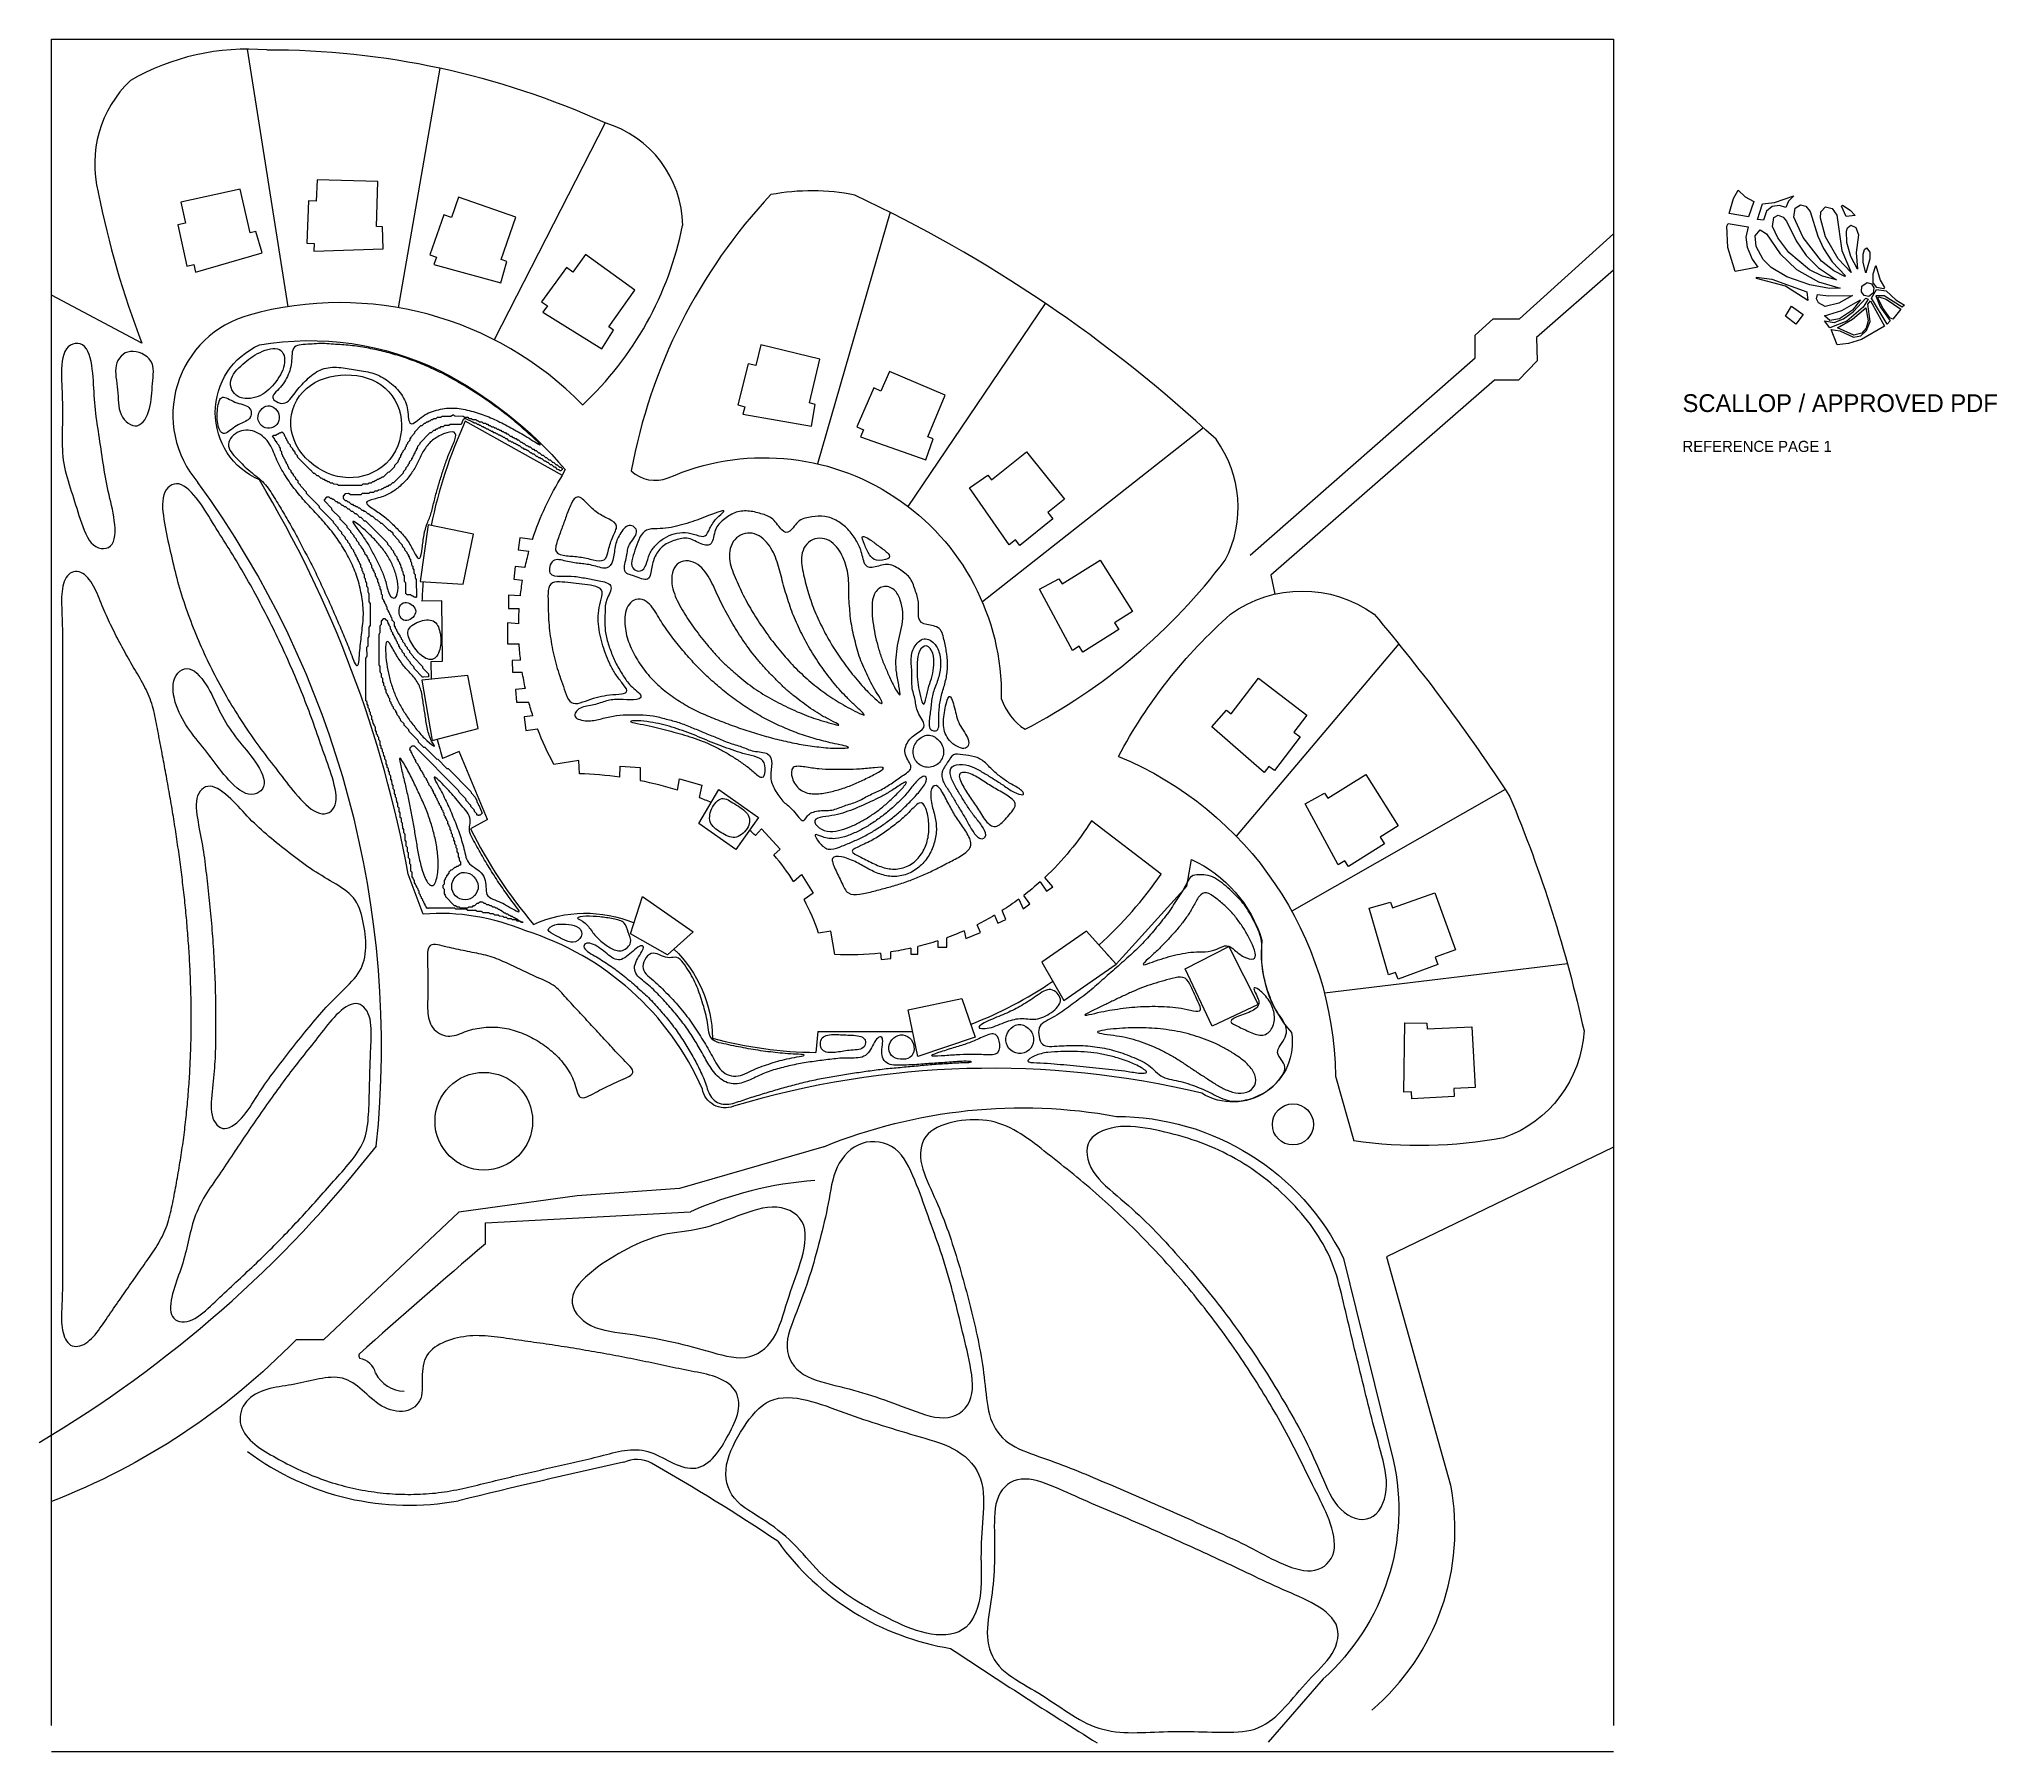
# Model space of a CAD drawing. Header units: inches. Extents: x 36 to 80.1, y 17.3 to 55.9.
import ezdxf

# ---------------------------------------------------------------- set-up
doc = ezdxf.new("R2010")
doc.units = ezdxf.units.IN
for name, color, linetype, lineweight in [('01_ORIGINAL_CAD', 7, 'Continuous', 20), ('02_APPROVED_PDF_OUTLINES', 7, 'Continuous', 15), ('03_ADDED_AREAS_SAME_COMPOSITION', 7, 'Continuous', 15), ('04_APPROVED_PERIMETER', 7, 'Continuous', 15), ('05_REFERENCE_ICON', 7, 'Continuous', 15), ('06_LABEL', 7, 'Continuous', 15)]:
    doc.layers.add(name, color=color, linetype=linetype, lineweight=lineweight)

msp = doc.modelspace()

# ---------------------------------------------------------------- texts
at = {"layer": '06_LABEL'}
for s, height, p in [('SCALLOP / APPROVED PDF', 0.4, (73, 47.5)), ('REFERENCE PAGE 1', 0.25, (73, 46.6))]:
    msp.add_text(s, height=height, dxfattribs=at).set_placement(p)

# ---------------------------------------------------------------- linework, layer by layer
at = {"layer": '01_ORIGINAL_CAD'}
for p, q in [((36.248, 17.906), (36.248, 55.9)), ((36.248, 55.9), (71.442, 55.9)), ((71.442, 55.9), (71.442, 17.906)), ((71.442, 17.312), (36.248, 17.312))]:
    msp.add_line(p, q, dxfattribs=at)
for points in [[(40.658, 55.675), (41.569, 49.871)], [(45, 55.245), (44.06, 49.85)], [(48.726, 54.013), (46.225, 49.126)], [(55.143, 52), (53.51, 46.333)], [(63.257, 44.272), (68.329, 48.719), (68.329, 49.231), (68.73, 49.6), (69.33, 49.6), (71.442, 51.512), (71.442, 50.696), (69.711, 49.177), (69.725, 48.651), (69.304, 48.218), (68.761, 48.218), (63.72, 43.82), (63.817, 43.397)], [(38.284, 49.049), (36.248, 50.129)], [(55.552, 45.371), (58.647, 49.945)], [(62.206, 47.145), (57.223, 43.22)], [(47.087, 44.63), (46.802, 44.667), (46.766, 44.393), (47.006, 44.362)], [(46.916, 43.993), (46.696, 44.016), (46.666, 43.73), (46.862, 43.709)], [(45.044, 43.247), (44.595, 43.241)], [(44.807, 41.482), (44.799, 41.881), (45.061, 41.886), (45.044, 43.247)], [(46.813, 43.357), (46.546, 43.371), (46.546, 43.074), (46.789, 43.074)], [(46.775, 42.728), (46.519, 42.748), (46.519, 42.277), (46.786, 42.274)], [(66.604, 42.276), (62.941, 37.945)], [(46.818, 41.908), (46.625, 41.902), (46.633, 41.638), (46.856, 41.638)], [(46.926, 41.27), (46.702, 41.249), (46.728, 40.961), (47.002, 40.962)], [(47.096, 40.651), (46.9, 40.63)], [(46.9, 40.63), (46.939, 40.324), (47.2, 40.358)], [(46.075, 38.317), (45.433, 39.849), (45.059, 39.693)], [(49.053, 39.272), (49.062, 39.519), (49.515, 39.492), (49.513, 39.194)], [(50.35, 38.981), (50.396, 39.232), (50.902, 39.093), (50.842, 38.811)], [(51.286, 38.996), (52.178, 38.364), (51.665, 37.64), (50.837, 38.227), (51.286, 38.996)], [(69.006, 38.995), (64.196, 36.253)], [(46.075, 38.317), (45.692, 38.109)], [(52.249, 38.111), (52.108, 37.96)], [(52.249, 38.111), (52.668, 37.654), (52.525, 37.523)], [(52.968, 36.924), (53.149, 37.079), (53.413, 36.661), (53.207, 36.514)], [(58.528, 36.918), (58.67, 36.704), (58.814, 36.799), (58.632, 37.014)], [(49.567, 36.583), (50.703, 35.787), (50.129, 35.27), (49.295, 35.742), (49.567, 36.583)], [(57.496, 36.162), (57.572, 35.985), (57.754, 36.063), (57.668, 36.267)], [(58.043, 36.524), (58.141, 36.305), (58.295, 36.419), (58.155, 36.608)], [(53.805, 35.806), (53.533, 35.759)], [(53.805, 35.806), (53.805, 35.806)], [(56.812, 35.811), (56.853, 35.634), (57.179, 35.773), (57.105, 35.949)], [(58.564, 35.106), (59.058, 34.241), (60.235, 35.059), (59.57, 35.799), (58.564, 35.106)], [(54.929, 35.306), (54.944, 35.165), (55.16, 35.189), (55.16, 35.336)], [(55.61, 35.419), (55.608, 35.288), (55.771, 35.288), (55.771, 35.457)], [(56.221, 35.586), (56.221, 35.439), (56.423, 35.439), (56.423, 35.655)], [(70.407, 35.063), (64.93, 34.409)], [(53.515, 33.54), (53.473, 33.07)], [(53.515, 33.54), (55.65, 33.54)], [(65.18, 32.538), (65.591, 31.078)], [(71.442, 30.938), (66.326, 28.468)], [(46.027, 28.759), (46.027, 29.23), (50.643, 29.479)], [(66.326, 28.468), (67.775, 23.323)]]:
    msp.add_lwpolyline(points, dxfattribs=at)
for points in [[(40.725, 51.537), (40.502, 52.523), (39.164, 52.23), (39.268, 51.758), (39.093, 51.72), (39.298, 50.787), (39.453, 50.821), (39.491, 50.65), (40.993, 51.087), (40.853, 51.565)], [(43.572, 51.68), (43.598, 52.69), (42.23, 52.734), (42.214, 52.252), (42.035, 52.258), (42.004, 51.303), (42.163, 51.298), (42.158, 51.123), (43.721, 51.177), (43.704, 51.675)], [(46.381, 50.933), (46.709, 51.889), (45.415, 52.34), (45.257, 51.885), (45.088, 51.944), (44.773, 51.041), (44.923, 50.989), (44.866, 50.824), (46.374, 50.409), (46.506, 50.889)], [(48.804, 49.422), (49.389, 50.246), (48.277, 51.045), (47.995, 50.654), (47.85, 50.758), (47.292, 49.982), (47.421, 49.889), (47.319, 49.747), (48.648, 48.921), (48.911, 49.345)], [(53.327, 47.704), (53.561, 48.687), (52.231, 49.012), (52.116, 48.544), (51.942, 48.586), (51.715, 47.658), (51.87, 47.62), (51.829, 47.45), (53.37, 47.181), (53.455, 47.672)], [(55.995, 46.944), (56.387, 47.876), (55.128, 48.415), (54.938, 47.972), (54.774, 48.042), (54.397, 47.164), (54.544, 47.101), (54.475, 46.94), (55.951, 46.422), (56.116, 46.892)], [(57.426, 45.973), (58.218, 46.601), (59.075, 45.534), (58.699, 45.232), (58.811, 45.092), (58.066, 44.493), (57.966, 44.618), (57.83, 44.508), (56.934, 45.791), (57.343, 46.076)], [(45.757, 44.748), (44.738, 44.957), (44.556, 43.684), (45.524, 43.622)], [(59.019, 43.63), (59.878, 44.165), (60.608, 43.006), (60.2, 42.749), (60.296, 42.598), (59.487, 42.088), (59.402, 42.222), (59.254, 42.129), (58.511, 43.505), (58.949, 43.742)], [(45.629, 41.562), (44.593, 41.461), (44.828, 40.095), (45.865, 40.369)], [(62.827, 40.702), (63.445, 41.502), (64.534, 40.672), (64.241, 40.288), (64.384, 40.18), (63.804, 39.42), (63.677, 39.516), (63.571, 39.377), (62.394, 40.407), (62.722, 40.782)], [(65.006, 38.799), (65.865, 39.334), (66.595, 38.175), (66.187, 37.918), (66.283, 37.767), (65.474, 37.257), (65.389, 37.391), (65.242, 37.298), (64.498, 38.674), (64.936, 38.911)], [(66.464, 36.332), (67.417, 36.67), (67.882, 35.382), (67.428, 35.218), (67.489, 35.05), (66.59, 34.725), (66.536, 34.875), (66.372, 34.816), (65.94, 36.319), (66.419, 36.457)], [(61.796, 34.957), (62.78, 35.461), (63.435, 34.152), (62.399, 33.663)], [(55.549, 34.034), (56.763, 34.283), (57.058, 33.412), (55.766, 32.976)], [(67.244, 33.6), (68.254, 33.648), (68.327, 32.28), (67.845, 32.255), (67.855, 32.076), (66.9, 32.025), (66.892, 32.184), (66.717, 32.175), (66.739, 33.739), (67.237, 33.732)]]:
    msp.add_lwpolyline(points, close=True, dxfattribs=at)
for points in [[(44.283, 37.084, 0.090917), (40.931, 45.968, -0.652582), (40.931, 49.011, -0.158741), (45.004, 48.425, -0.098355), (47.824, 46.203), (47.755, 46.078)], [(47.087, 44.63, -0.062406), (47.763, 46.073), (45.572, 47.29, 0.058367), (44.801, 44.944, 0.058367)], [(50.14, 46.014, -0.546754), (57.65, 41.045, 0.171391), (58.184, 40.351, 0.171391)], [(46.916, 43.993, -0.01479), (47.006, 44.362, -0.01479)], [(44.621, 43.68, 0.010358), (44.595, 43.241)], [(46.813, 43.357, -0.013879), (46.862, 43.709)], [(60.29, 39.74, -0.089338), (62.813, 42.944, -0.322066), (66.051, 42.944, -0.030946), (69.111, 38.833, -0.044664), (70.78, 33.554, -0.301674), (68.967, 31.144, -0.082145), (65.591, 31.078)], [(46.775, 42.728, -0.013523), (46.789, 43.074, -0.013523)], [(46.818, 41.908, -0.014342), (46.786, 42.274)], [(46.926, 41.27, -0.014645), (46.856, 41.638)], [(47.096, 40.651, -0.012679), (47.002, 40.962)], [(48.142, 39.35), (48.13, 39.649), (47.57, 39.561, -0.034306), (47.2, 40.358, -0.034306)], [(44.936, 40.124, 0.010564), (45.059, 39.693, 0.010564)], [(60.29, 39.74, -0.300089), (65.18, 32.538)], [(45.692, 38.109, 0.060935), (47.109, 35.956, -0.206423), (49.375, 35.99)], [(59.849, 35.488, 0.057164), (61.253, 37.088), (59.681, 38.289, -0.064319), (58.632, 37.014, -0.064319)], [(46.935, 35.809, 0.119192), (44.621, 36.188), (44.283, 37.084)], [(59.998, 35.322), (60.235, 35.059), (61.831, 36.816), (61.933, 37.418, -0.214593), (63.522, 35.602, 0.212382), (64.188, 33.517, -0.642649), (62.166, 32.15, 0.132984), (51.615, 31.858, -0.471407), (50.913, 32.245)], [(58.528, 36.918, -0.018836), (58.155, 36.608, -0.018836)], [(58.043, 36.524, -0.017658), (57.668, 36.267, -0.017658)], [(54.929, 35.306, -0.040089), (53.897, 35.276), (53.805, 35.806)], [(56.812, 35.811, -0.016254), (56.423, 35.655, -0.016254)], [(57.496, 36.162, -0.017305), (57.105, 35.949, -0.017305)], [(50.274, 35.4, -0.198705), (51.143, 33.392, 0.063223), (53.473, 33.07)], [(55.61, 35.419, -0.017778), (55.16, 35.336, -0.017778)], [(56.221, 35.586, -0.018166), (55.771, 35.457, -0.018166)], [(56.959, 33.703, 0.056142), (58.811, 34.673)], [(53.65, 30.945, -0.14301), (60.243, 31.63, -0.286424), (65.36, 28.431), (66.481, 23.89, -0.272091), (64.9, 18.954), (63.661, 17.533)], [(53.65, 30.945), (50.4, 30.004), (48.095, 29.84), (45.427, 29.473), (42.376, 26.597), (41.758, 26.597, -0.10797), (36.248, 22.954)]]:
    msp.add_lwpolyline(points, format="xyb", dxfattribs=at)
for centre, radius in [((45.989, 31.521), 1.1), ((64.22, 31.448), 0.463)]:
    msp.add_circle(centre, radius, dxfattribs=at)
for centre, radius, start, end in [((40.658, 50.423), 5.252, 85.2142, 120.0956), ((41.139, 37.317), 18.339, 65.5622, 90.1344), ((39.813, 53.089), 2.593, 133.6015, 194.2753), ((48.026, 51.672), 2.444, 0.7167, 73.3418), ((57.911, 56.571), 21.019, 191.3089, 200.9684), ((61.436, 43.951), 12.326, 136.7478, 169.6154), ((53.373, 47.535), 4.948, 78.6004, 100.6499), ((40.939, 23.771), 31.601, 47.0054, 64.8874), ((43.034, 53.196), 7.583, 313.0815, 348.6437), ((42.751, 42.34), 7.624, 44.2289, 105.6047), ((41.312, 47.434), 2.33, 105.2161, 220.7715), ((60.387, 45.356), 2.599, 332.6099, 36.0186), ((22.064, 33.195), 21.619, 354.0583, 36.0319), ((49.852, 46.755), 0.794, 227.0981, 291.2465), ((51.961, 52.291), 13.465, 297.5281, 322.8549), ((47.898, 31.093), 8.26, 81.9573, 88.3074), ((47.898, 31.093), 8.26, 72.7279, 78.7214), ((47.898, 31.093), 8.26, 67.0855, 69.118), ((48.363, 33.974), 5.47, 46.7825, 48.644), ((48.363, 33.974), 5.47, 32.6388, 40.4465), ((48.363, 33.974), 5.47, 19.0436, 27.6609), ((44.996, 29.643), 6.464, 23.734, 72.5429), ((22.02, 47.825), 27.364, 300.648, 321.9453), ((54.073, 21.787), 8.422, 94.2501, 114.0352), ((177.596, -125.015), 202.378, 130.55026, 131.62005), ((43.293, 26.24), 0.119, 162.5746, 211.3187), ((43.119, 25.741), 0.443, 13.2811, 80.611), ((44.225, 26.196), 0.761, 207.5896, 267.5639), ((44.306, 28.951), 6.083, 233.183, 280.5392), ((83.889, -134.15), 161.762, 102.40484, 103.75801), ((49.433, 23.211), 0.689, 61.2688, 115.2094), ((27.349, -15.654), 45.391, 56.1832, 60.407), ((62.535, 22.313), 5.337, 310.4718, 10.9016), ((57.468, 25.543), 5.979, 215.6658, 260.7622), ((129.159, 128.7), 131.041, 236.3299, 238.04792)]:
    msp.add_arc(centre, radius, start, end, dxfattribs=at)
at = {"layer": '02_APPROVED_PDF_OUTLINES'}
msp.add_lwpolyline([(41.224, 46.953), (41.225, 46.953), (41.228, 46.954), (41.231, 46.956), (41.234, 46.958), (41.236, 46.96), (41.254, 46.977), (41.296, 46.978), (41.299, 46.978), (41.302, 46.979), (41.305, 46.98), (41.308, 46.981), (41.311, 46.983), (41.313, 46.985), (41.333, 47.004), (41.35, 47.005), (41.353, 47.005), (41.357, 47.006), (41.36, 47.008), (41.363, 47.009), (41.366, 47.012), (41.387, 47.031), (41.407, 47.033), (41.41, 47.034), (41.413, 47.035), (41.417, 47.036), (41.419, 47.038), (41.422, 47.04), (41.436, 47.054), (41.453, 47.039), (41.455, 47.036), (41.458, 47.035), (41.461, 47.033), (41.465, 47.032), (41.465, 47.032), (41.466, 47.029), (41.467, 47.026), (41.468, 47.023), (41.47, 47.02), (41.472, 47.018), (41.49, 47), (41.492, 46.98), (41.492, 46.976), (41.493, 46.973), (41.494, 46.97), (41.496, 46.967), (41.499, 46.964), (41.516, 46.946), (41.517, 46.93), (41.517, 46.926), (41.518, 46.923), (41.519, 46.919), (41.521, 46.916), (41.523, 46.914), (41.543, 46.893), (41.543, 46.876), (41.544, 46.872), (41.545, 46.869), (41.546, 46.866), (41.548, 46.863), (41.55, 46.86), (41.57, 46.839), (41.571, 46.819), (41.572, 46.815), (41.573, 46.812), (41.574, 46.809), (41.576, 46.806), (41.579, 46.803), (41.623, 46.758), (41.625, 46.738), (41.625, 46.735), (41.626, 46.731), (41.628, 46.728), (41.63, 46.725), (41.632, 46.723), (41.676, 46.678), (41.676, 46.661), (41.677, 46.658), (41.677, 46.655), (41.678, 46.653), (41.68, 46.65), (41.681, 46.647), (41.683, 46.645), (41.729, 46.597), (41.731, 46.577), (41.732, 46.574), (41.733, 46.571), (41.734, 46.567), (41.736, 46.564), (41.738, 46.562), (41.783, 46.517), (41.784, 46.497), (41.785, 46.493), (41.786, 46.49), (41.787, 46.487), (41.789, 46.484), (41.792, 46.481), (42.059, 46.211), (42.062, 46.209), (42.065, 46.207), (42.068, 46.205), (42.071, 46.204), (42.075, 46.204), (42.076, 46.204), (42.076, 46.203), (42.077, 46.2), (42.079, 46.198), (42.081, 46.195), (42.141, 46.129), (42.143, 46.127), (42.145, 46.125), (42.148, 46.124), (42.151, 46.123), (42.154, 46.122), (42.157, 46.121), (42.177, 46.119), (42.221, 46.075), (42.224, 46.073), (42.227, 46.071), (42.23, 46.069), (42.233, 46.068), (42.237, 46.068), (42.256, 46.066), (42.301, 46.021), (42.304, 46.019), (42.307, 46.017), (42.31, 46.016), (42.313, 46.015), (42.316, 46.014), (42.336, 46.012), (42.357, 45.993), (42.36, 45.99), (42.363, 45.988), (42.366, 45.987), (42.37, 45.986), (42.373, 45.986), (42.39, 45.985), (42.41, 45.966), (42.413, 45.963), (42.416, 45.962), (42.419, 45.96), (42.423, 45.959), (42.426, 45.959), (42.443, 45.958), (42.463, 45.939), (42.466, 45.937), (42.469, 45.935), (42.473, 45.933), (42.476, 45.932), (42.48, 45.932), (42.496, 45.931), (42.517, 45.912), (42.519, 45.91), (42.522, 45.908), (42.524, 45.907), (42.527, 45.906), (42.53, 45.906), (42.533, 45.905), (42.577, 45.904), (42.6, 45.884), (42.602, 45.882), (42.605, 45.881), (42.607, 45.879), (42.61, 45.878), (42.613, 45.878), (42.616, 45.878), (42.683, 45.877), (42.706, 45.857), (42.708, 45.855), (42.711, 45.854), (42.714, 45.852), (42.717, 45.852), (42.72, 45.851), (42.723, 45.851), (43.23, 45.851), (43.233, 45.851), (43.237, 45.852), (43.24, 45.853), (43.243, 45.855), (43.246, 45.857), (43.272, 45.878), (43.366, 45.878), (43.369, 45.878), (43.372, 45.879), (43.374, 45.88), (43.377, 45.881), (43.38, 45.883), (43.382, 45.885), (43.405, 45.905), (43.448, 45.906), (43.452, 45.906), (43.455, 45.907), (43.457, 45.908), (43.46, 45.909), (43.463, 45.911), (43.465, 45.913), (43.485, 45.932), (43.502, 45.933), (43.506, 45.933), (43.509, 45.934), (43.512, 45.936), (43.515, 45.937), (43.518, 45.94), (43.538, 45.959), (43.555, 45.96), (43.559, 45.96), (43.562, 45.961), (43.565, 45.962), (43.568, 45.964), (43.571, 45.967), (43.591, 45.986), (43.608, 45.987), (43.612, 45.987), (43.615, 45.988), (43.618, 45.989), (43.621, 45.991), (43.624, 45.993), (43.644, 46.013), (43.661, 46.013), (43.665, 46.014), (43.668, 46.015), (43.671, 46.016), (43.675, 46.018), (43.677, 46.02), (43.698, 46.04), (43.718, 46.042), (43.721, 46.042), (43.725, 46.043), (43.728, 46.045), (43.731, 46.047), (43.733, 46.049), (43.831, 46.148), (43.854, 46.151), (43.857, 46.152), (43.86, 46.153), (43.863, 46.155), (43.866, 46.156), (43.868, 46.159), (43.974, 46.266), (43.976, 46.268), (43.978, 46.271), (43.98, 46.274), (43.981, 46.277), (43.981, 46.28), (43.984, 46.303), (44.056, 46.376), (44.058, 46.378), (44.06, 46.381), (44.061, 46.384), (44.062, 46.388), (44.063, 46.391), (44.064, 46.412), (44.084, 46.433), (44.086, 46.435), (44.088, 46.438), (44.089, 46.442), (44.09, 46.445), (44.09, 46.449), (44.091, 46.466), (44.11, 46.486), (44.112, 46.489), (44.114, 46.492), (44.116, 46.495), (44.117, 46.499), (44.117, 46.502), (44.118, 46.519), (44.137, 46.54), (44.139, 46.543), (44.141, 46.546), (44.142, 46.549), (44.143, 46.552), (44.143, 46.556), (44.144, 46.573), (44.163, 46.594), (44.165, 46.596), (44.167, 46.599), (44.169, 46.603), (44.169, 46.606), (44.17, 46.61), (44.171, 46.626), (44.214, 46.671), (44.217, 46.674), (44.218, 46.677), (44.22, 46.68), (44.221, 46.683), (44.221, 46.687), (44.223, 46.707), (44.243, 46.728), (44.245, 46.731), (44.247, 46.734), (44.248, 46.737), (44.249, 46.74), (44.249, 46.744), (44.25, 46.761), (44.269, 46.782), (44.271, 46.784), (44.273, 46.787), (44.274, 46.791), (44.275, 46.794), (44.276, 46.798), (44.276, 46.814), (44.32, 46.859), (44.322, 46.862), (44.324, 46.865), (44.326, 46.868), (44.327, 46.871), (44.327, 46.874), (44.329, 46.895), (44.348, 46.916), (44.351, 46.919), (44.352, 46.922), (44.354, 46.925), (44.355, 46.928), (44.355, 46.932), (44.356, 46.949), (44.426, 47.02), (44.428, 47.023), (44.43, 47.026), (44.431, 47.029), (44.432, 47.032), (44.433, 47.036), (44.435, 47.056), (44.572, 47.195), (44.592, 47.197), (44.595, 47.197), (44.598, 47.198), (44.602, 47.2), (44.605, 47.202), (44.607, 47.204), (44.651, 47.248), (44.667, 47.249), (44.671, 47.249), (44.675, 47.25), (44.678, 47.252), (44.681, 47.253), (44.684, 47.256), (44.704, 47.275), (44.721, 47.276), (44.724, 47.276), (44.728, 47.277), (44.731, 47.279), (44.734, 47.28), (44.737, 47.283), (44.757, 47.302), (44.774, 47.303), (44.777, 47.303), (44.781, 47.304), (44.784, 47.305), (44.787, 47.307), (44.79, 47.31), (44.81, 47.329), (44.827, 47.33), (44.83, 47.33), (44.834, 47.331), (44.837, 47.332), (44.84, 47.334), (44.843, 47.336), (44.863, 47.355), (44.906, 47.356), (44.909, 47.357), (44.912, 47.357), (44.915, 47.358), (44.917, 47.36), (44.92, 47.361), (44.922, 47.363), (44.942, 47.382), (45.008, 47.382), (45.011, 47.383), (45.014, 47.383), (45.017, 47.384), (45.02, 47.385), (45.023, 47.387), (45.025, 47.389), (45.048, 47.409), (45.247, 47.409), (45.25, 47.41), (45.253, 47.41), (45.256, 47.411), (45.259, 47.412), (45.261, 47.414), (45.264, 47.416), (45.287, 47.436), (45.308, 47.436), (45.331, 47.416), (45.333, 47.414), (45.336, 47.412), (45.339, 47.411), (45.341, 47.41), (45.344, 47.41), (45.347, 47.41), (45.52, 47.409), (45.543, 47.389), (45.546, 47.387), (45.548, 47.386), (45.551, 47.385), (45.554, 47.384), (45.557, 47.383), (45.56, 47.383), (45.626, 47.383), (45.646, 47.364), (45.648, 47.362), (45.651, 47.36), (45.654, 47.359), (45.657, 47.358), (45.66, 47.357), (45.663, 47.357), (45.706, 47.356), (45.726, 47.337), (45.728, 47.335), (45.731, 47.333), (45.734, 47.332), (45.736, 47.331), (45.74, 47.33), (45.743, 47.33), (45.812, 47.329), (45.829, 47.312), (45.832, 47.31), (45.835, 47.308), (45.838, 47.306), (45.841, 47.305), (45.844, 47.305), (45.864, 47.303), (45.885, 47.283), (45.887, 47.282), (45.89, 47.28), (45.893, 47.279), (45.896, 47.278), (45.899, 47.277), (45.902, 47.277), (45.945, 47.276), (45.968, 47.255), (45.971, 47.253), (45.973, 47.252), (45.976, 47.251), (45.979, 47.25), (45.982, 47.249), (45.985, 47.249), (46.024, 47.249), (46.041, 47.232), (46.044, 47.229), (46.047, 47.228), (46.05, 47.226), (46.053, 47.225), (46.057, 47.225), (46.077, 47.223), (46.098, 47.203), (46.1, 47.201), (46.103, 47.199), (46.107, 47.198), (46.11, 47.197), (46.114, 47.196), (46.13, 47.196), (46.151, 47.176), (46.153, 47.174), (46.156, 47.173), (46.158, 47.171), (46.161, 47.17), (46.164, 47.17), (46.167, 47.169), (46.21, 47.169), (46.227, 47.151), (46.23, 47.149), (46.233, 47.147), (46.236, 47.146), (46.239, 47.145), (46.243, 47.144), (46.263, 47.142), (46.284, 47.123), (46.286, 47.12), (46.289, 47.119), (46.293, 47.117), (46.296, 47.116), (46.3, 47.116), (46.316, 47.115), (46.334, 47.098), (46.336, 47.095), (46.339, 47.094), (46.342, 47.092), (46.346, 47.091), (46.349, 47.091), (46.369, 47.089), (46.39, 47.069), (46.393, 47.067), (46.396, 47.065), (46.399, 47.064), (46.402, 47.063), (46.406, 47.062), (46.422, 47.062), (46.44, 47.044), (46.443, 47.042), (46.446, 47.04), (46.449, 47.039), (46.452, 47.038), (46.455, 47.037), (46.475, 47.035), (46.496, 47.016), (46.499, 47.013), (46.502, 47.011), (46.505, 47.01), (46.509, 47.009), (46.512, 47.009), (46.529, 47.008), (46.576, 46.962), (46.578, 46.96), (46.58, 46.959), (46.583, 46.957), (46.586, 46.956), (46.589, 46.955), (46.592, 46.955), (46.609, 46.954), (46.629, 46.935), (46.632, 46.933), (46.635, 46.931), (46.638, 46.93), (46.642, 46.929), (46.645, 46.928), (46.662, 46.928), (46.682, 46.908), (46.685, 46.906), (46.688, 46.904), (46.691, 46.903), (46.695, 46.902), (46.698, 46.901), (46.715, 46.901), (46.735, 46.882), (46.738, 46.879), (46.741, 46.877), (46.744, 46.876), (46.748, 46.875), (46.751, 46.875), (46.768, 46.874), (46.812, 46.83), (46.815, 46.827), (46.818, 46.826), (46.821, 46.824), (46.824, 46.823), (46.827, 46.823), (46.847, 46.821), (46.868, 46.801), (46.871, 46.799), (46.874, 46.797), (46.877, 46.796), (46.881, 46.795), (46.884, 46.794), (46.901, 46.794), (46.945, 46.749), (46.947, 46.747), (46.95, 46.745), (46.954, 46.744), (46.957, 46.743), (46.96, 46.742), (46.98, 46.74), (47.001, 46.721), (47.004, 46.718), (47.007, 46.717), (47.01, 46.715), (47.014, 46.714), (47.017, 46.714), (47.034, 46.713), (47.078, 46.669), (47.08, 46.667), (47.083, 46.665), (47.086, 46.663), (47.09, 46.662), (47.093, 46.662), (47.113, 46.66), (47.134, 46.64), (47.137, 46.638), (47.14, 46.636), (47.143, 46.635), (47.147, 46.634), (47.15, 46.633), (47.166, 46.633), (47.211, 46.589), (47.213, 46.586), (47.216, 46.584), (47.219, 46.583), (47.223, 46.582), (47.226, 46.581), (47.246, 46.58), (47.29, 46.535), (47.293, 46.533), (47.296, 46.531), (47.299, 46.529), (47.302, 46.528), (47.306, 46.528), (47.325, 46.526), (47.37, 46.481), (47.373, 46.479), (47.376, 46.477), (47.379, 46.476), (47.382, 46.475), (47.386, 46.474), (47.405, 46.472), (47.45, 46.428), (47.452, 46.425), (47.455, 46.423), (47.459, 46.422), (47.462, 46.421), (47.465, 46.42), (47.485, 46.419), (47.53, 46.374), (47.532, 46.372), (47.535, 46.37), (47.538, 46.368), (47.542, 46.367), (47.545, 46.367), (47.565, 46.365), (47.609, 46.32), (47.612, 46.318), (47.615, 46.316), (47.618, 46.315), (47.621, 46.314), (47.625, 46.313), (47.644, 46.311), (47.689, 46.267), (47.692, 46.265), (47.695, 46.263), (47.698, 46.261), (47.701, 46.26), (47.704, 46.26), (47.724, 46.258), (47.755, 46.227), (47.755, 46.2), (47.754, 46.199), (47.75, 46.198), (47.748, 46.197), (47.745, 46.195), (47.742, 46.193), (47.725, 46.176), (47.706, 46.176), (47.688, 46.193), (47.686, 46.195), (47.683, 46.197), (47.68, 46.198), (47.677, 46.199), (47.648, 46.207), (47.609, 46.246), (47.606, 46.249), (47.603, 46.251), (47.6, 46.252), (47.597, 46.253), (47.593, 46.254), (47.573, 46.255), (47.529, 46.3), (47.526, 46.302), (47.523, 46.304), (47.52, 46.306), (47.517, 46.307), (47.513, 46.307), (47.494, 46.309), (47.449, 46.354), (47.446, 46.356), (47.444, 46.358), (47.44, 46.359), (47.437, 46.36), (47.434, 46.361), (47.414, 46.363), (47.393, 46.382), (47.39, 46.385), (47.387, 46.386), (47.384, 46.388), (47.38, 46.389), (47.377, 46.389), (47.36, 46.39), (47.313, 46.436), (47.311, 46.438), (47.309, 46.439), (47.306, 46.441), (47.303, 46.442), (47.3, 46.442), (47.297, 46.443), (47.28, 46.444), (47.26, 46.463), (47.257, 46.465), (47.254, 46.467), (47.251, 46.468), (47.247, 46.469), (47.244, 46.47), (47.227, 46.47), (47.207, 46.49), (47.204, 46.492), (47.201, 46.494), (47.198, 46.495), (47.194, 46.496), (47.191, 46.496), (47.174, 46.497), (47.13, 46.541), (47.128, 46.544), (47.125, 46.545), (47.121, 46.547), (47.118, 46.548), (47.115, 46.549), (47.095, 46.55), (47.074, 46.57), (47.071, 46.572), (47.068, 46.574), (47.065, 46.575), (47.061, 46.576), (47.058, 46.577), (47.041, 46.578), (46.997, 46.622), (46.995, 46.624), (46.992, 46.626), (46.989, 46.627), (46.985, 46.628), (46.982, 46.629), (46.962, 46.631), (46.941, 46.65), (46.938, 46.653), (46.935, 46.655), (46.932, 46.656), (46.929, 46.657), (46.925, 46.657), (46.908, 46.658), (46.888, 46.677), (46.885, 46.679), (46.882, 46.681), (46.879, 46.683), (46.875, 46.684), (46.872, 46.684), (46.855, 46.685), (46.811, 46.729), (46.809, 46.731), (46.806, 46.733), (46.803, 46.735), (46.799, 46.736), (46.796, 46.736), (46.776, 46.738), (46.755, 46.758), (46.752, 46.76), (46.749, 46.762), (46.746, 46.763), (46.743, 46.764), (46.739, 46.764), (46.722, 46.765), (46.702, 46.784), (46.699, 46.787), (46.696, 46.789), (46.693, 46.79), (46.689, 46.791), (46.686, 46.791), (46.669, 46.792), (46.649, 46.811), (46.646, 46.813), (46.643, 46.815), (46.64, 46.817), (46.636, 46.818), (46.633, 46.818), (46.616, 46.819), (46.596, 46.838), (46.593, 46.84), (46.59, 46.842), (46.587, 46.844), (46.583, 46.844), (46.58, 46.845), (46.563, 46.846), (46.519, 46.89), (46.516, 46.892), (46.513, 46.894), (46.51, 46.895), (46.507, 46.896), (46.504, 46.897), (46.484, 46.899), (46.463, 46.918), (46.46, 46.921), (46.457, 46.923), (46.454, 46.924), (46.45, 46.925), (46.447, 46.925), (46.43, 46.926), (46.41, 46.945), (46.407, 46.947), (46.404, 46.949), (46.401, 46.951), (46.397, 46.952), (46.394, 46.952), (46.377, 46.953), (46.356, 46.972), (46.354, 46.974), (46.351, 46.976), (46.347, 46.978), (46.344, 46.978), (46.34, 46.979), (46.324, 46.98), (46.303, 46.999), (46.301, 47.001), (46.298, 47.003), (46.294, 47.004), (46.291, 47.005), (46.287, 47.006), (46.271, 47.006), (46.25, 47.026), (46.247, 47.028), (46.244, 47.03), (46.241, 47.031), (46.238, 47.032), (46.234, 47.032), (46.217, 47.033), (46.197, 47.052), (46.194, 47.055), (46.191, 47.057), (46.188, 47.058), (46.185, 47.059), (46.181, 47.059), (46.164, 47.06), (46.144, 47.079), (46.141, 47.081), (46.138, 47.083), (46.135, 47.085), (46.131, 47.086), (46.128, 47.086), (46.111, 47.087), (46.091, 47.106), (46.088, 47.108), (46.085, 47.11), (46.082, 47.112), (46.078, 47.112), (46.075, 47.113), (46.058, 47.114), (46.038, 47.133), (46.035, 47.135), (46.032, 47.137), (46.029, 47.138), (46.025, 47.139), (46.022, 47.14), (46.005, 47.14), (45.985, 47.16), (45.982, 47.162), (45.979, 47.164), (45.975, 47.165), (45.972, 47.166), (45.968, 47.166), (45.952, 47.167), (45.931, 47.186), (45.929, 47.189), (45.926, 47.191), (45.922, 47.192), (45.919, 47.193), (45.915, 47.193), (45.899, 47.194), (45.878, 47.213), (45.875, 47.216), (45.872, 47.217), (45.869, 47.219), (45.866, 47.22), (45.862, 47.22), (45.845, 47.221), (45.825, 47.24), (45.823, 47.242), (45.82, 47.244), (45.817, 47.245), (45.815, 47.246), (45.812, 47.247), (45.809, 47.247), (45.773, 47.248), (45.743, 47.269), (45.739, 47.271), (45.58, 47.347), (45.577, 47.348), (45.574, 47.349), (45.571, 47.35), (45.568, 47.35), (45.565, 47.349), (45.561, 47.348), (45.558, 47.347), (45.556, 47.346), (45.528, 47.328), (45.525, 47.326), (45.522, 47.323), (45.52, 47.32), (45.519, 47.317), (45.477, 47.221), (45.245, 47.221), (45.241, 47.221), (45.238, 47.22), (45.235, 47.219), (45.232, 47.217), (45.229, 47.215), (45.203, 47.194), (45.109, 47.194), (45.106, 47.193), (45.103, 47.193), (45.1, 47.192), (45.097, 47.191), (45.095, 47.189), (45.092, 47.187), (45.07, 47.167), (45.026, 47.166), (45.023, 47.166), (45.02, 47.165), (45.017, 47.164), (45.014, 47.163), (45.012, 47.161), (45.009, 47.159), (44.989, 47.139), (44.969, 47.137), (44.965, 47.137), (44.962, 47.136), (44.959, 47.134), (44.956, 47.132), (44.953, 47.13), (44.936, 47.113), (44.92, 47.112), (44.916, 47.112), (44.912, 47.111), (44.909, 47.109), (44.906, 47.107), (44.903, 47.105), (44.883, 47.086), (44.866, 47.085), (44.863, 47.085), (44.86, 47.084), (44.858, 47.083), (44.855, 47.082), (44.852, 47.08), (44.85, 47.078), (44.802, 47.031), (44.78, 47.028), (44.776, 47.027), (44.773, 47.026), (44.77, 47.025), (44.768, 47.023), (44.765, 47.021), (44.552, 46.803), (44.549, 46.801), (44.547, 46.798), (44.546, 46.795), (44.545, 46.791), (44.544, 46.788), (44.543, 46.768), (44.497, 46.72), (44.495, 46.718), (44.493, 46.715), (44.492, 46.713), (44.491, 46.71), (44.49, 46.707), (44.49, 46.704), (44.489, 46.687), (44.47, 46.666), (44.468, 46.663), (44.466, 46.66), (44.465, 46.657), (44.464, 46.654), (44.464, 46.65), (44.463, 46.633), (44.446, 46.615), (44.443, 46.613), (44.442, 46.61), (44.44, 46.607), (44.439, 46.603), (44.439, 46.6), (44.437, 46.58), (44.417, 46.559), (44.415, 46.556), (44.413, 46.553), (44.412, 46.55), (44.411, 46.546), (44.411, 46.543), (44.41, 46.526), (44.393, 46.508), (44.391, 46.505), (44.389, 46.502), (44.387, 46.499), (44.386, 46.496), (44.386, 46.493), (44.384, 46.472), (44.365, 46.451), (44.362, 46.449), (44.361, 46.446), (44.359, 46.442), (44.358, 46.439), (44.358, 46.435), (44.357, 46.419), (44.313, 46.374), (44.311, 46.371), (44.309, 46.368), (44.308, 46.365), (44.307, 46.362), (44.306, 46.358), (44.305, 46.338), (44.285, 46.317), (44.283, 46.314), (44.281, 46.311), (44.28, 46.308), (44.279, 46.305), (44.279, 46.301), (44.278, 46.284), (44.234, 46.24), (44.232, 46.237), (44.23, 46.234), (44.229, 46.231), (44.228, 46.228), (44.227, 46.224), (44.225, 46.204), (44.181, 46.159), (44.179, 46.156), (44.177, 46.153), (44.176, 46.15), (44.175, 46.147), (44.174, 46.144), (44.172, 46.124), (43.955, 45.904), (43.936, 45.902), (43.932, 45.901), (43.929, 45.9), (43.926, 45.899), (43.923, 45.897), (43.92, 45.895), (43.876, 45.85), (43.86, 45.85), (43.857, 45.849), (43.853, 45.848), (43.85, 45.847), (43.847, 45.845), (43.844, 45.843), (43.824, 45.824), (43.807, 45.823), (43.804, 45.822), (43.8, 45.822), (43.797, 45.82), (43.794, 45.818), (43.791, 45.816), (43.771, 45.797), (43.754, 45.796), (43.751, 45.796), (43.747, 45.795), (43.744, 45.793), (43.741, 45.791), (43.738, 45.789), (43.717, 45.769), (43.697, 45.768), (43.694, 45.767), (43.691, 45.766), (43.687, 45.765), (43.685, 45.763), (43.682, 45.76), (43.665, 45.743), (43.622, 45.742), (43.619, 45.742), (43.616, 45.741), (43.613, 45.74), (43.61, 45.739), (43.608, 45.737), (43.605, 45.735), (43.585, 45.716), (43.542, 45.715), (43.539, 45.715), (43.536, 45.714), (43.533, 45.713), (43.531, 45.712), (43.528, 45.71), (43.526, 45.708), (43.506, 45.69), (43.44, 45.689), (43.437, 45.689), (43.434, 45.689), (43.431, 45.688), (43.428, 45.686), (43.425, 45.685), (43.423, 45.683), (43.4, 45.663), (43.254, 45.662), (43.251, 45.662), (43.248, 45.662), (43.245, 45.661), (43.242, 45.659), (43.24, 45.658), (43.237, 45.656), (43.215, 45.636), (42.981, 45.636), (42.958, 45.656), (42.955, 45.658), (42.952, 45.659), (42.949, 45.661), (42.946, 45.662), (42.943, 45.662), (42.94, 45.662), (42.873, 45.658), (42.87, 45.657), (42.866, 45.656), (42.863, 45.655), (42.86, 45.653), (42.858, 45.651), (42.855, 45.649), (42.824, 45.611), (42.823, 45.609), (42.821, 45.606), (42.82, 45.603), (42.819, 45.6), (42.819, 45.598), (42.819, 45.594), (42.82, 45.562), (42.82, 45.558), (42.821, 45.555), (42.823, 45.552), (42.824, 45.549), (42.827, 45.546), (42.857, 45.514), (42.859, 45.512), (42.862, 45.51), (42.865, 45.508), (42.868, 45.507), (42.871, 45.506), (42.894, 45.503), (42.916, 45.483), (42.918, 45.481), (42.921, 45.479), (42.925, 45.477), (42.928, 45.477), (42.932, 45.476), (42.948, 45.475), (42.995, 45.43), (42.997, 45.428), (43, 45.426), (43.003, 45.425), (43.005, 45.424), (43.008, 45.423), (43.011, 45.423), (43.028, 45.422), (43.045, 45.404), (43.048, 45.402), (43.051, 45.4), (43.054, 45.399), (43.057, 45.398), (43.061, 45.397), (43.081, 45.395), (43.102, 45.376), (43.104, 45.373), (43.107, 45.372), (43.111, 45.37), (43.114, 45.369), (43.118, 45.369), (43.134, 45.368), (43.155, 45.349), (43.158, 45.347), (43.161, 45.345), (43.164, 45.343), (43.167, 45.343), (43.171, 45.342), (43.187, 45.341), (43.231, 45.297), (43.234, 45.295), (43.237, 45.293), (43.24, 45.292), (43.243, 45.291), (43.247, 45.29), (43.267, 45.288), (43.288, 45.269), (43.29, 45.266), (43.293, 45.264), (43.297, 45.263), (43.3, 45.262), (43.304, 45.262), (43.32, 45.261), (43.364, 45.217), (43.367, 45.215), (43.37, 45.213), (43.373, 45.211), (43.376, 45.21), (43.38, 45.21), (43.4, 45.208), (43.447, 45.162), (43.449, 45.16), (43.452, 45.158), (43.454, 45.157), (43.457, 45.155), (43.46, 45.155), (43.463, 45.154), (43.48, 45.154), (43.55, 45.083), (43.553, 45.08), (43.556, 45.079), (43.559, 45.077), (43.562, 45.076), (43.566, 45.075), (43.585, 45.074), (43.657, 45.002), (43.659, 45), (43.662, 44.998), (43.665, 44.997), (43.669, 44.996), (43.672, 44.995), (43.692, 44.993), (43.84, 44.843), (43.843, 44.841), (43.846, 44.839), (43.848, 44.838), (43.851, 44.837), (43.855, 44.836), (43.877, 44.833), (43.936, 44.774), (43.938, 44.754), (43.938, 44.75), (43.939, 44.747), (43.941, 44.744), (43.943, 44.741), (43.945, 44.738), (44.069, 44.613), (44.071, 44.593), (44.071, 44.589), (44.072, 44.586), (44.074, 44.583), (44.076, 44.58), (44.078, 44.577), (44.149, 44.505), (44.151, 44.485), (44.151, 44.482), (44.152, 44.479), (44.154, 44.476), (44.156, 44.473), (44.158, 44.47), (44.202, 44.425), (44.204, 44.405), (44.204, 44.402), (44.205, 44.398), (44.207, 44.395), (44.209, 44.392), (44.211, 44.39), (44.255, 44.345), (44.256, 44.328), (44.256, 44.325), (44.257, 44.321), (44.258, 44.318), (44.26, 44.315), (44.262, 44.312), (44.282, 44.292), (44.282, 44.275), (44.283, 44.271), (44.284, 44.268), (44.285, 44.264), (44.287, 44.261), (44.289, 44.259), (44.309, 44.238), (44.31, 44.217), (44.311, 44.214), (44.312, 44.211), (44.313, 44.207), (44.315, 44.205), (44.317, 44.202), (44.335, 44.184), (44.335, 44.144), (44.335, 44.141), (44.336, 44.137), (44.337, 44.134), (44.339, 44.131), (44.341, 44.128), (44.361, 44.105), (44.362, 44.06), (44.363, 44.057), (44.363, 44.054), (44.364, 44.052), (44.366, 44.049), (44.367, 44.046), (44.369, 44.044), (44.388, 44.024), (44.389, 43.98), (44.389, 43.977), (44.39, 43.974), (44.391, 43.971), (44.392, 43.968), (44.394, 43.966), (44.396, 43.963), (44.415, 43.943), (44.415, 43.876), (44.415, 43.872), (44.416, 43.869), (44.417, 43.865), (44.419, 43.862), (44.421, 43.859), (44.441, 43.836), (44.442, 43.768), (44.442, 43.765), (44.443, 43.761), (44.444, 43.758), (44.446, 43.755), (44.448, 43.752), (44.468, 43.729), (44.469, 43.326), (44.468, 43.326), (44.465, 43.324), (44.462, 43.323), (44.46, 43.321), (44.456, 43.317), (44.452, 43.321), (44.449, 43.323), (44.446, 43.325), (44.443, 43.326), (44.44, 43.327), (44.436, 43.327), (44.419, 43.328), (44.399, 43.347), (44.396, 43.349), (44.393, 43.351), (44.39, 43.353), (44.387, 43.354), (44.383, 43.354), (44.366, 43.355), (44.346, 43.374), (44.344, 43.376), (44.341, 43.378), (44.338, 43.379), (44.335, 43.38), (44.332, 43.381), (44.329, 43.381), (44.26, 43.382), (44.243, 43.399), (44.24, 43.401), (44.238, 43.403), (44.235, 43.404), (44.232, 43.405), (44.23, 43.406), (44.229, 43.64), (44.229, 43.644), (44.228, 43.647), (44.227, 43.651), (44.225, 43.654), (44.223, 43.656), (44.203, 43.68), (44.203, 43.801), (44.202, 43.805), (44.202, 43.808), (44.2, 43.812), (44.199, 43.815), (44.196, 43.818), (44.176, 43.841), (44.175, 43.885), (44.175, 43.888), (44.174, 43.891), (44.173, 43.894), (44.172, 43.897), (44.17, 43.899), (44.168, 43.901), (44.149, 43.922), (44.148, 43.965), (44.148, 43.968), (44.147, 43.971), (44.146, 43.974), (44.145, 43.977), (44.144, 43.98), (44.142, 43.982), (44.123, 44.002), (44.122, 44.046), (44.121, 44.049), (44.121, 44.052), (44.12, 44.055), (44.118, 44.058), (44.117, 44.06), (44.115, 44.062), (44.096, 44.083), (44.095, 44.1), (44.095, 44.104), (44.094, 44.107), (44.092, 44.11), (44.09, 44.113), (44.088, 44.116), (44.069, 44.137), (44.068, 44.154), (44.068, 44.157), (44.067, 44.161), (44.066, 44.164), (44.064, 44.167), (44.062, 44.17), (44.042, 44.191), (44.04, 44.211), (44.04, 44.214), (44.039, 44.218), (44.037, 44.221), (44.035, 44.224), (44.033, 44.226), (43.989, 44.271), (43.988, 44.288), (43.988, 44.291), (43.987, 44.295), (43.986, 44.298), (43.984, 44.301), (43.982, 44.304), (43.962, 44.325), (43.96, 44.345), (43.96, 44.349), (43.959, 44.352), (43.957, 44.355), (43.956, 44.358), (43.953, 44.361), (43.908, 44.406), (43.905, 44.429), (43.904, 44.432), (43.903, 44.435), (43.902, 44.438), (43.9, 44.441), (43.898, 44.443), (43.829, 44.514), (43.825, 44.537), (43.825, 44.54), (43.824, 44.543), (43.822, 44.546), (43.82, 44.548), (43.818, 44.551), (43.34, 45.033), (43.337, 45.036), (43.334, 45.037), (43.332, 45.039), (43.329, 45.04), (43.325, 45.041), (43.303, 45.044), (43.231, 45.116), (43.228, 45.118), (43.225, 45.12), (43.222, 45.122), (43.219, 45.123), (43.215, 45.123), (43.196, 45.125), (43.125, 45.196), (43.122, 45.199), (43.119, 45.2), (43.116, 45.202), (43.113, 45.203), (43.109, 45.204), (43.089, 45.205), (43.045, 45.25), (43.042, 45.252), (43.039, 45.254), (43.036, 45.256), (43.033, 45.257), (43.029, 45.257), (43.01, 45.259), (42.965, 45.304), (42.962, 45.306), (42.96, 45.308), (42.956, 45.309), (42.953, 45.31), (42.95, 45.311), (42.93, 45.312), (42.885, 45.357), (42.883, 45.359), (42.88, 45.361), (42.877, 45.363), (42.873, 45.364), (42.87, 45.364), (42.85, 45.366), (42.829, 45.386), (42.826, 45.388), (42.823, 45.39), (42.82, 45.391), (42.817, 45.392), (42.813, 45.393), (42.797, 45.393), (42.752, 45.438), (42.75, 45.44), (42.747, 45.442), (42.744, 45.443), (42.74, 45.444), (42.737, 45.445), (42.717, 45.447), (42.696, 45.466), (42.693, 45.469), (42.69, 45.47), (42.687, 45.472), (42.684, 45.473), (42.68, 45.473), (42.664, 45.474), (42.62, 45.518), (42.617, 45.52), (42.614, 45.522), (42.611, 45.524), (42.608, 45.525), (42.604, 45.525), (42.584, 45.527), (42.563, 45.547), (42.561, 45.549), (42.558, 45.551), (42.554, 45.552), (42.551, 45.553), (42.547, 45.553), (42.531, 45.554), (42.51, 45.573), (42.508, 45.576), (42.505, 45.577), (42.502, 45.579), (42.499, 45.58), (42.495, 45.58), (42.492, 45.58), (42.451, 45.579), (42.448, 45.578), (42.445, 45.578), (42.441, 45.576), (42.438, 45.575), (42.436, 45.572), (42.433, 45.57), (42.4, 45.531), (42.398, 45.528), (42.397, 45.525), (42.395, 45.522), (42.395, 45.519), (42.394, 45.515), (42.394, 45.512), (42.395, 45.509), (42.396, 45.506), (42.397, 45.503), (42.399, 45.5), (42.401, 45.497), (42.555, 45.336), (42.558, 45.313), (42.559, 45.31), (42.56, 45.307), (42.562, 45.304), (42.563, 45.301), (42.565, 45.299), (42.741, 45.121), (42.745, 45.098), (42.745, 45.095), (42.746, 45.092), (42.748, 45.089), (42.75, 45.087), (42.752, 45.084), (42.901, 44.934), (42.902, 44.914), (42.903, 44.911), (42.904, 44.907), (42.905, 44.904), (42.907, 44.901), (42.909, 44.899), (42.981, 44.826), (42.984, 44.803), (42.985, 44.8), (42.986, 44.797), (42.987, 44.794), (42.989, 44.791), (42.991, 44.789), (43.06, 44.719), (43.062, 44.699), (43.062, 44.696), (43.063, 44.693), (43.065, 44.69), (43.067, 44.687), (43.069, 44.684), (43.113, 44.639), (43.114, 44.623), (43.114, 44.62), (43.115, 44.617), (43.116, 44.614), (43.117, 44.611), (43.119, 44.609), (43.121, 44.606), (43.167, 44.559), (43.168, 44.538), (43.169, 44.535), (43.17, 44.532), (43.171, 44.529), (43.173, 44.526), (43.176, 44.523), (43.22, 44.478), (43.222, 44.458), (43.222, 44.455), (43.223, 44.451), (43.225, 44.448), (43.227, 44.445), (43.229, 44.443), (43.273, 44.398), (43.273, 44.381), (43.274, 44.378), (43.275, 44.374), (43.276, 44.371), (43.278, 44.368), (43.28, 44.365), (43.3, 44.344), (43.302, 44.324), (43.302, 44.32), (43.303, 44.317), (43.305, 44.314), (43.306, 44.311), (43.309, 44.308), (43.353, 44.264), (43.353, 44.247), (43.354, 44.243), (43.355, 44.24), (43.356, 44.237), (43.358, 44.234), (43.36, 44.231), (43.379, 44.21), (43.38, 44.193), (43.38, 44.19), (43.381, 44.186), (43.383, 44.183), (43.385, 44.18), (43.387, 44.177), (43.406, 44.157), (43.407, 44.14), (43.407, 44.136), (43.408, 44.133), (43.409, 44.129), (43.411, 44.126), (43.413, 44.124), (43.433, 44.103), (43.435, 44.082), (43.435, 44.079), (43.436, 44.076), (43.438, 44.073), (43.44, 44.07), (43.442, 44.067), (43.459, 44.049), (43.46, 44.006), (43.46, 44.003), (43.461, 44), (43.462, 43.997), (43.463, 43.994), (43.465, 43.992), (43.467, 43.99), (43.486, 43.969), (43.487, 43.952), (43.487, 43.948), (43.488, 43.945), (43.489, 43.942), (43.491, 43.939), (43.493, 43.936), (43.513, 43.915), (43.515, 43.895), (43.515, 43.891), (43.516, 43.888), (43.518, 43.885), (43.52, 43.882), (43.522, 43.879), (43.539, 43.862), (43.54, 43.818), (43.54, 43.815), (43.541, 43.812), (43.542, 43.809), (43.543, 43.807), (43.545, 43.804), (43.547, 43.802), (43.566, 43.781), (43.568, 43.76), (43.569, 43.757), (43.57, 43.754), (43.571, 43.751), (43.573, 43.748), (43.575, 43.745), (43.592, 43.727), (43.593, 43.684), (43.594, 43.681), (43.594, 43.678), (43.595, 43.675), (43.596, 43.672), (43.598, 43.67), (43.6, 43.668), (43.619, 43.647), (43.62, 43.604), (43.62, 43.601), (43.621, 43.598), (43.622, 43.595), (43.623, 43.592), (43.625, 43.589), (43.627, 43.587), (43.646, 43.567), (43.647, 43.523), (43.647, 43.52), (43.648, 43.517), (43.649, 43.514), (43.65, 43.511), (43.652, 43.509), (43.653, 43.507), (43.672, 43.486), (43.673, 43.419), (43.673, 43.415), (43.674, 43.412), (43.675, 43.409), (43.677, 43.405), (43.679, 43.403), (43.699, 43.379), (43.7, 43.309), (43.7, 43.306), (43.701, 43.303), (43.702, 43.3), (43.703, 43.297), (43.705, 43.294), (43.707, 43.292), (43.726, 43.271), (43.727, 43.254), (43.727, 43.251), (43.728, 43.247), (43.73, 43.244), (43.731, 43.241), (43.734, 43.238), (43.753, 43.218), (43.754, 43.201), (43.754, 43.197), (43.755, 43.194), (43.756, 43.19), (43.758, 43.187), (43.76, 43.185), (43.78, 43.164), (43.782, 43.143), (43.782, 43.14), (43.783, 43.137), (43.785, 43.133), (43.786, 43.131), (43.789, 43.128), (43.806, 43.11), (43.807, 43.067), (43.807, 43.064), (43.808, 43.061), (43.809, 43.058), (43.81, 43.055), (43.812, 43.053), (43.814, 43.05), (43.833, 43.03), (43.834, 43.013), (43.834, 43.009), (43.835, 43.006), (43.836, 43.003), (43.838, 43), (43.84, 42.997), (43.859, 42.976), (43.86, 42.959), (43.861, 42.956), (43.861, 42.952), (43.863, 42.949), (43.865, 42.946), (43.867, 42.943), (43.886, 42.922), (43.888, 42.902), (43.889, 42.898), (43.89, 42.895), (43.891, 42.892), (43.893, 42.889), (43.895, 42.886), (43.912, 42.869), (43.913, 42.825), (43.914, 42.822), (43.914, 42.819), (43.915, 42.816), (43.917, 42.814), (43.918, 42.811), (43.92, 42.809), (43.966, 42.762), (43.967, 42.691), (43.967, 42.688), (43.968, 42.685), (43.969, 42.682), (43.97, 42.68), (43.972, 42.677), (43.974, 42.675), (43.993, 42.654), (43.994, 42.637), (43.994, 42.634), (43.995, 42.63), (43.996, 42.627), (43.998, 42.624), (44, 42.621), (44.02, 42.6), (44.022, 42.58), (44.022, 42.576), (44.023, 42.573), (44.025, 42.57), (44.026, 42.567), (44.029, 42.564), (44.046, 42.547), (44.047, 42.53), (44.047, 42.527), (44.048, 42.524), (44.049, 42.521), (44.05, 42.518), (44.052, 42.516), (44.054, 42.514), (44.099, 42.466), (44.1, 42.449), (44.1, 42.446), (44.101, 42.442), (44.103, 42.439), (44.105, 42.436), (44.107, 42.433), (44.126, 42.413), (44.127, 42.396), (44.127, 42.392), (44.128, 42.389), (44.129, 42.385), (44.131, 42.382), (44.133, 42.38), (44.153, 42.359), (44.155, 42.338), (44.155, 42.335), (44.156, 42.332), (44.158, 42.328), (44.16, 42.326), (44.162, 42.323), (44.206, 42.278), (44.208, 42.258), (44.209, 42.254), (44.21, 42.251), (44.211, 42.248), (44.213, 42.245), (44.215, 42.242), (44.259, 42.197), (44.261, 42.177), (44.262, 42.174), (44.263, 42.171), (44.264, 42.168), (44.266, 42.165), (44.268, 42.162), (44.313, 42.117), (44.314, 42.097), (44.315, 42.093), (44.316, 42.09), (44.317, 42.087), (44.319, 42.084), (44.322, 42.081), (44.393, 42.01), (44.394, 41.99), (44.395, 41.986), (44.396, 41.983), (44.397, 41.98), (44.399, 41.977), (44.401, 41.974), (44.606, 41.768), (44.609, 41.745), (44.61, 41.741), (44.611, 41.738), (44.612, 41.736), (44.614, 41.733), (44.616, 41.73), (44.745, 41.601), (44.746, 41.536), (44.631, 41.525), (44.61, 41.528), (44.418, 41.722), (44.417, 41.742), (44.416, 41.745), (44.415, 41.749), (44.414, 41.752), (44.412, 41.755), (44.409, 41.757), (44.338, 41.83), (44.335, 41.853), (44.334, 41.856), (44.333, 41.859), (44.332, 41.862), (44.33, 41.865), (44.328, 41.867), (44.259, 41.937), (44.257, 41.957), (44.256, 41.96), (44.255, 41.963), (44.254, 41.967), (44.252, 41.969), (44.25, 41.972), (44.205, 42.017), (44.204, 42.037), (44.203, 42.041), (44.202, 42.044), (44.201, 42.047), (44.199, 42.05), (44.197, 42.053), (44.152, 42.098), (44.15, 42.118), (44.15, 42.121), (44.149, 42.124), (44.147, 42.127), (44.146, 42.13), (44.143, 42.133), (44.099, 42.178), (44.099, 42.194), (44.098, 42.198), (44.097, 42.201), (44.096, 42.205), (44.094, 42.208), (44.092, 42.21), (44.073, 42.231), (44.072, 42.248), (44.072, 42.252), (44.071, 42.255), (44.069, 42.258), (44.067, 42.261), (44.065, 42.264), (44.046, 42.285), (44.045, 42.302), (44.045, 42.305), (44.044, 42.309), (44.043, 42.312), (44.041, 42.315), (44.039, 42.318), (44.019, 42.338), (44.019, 42.355), (44.018, 42.359), (44.017, 42.362), (44.016, 42.366), (44.014, 42.369), (44.012, 42.371), (43.993, 42.392), (43.992, 42.409), (43.992, 42.413), (43.991, 42.416), (43.989, 42.419), (43.988, 42.422), (43.985, 42.425), (43.966, 42.446), (43.964, 42.466), (43.963, 42.47), (43.962, 42.473), (43.961, 42.476), (43.959, 42.479), (43.957, 42.482), (43.939, 42.5), (43.939, 42.516), (43.938, 42.52), (43.937, 42.523), (43.936, 42.527), (43.934, 42.53), (43.932, 42.532), (43.912, 42.553), (43.911, 42.574), (43.91, 42.577), (43.909, 42.58), (43.908, 42.584), (43.906, 42.586), (43.904, 42.589), (43.886, 42.607), (43.885, 42.65), (43.885, 42.653), (43.885, 42.656), (43.884, 42.659), (43.882, 42.662), (43.881, 42.664), (43.879, 42.667), (43.859, 42.687), (43.859, 42.704), (43.858, 42.708), (43.857, 42.711), (43.856, 42.714), (43.854, 42.717), (43.852, 42.72), (43.832, 42.741), (43.831, 42.762), (43.83, 42.765), (43.829, 42.768), (43.828, 42.771), (43.826, 42.774), (43.823, 42.777), (43.766, 42.835), (43.764, 42.837), (43.761, 42.839), (43.758, 42.84), (43.755, 42.841), (43.752, 42.842), (43.749, 42.842), (43.746, 42.842), (43.727, 42.84), (43.724, 42.84), (43.721, 42.839), (43.718, 42.838), (43.715, 42.836), (43.713, 42.834), (43.711, 42.832), (43.68, 42.797), (43.678, 42.795), (43.677, 42.792), (43.675, 42.79), (43.675, 42.787), (43.674, 42.784), (43.674, 42.781), (43.674, 42.713), (43.654, 42.69), (43.651, 42.687), (43.65, 42.684), (43.649, 42.68), (43.648, 42.677), (43.647, 42.673), (43.648, 42.524), (43.627, 42.498), (43.625, 42.495), (43.623, 42.492), (43.622, 42.489), (43.621, 42.486), (43.621, 42.482), (43.623, 41.809), (43.623, 41.805), (43.624, 41.802), (43.625, 41.798), (43.627, 41.795), (43.629, 41.792), (43.649, 41.769), (43.649, 41.648), (43.65, 41.644), (43.65, 41.64), (43.652, 41.637), (43.653, 41.634), (43.656, 41.631), (43.676, 41.608), (43.676, 41.54), (43.676, 41.537), (43.677, 41.533), (43.679, 41.53), (43.68, 41.527), (43.682, 41.524), (43.703, 41.501), (43.704, 41.43), (43.704, 41.427), (43.705, 41.424), (43.706, 41.421), (43.707, 41.418), (43.709, 41.415), (43.711, 41.413), (43.729, 41.393), (43.73, 41.352), (43.73, 41.349), (43.731, 41.345), (43.732, 41.342), (43.734, 41.339), (43.736, 41.336), (43.756, 41.313), (43.757, 41.269), (43.757, 41.266), (43.758, 41.263), (43.759, 41.26), (43.76, 41.257), (43.762, 41.254), (43.764, 41.252), (43.783, 41.232), (43.784, 41.188), (43.784, 41.185), (43.785, 41.182), (43.786, 41.179), (43.787, 41.176), (43.789, 41.174), (43.791, 41.172), (43.81, 41.151), (43.811, 41.134), (43.811, 41.13), (43.812, 41.127), (43.813, 41.124), (43.815, 41.121), (43.817, 41.118), (43.837, 41.097), (43.839, 41.077), (43.839, 41.073), (43.84, 41.07), (43.842, 41.067), (43.843, 41.064), (43.846, 41.061), (43.863, 41.044), (43.864, 41), (43.864, 40.997), (43.865, 40.994), (43.866, 40.991), (43.867, 40.989), (43.869, 40.986), (43.871, 40.984), (43.89, 40.963), (43.891, 40.946), (43.891, 40.943), (43.892, 40.939), (43.893, 40.936), (43.895, 40.933), (43.897, 40.93), (43.916, 40.91), (43.917, 40.892), (43.918, 40.889), (43.918, 40.885), (43.92, 40.882), (43.922, 40.879), (43.924, 40.876), (43.943, 40.856), (43.944, 40.839), (43.944, 40.836), (43.945, 40.833), (43.946, 40.83), (43.947, 40.827), (43.949, 40.825), (43.951, 40.823), (43.996, 40.775), (43.997, 40.758), (43.997, 40.755), (43.998, 40.751), (44, 40.748), (44.002, 40.745), (44.004, 40.742), (44.023, 40.721), (44.025, 40.701), (44.026, 40.698), (44.027, 40.694), (44.028, 40.691), (44.03, 40.688), (44.032, 40.686), (44.076, 40.641), (44.077, 40.624), (44.077, 40.621), (44.078, 40.617), (44.08, 40.614), (44.081, 40.611), (44.084, 40.608), (44.103, 40.587), (44.105, 40.567), (44.106, 40.563), (44.107, 40.56), (44.108, 40.557), (44.11, 40.554), (44.112, 40.551), (44.184, 40.479), (44.187, 40.456), (44.188, 40.453), (44.189, 40.45), (44.19, 40.447), (44.192, 40.444), (44.194, 40.442), (44.29, 40.345), (44.293, 40.322), (44.294, 40.319), (44.295, 40.316), (44.296, 40.313), (44.298, 40.31), (44.3, 40.308), (44.503, 40.103), (44.506, 40.08), (44.507, 40.077), (44.508, 40.074), (44.509, 40.071), (44.511, 40.069), (44.513, 40.066), (44.622, 39.957), (44.624, 39.955), (44.627, 39.953), (44.631, 39.951), (44.634, 39.95), (44.637, 39.95), (44.657, 39.948), (44.912, 39.691), (44.914, 39.689), (44.917, 39.687), (44.92, 39.685), (44.923, 39.684), (44.926, 39.684), (44.949, 39.68), (45.151, 39.476), (45.154, 39.474), (45.156, 39.472), (45.159, 39.471), (45.162, 39.47), (45.166, 39.469), (45.188, 39.466), (45.699, 38.951), (45.701, 38.931), (45.701, 38.927), (45.702, 38.924), (45.704, 38.921), (45.706, 38.918), (45.708, 38.915), (45.797, 38.825), (45.832, 38.743), (45.833, 38.72), (45.833, 38.716), (45.834, 38.713), (45.835, 38.71), (45.837, 38.707), (45.839, 38.704), (45.854, 38.688), (45.86, 38.662), (45.861, 38.659), (45.862, 38.656), (45.863, 38.653), (45.865, 38.651), (45.875, 38.64), (45.95, 38.46), (45.95, 38.46), (45.908, 38.417), (45.892, 38.417), (45.888, 38.416), (45.885, 38.415), (45.881, 38.414), (45.878, 38.412), (45.876, 38.41), (45.872, 38.406), (45.868, 38.41), (45.866, 38.412), (45.862, 38.414), (45.859, 38.415), (45.856, 38.416), (45.852, 38.417), (45.836, 38.417), (45.831, 38.422), (45.83, 38.442), (45.829, 38.445), (45.828, 38.449), (45.827, 38.452), (45.825, 38.455), (45.823, 38.457), (45.778, 38.502), (45.776, 38.522), (45.776, 38.526), (45.775, 38.529), (45.773, 38.532), (45.772, 38.535), (45.769, 38.538), (45.698, 38.61), (45.697, 38.63), (45.696, 38.633), (45.695, 38.636), (45.694, 38.639), (45.692, 38.642), (45.689, 38.645), (45.591, 38.744), (45.588, 38.767), (45.588, 38.77), (45.586, 38.773), (45.585, 38.776), (45.583, 38.779), (45.581, 38.781), (45.432, 38.932), (45.429, 38.955), (45.428, 38.958), (45.427, 38.961), (45.425, 38.964), (45.424, 38.967), (45.422, 38.969), (44.438, 39.962), (44.435, 39.964), (44.432, 39.966), (44.429, 39.967), (44.425, 39.968), (44.422, 39.969), (44.379, 39.972), (44.375, 39.972), (44.372, 39.972), (44.368, 39.971), (44.365, 39.969), (44.362, 39.967), (44.359, 39.965), (44.328, 39.935), (44.326, 39.933), (44.324, 39.93), (44.323, 39.928), (44.322, 39.925), (44.321, 39.922), (44.318, 39.906), (44.317, 39.902), (44.317, 39.899), (44.318, 39.895), (44.319, 39.892), (44.32, 39.889), (44.322, 39.886), (44.324, 39.884), (44.344, 39.863), (44.345, 39.842), (44.346, 39.839), (44.347, 39.836), (44.348, 39.833), (44.35, 39.83), (44.352, 39.827), (44.37, 39.809), (44.371, 39.792), (44.371, 39.789), (44.372, 39.785), (44.373, 39.782), (44.375, 39.779), (44.377, 39.776), (44.396, 39.756), (44.397, 39.739), (44.398, 39.735), (44.398, 39.732), (44.4, 39.728), (44.402, 39.725), (44.404, 39.723), (44.423, 39.702), (44.424, 39.685), (44.424, 39.681), (44.425, 39.678), (44.427, 39.675), (44.428, 39.672), (44.431, 39.669), (44.45, 39.648), (44.452, 39.628), (44.452, 39.624), (44.453, 39.621), (44.455, 39.618), (44.457, 39.615), (44.459, 39.612), (44.503, 39.568), (44.504, 39.551), (44.504, 39.547), (44.505, 39.544), (44.506, 39.541), (44.508, 39.538), (44.51, 39.535), (44.53, 39.514), (44.53, 39.497), (44.531, 39.494), (44.532, 39.49), (44.533, 39.487), (44.535, 39.484), (44.537, 39.481), (44.557, 39.46), (44.558, 39.44), (44.559, 39.436), (44.56, 39.433), (44.561, 39.43), (44.563, 39.427), (44.566, 39.425), (44.61, 39.38), (44.61, 39.363), (44.611, 39.36), (44.612, 39.356), (44.613, 39.353), (44.615, 39.35), (44.617, 39.347), (44.637, 39.326), (44.638, 39.306), (44.639, 39.302), (44.64, 39.299), (44.641, 39.296), (44.643, 39.293), (44.645, 39.29), (44.689, 39.246), (44.69, 39.229), (44.691, 39.225), (44.691, 39.222), (44.693, 39.219), (44.695, 39.216), (44.697, 39.213), (44.716, 39.192), (44.717, 39.175), (44.717, 39.172), (44.718, 39.168), (44.719, 39.165), (44.721, 39.162), (44.723, 39.159), (44.743, 39.138), (44.745, 39.118), (44.745, 39.115), (44.746, 39.111), (44.748, 39.108), (44.75, 39.105), (44.752, 39.103), (44.796, 39.058), (44.797, 39.041), (44.797, 39.038), (44.798, 39.034), (44.799, 39.031), (44.801, 39.028), (44.803, 39.025), (44.823, 39.005), (44.823, 38.987), (44.824, 38.984), (44.825, 38.981), (44.826, 38.977), (44.828, 38.974), (44.83, 38.971), (44.85, 38.951), (44.851, 38.93), (44.852, 38.927), (44.853, 38.923), (44.854, 38.92), (44.856, 38.917), (44.858, 38.915), (44.876, 38.897), (44.877, 38.88), (44.877, 38.877), (44.878, 38.873), (44.879, 38.87), (44.881, 38.867), (44.883, 38.864), (44.903, 38.844), (44.903, 38.826), (44.904, 38.823), (44.905, 38.82), (44.906, 38.816), (44.908, 38.813), (44.91, 38.811), (44.929, 38.79), (44.93, 38.773), (44.93, 38.769), (44.931, 38.766), (44.933, 38.763), (44.934, 38.76), (44.937, 38.757), (44.956, 38.736), (44.957, 38.719), (44.957, 38.716), (44.958, 38.712), (44.959, 38.709), (44.961, 38.706), (44.963, 38.703), (44.982, 38.683), (44.983, 38.665), (44.984, 38.662), (44.985, 38.659), (44.986, 38.655), (44.988, 38.652), (44.99, 38.65), (45.01, 38.629), (45.011, 38.608), (45.012, 38.605), (45.013, 38.602), (45.014, 38.598), (45.016, 38.596), (45.018, 38.593), (45.036, 38.575), (45.036, 38.558), (45.037, 38.555), (45.038, 38.551), (45.039, 38.548), (45.041, 38.545), (45.043, 38.542), (45.063, 38.521), (45.065, 38.501), (45.065, 38.497), (45.066, 38.494), (45.068, 38.491), (45.069, 38.488), (45.072, 38.486), (45.089, 38.468), (45.09, 38.425), (45.09, 38.422), (45.091, 38.419), (45.092, 38.416), (45.093, 38.413), (45.095, 38.41), (45.097, 38.408), (45.116, 38.388), (45.116, 38.37), (45.117, 38.367), (45.118, 38.363), (45.119, 38.36), (45.121, 38.357), (45.123, 38.354), (45.143, 38.333), (45.145, 38.313), (45.145, 38.31), (45.146, 38.306), (45.148, 38.303), (45.149, 38.3), (45.152, 38.298), (45.169, 38.28), (45.17, 38.237), (45.17, 38.234), (45.171, 38.231), (45.172, 38.228), (45.173, 38.225), (45.175, 38.223), (45.177, 38.22), (45.196, 38.199), (45.198, 38.179), (45.198, 38.175), (45.199, 38.172), (45.201, 38.169), (45.203, 38.166), (45.205, 38.164), (45.222, 38.146), (45.223, 38.103), (45.223, 38.1), (45.224, 38.097), (45.225, 38.094), (45.226, 38.091), (45.228, 38.088), (45.23, 38.086), (45.249, 38.066), (45.25, 38.022), (45.25, 38.019), (45.251, 38.016), (45.252, 38.013), (45.253, 38.01), (45.255, 38.008), (45.257, 38.006), (45.275, 37.985), (45.276, 37.945), (45.276, 37.941), (45.277, 37.938), (45.278, 37.934), (45.28, 37.931), (45.282, 37.928), (45.302, 37.905), (45.303, 37.861), (45.304, 37.858), (45.304, 37.855), (45.305, 37.852), (45.306, 37.849), (45.308, 37.847), (45.31, 37.845), (45.329, 37.824), (45.33, 37.781), (45.33, 37.778), (45.331, 37.775), (45.332, 37.772), (45.333, 37.769), (45.335, 37.766), (45.337, 37.764), (45.356, 37.744), (45.357, 37.7), (45.357, 37.697), (45.358, 37.694), (45.358, 37.691), (45.36, 37.688), (45.361, 37.686), (45.363, 37.684), (45.382, 37.663), (45.383, 37.596), (45.383, 37.592), (45.384, 37.589), (45.385, 37.586), (45.387, 37.582), (45.389, 37.58), (45.409, 37.556), (45.41, 37.486), (45.41, 37.482), (45.411, 37.479), (45.412, 37.477), (45.413, 37.474), (45.415, 37.471), (45.417, 37.469), (45.436, 37.449), (45.437, 37.405), (45.437, 37.402), (45.438, 37.399), (45.439, 37.396), (45.44, 37.393), (45.442, 37.391), (45.444, 37.388), (45.462, 37.368), (45.462, 37.293), (45.458, 37.289), (45.439, 37.287), (45.435, 37.287), (45.432, 37.286), (45.429, 37.284), (45.426, 37.283), (45.423, 37.28), (45.405, 37.262), (45.386, 37.261), (45.382, 37.26), (45.379, 37.259), (45.376, 37.258), (45.373, 37.256), (45.37, 37.253), (45.352, 37.235), (45.333, 37.234), (45.329, 37.233), (45.326, 37.232), (45.323, 37.231), (45.32, 37.229), (45.317, 37.226), (45.273, 37.182), (45.253, 37.18), (45.25, 37.179), (45.246, 37.178), (45.243, 37.177), (45.24, 37.175), (45.238, 37.173), (45.207, 37.142), (45.205, 37.139), (45.203, 37.136), (45.201, 37.133), (45.2, 37.13), (45.2, 37.126), (45.198, 37.106), (45.152, 37.058), (45.151, 37.056), (45.149, 37.053), (45.148, 37.051), (45.147, 37.048), (45.146, 37.045), (45.146, 37.042), (45.145, 37.025), (45.128, 37.007), (45.125, 37.005), (45.123, 37.002), (45.122, 36.999), (45.121, 36.995), (45.121, 36.992), (45.119, 36.971), (45.098, 36.947), (45.096, 36.944), (45.094, 36.941), (45.093, 36.938), (45.092, 36.934), (45.092, 36.931), (45.092, 36.863), (45.072, 36.84), (45.07, 36.837), (45.068, 36.835), (45.067, 36.832), (45.066, 36.829), (45.066, 36.826), (45.065, 36.823), (45.066, 36.787), (45.067, 36.784), (45.067, 36.781), (45.068, 36.778), (45.07, 36.776), (45.071, 36.773), (45.073, 36.771), (45.092, 36.751), (45.093, 36.653), (45.093, 36.65), (45.094, 36.647), (45.095, 36.644), (45.096, 36.642), (45.098, 36.639), (45.1, 36.637), (45.12, 36.615), (45.123, 36.592), (45.124, 36.589), (45.125, 36.586), (45.126, 36.583), (45.128, 36.58), (45.13, 36.578), (45.316, 36.39), (45.319, 36.388), (45.322, 36.386), (45.324, 36.384), (45.328, 36.383), (45.331, 36.383), (45.354, 36.379), (45.378, 36.358), (45.381, 36.356), (45.383, 36.354), (45.386, 36.353), (45.389, 36.352), (45.392, 36.352), (45.395, 36.351), (45.435, 36.351), (45.458, 36.331), (45.461, 36.329), (45.463, 36.328), (45.466, 36.326), (45.469, 36.325), (45.472, 36.325), (45.475, 36.325), (45.613, 36.325), (45.616, 36.325), (45.619, 36.326), (45.622, 36.326), (45.625, 36.328), (45.628, 36.329), (45.63, 36.331), (45.653, 36.352), (45.723, 36.353), (45.726, 36.353), (45.729, 36.353), (45.732, 36.354), (45.735, 36.356), (45.737, 36.357), (45.74, 36.359), (45.76, 36.379), (45.78, 36.381), (45.784, 36.382), (45.787, 36.383), (45.79, 36.384), (45.793, 36.386), (45.796, 36.388), (45.84, 36.433), (45.856, 36.433), (45.86, 36.434), (45.863, 36.435), (45.866, 36.436), (45.869, 36.438), (45.872, 36.44), (45.892, 36.459), (45.909, 36.46), (45.913, 36.461), (45.916, 36.461), (45.919, 36.463), (45.922, 36.465), (45.925, 36.467), (45.929, 36.47), (45.932, 36.467), (45.935, 36.465), (45.938, 36.463), (45.941, 36.461), (45.945, 36.461), (45.948, 36.46), (45.965, 36.459), (45.985, 36.44), (45.988, 36.438), (45.991, 36.436), (45.995, 36.435), (45.998, 36.434), (46.002, 36.433), (46.018, 36.433), (46.039, 36.413), (46.041, 36.411), (46.043, 36.41), (46.046, 36.408), (46.049, 36.407), (46.052, 36.407), (46.055, 36.407), (46.098, 36.406), (46.115, 36.388), (46.118, 36.386), (46.121, 36.384), (46.124, 36.383), (46.127, 36.382), (46.131, 36.381), (46.151, 36.379), (46.175, 36.358), (46.177, 36.357), (46.18, 36.355), (46.182, 36.354), (46.185, 36.353), (46.188, 36.352), (46.191, 36.352), (46.231, 36.352), (46.248, 36.335), (46.251, 36.333), (46.254, 36.331), (46.257, 36.329), (46.26, 36.328), (46.263, 36.328), (46.283, 36.326), (46.304, 36.306), (46.307, 36.304), (46.31, 36.302), (46.313, 36.301), (46.317, 36.3), (46.32, 36.299), (46.337, 36.299), (46.357, 36.279), (46.36, 36.277), (46.363, 36.275), (46.366, 36.274), (46.37, 36.273), (46.373, 36.273), (46.39, 36.272), (46.437, 36.226), (46.439, 36.224), (46.442, 36.222), (46.444, 36.221), (46.447, 36.22), (46.45, 36.219), (46.453, 36.219), (46.47, 36.218), (46.487, 36.201), (46.49, 36.199), (46.493, 36.197), (46.496, 36.195), (46.499, 36.194), (46.503, 36.194), (46.523, 36.192), (46.543, 36.172), (46.546, 36.17), (46.549, 36.168), (46.552, 36.167), (46.556, 36.166), (46.559, 36.165), (46.576, 36.165), (46.596, 36.145), (46.599, 36.143), (46.602, 36.141), (46.606, 36.14), (46.609, 36.139), (46.613, 36.139), (46.629, 36.138), (46.65, 36.119), (46.652, 36.116), (46.655, 36.114), (46.659, 36.113), (46.662, 36.112), (46.666, 36.112), (46.682, 36.111), (46.703, 36.092), (46.706, 36.09), (46.709, 36.088), (46.712, 36.086), (46.715, 36.085), (46.719, 36.085), (46.735, 36.084), (46.779, 36.04), (46.782, 36.038), (46.785, 36.036), (46.788, 36.034), (46.791, 36.033), (46.795, 36.033), (46.815, 36.031), (46.833, 36.013), (46.835, 36.011), (46.838, 36.009), (46.841, 36.008), (46.845, 36.007), (46.848, 36.006), (46.868, 36.004), (46.872, 36.001), (46.869, 36.002), (46.865, 36.002), (46.862, 36.003), (46.822, 36.003), (46.802, 36.022), (46.8, 36.024), (46.797, 36.025), (46.794, 36.027), (46.791, 36.028), (46.788, 36.028), (46.785, 36.028), (46.742, 36.029), (46.719, 36.05), (46.717, 36.052), (46.714, 36.053), (46.711, 36.054), (46.708, 36.055), (46.705, 36.056), (46.702, 36.056), (46.636, 36.056), (46.613, 36.077), (46.61, 36.078), (46.608, 36.08), (46.605, 36.081), (46.602, 36.082), (46.599, 36.083), (46.596, 36.083), (46.53, 36.083), (46.51, 36.102), (46.508, 36.104), (46.505, 36.106), (46.502, 36.107), (46.499, 36.108), (46.496, 36.109), (46.493, 36.109), (46.45, 36.11), (46.427, 36.13), (46.424, 36.132), (46.422, 36.134), (46.419, 36.135), (46.416, 36.136), (46.413, 36.136), (46.41, 36.136), (46.343, 36.137), (46.321, 36.157), (46.318, 36.159), (46.316, 36.16), (46.313, 36.162), (46.31, 36.162), (46.307, 36.163), (46.304, 36.163), (46.237, 36.163), (46.214, 36.184), (46.212, 36.185), (46.209, 36.187), (46.207, 36.188), (46.204, 36.189), (46.201, 36.19), (46.198, 36.19), (46.131, 36.19), (46.108, 36.21), (46.106, 36.212), (46.103, 36.214), (46.1, 36.215), (46.098, 36.216), (46.095, 36.217), (46.092, 36.217), (45.972, 36.217), (45.949, 36.237), (45.946, 36.239), (45.944, 36.241), (45.941, 36.242), (45.938, 36.243), (45.935, 36.243), (45.932, 36.243), (45.839, 36.244), (45.816, 36.264), (45.814, 36.266), (45.811, 36.267), (45.808, 36.269), (45.805, 36.269), (45.802, 36.27), (45.799, 36.27), (45.626, 36.27), (45.6, 36.291), (45.597, 36.293), (45.594, 36.295), (45.591, 36.296), (45.587, 36.297), (45.584, 36.297), (45.36, 36.297), (45.334, 36.318), (45.332, 36.32), (45.329, 36.322), (45.325, 36.323), (45.322, 36.324), (45.319, 36.324), (44.761, 36.323), (44.758, 36.323), (44.755, 36.322), (44.752, 36.321), (44.749, 36.32), (44.746, 36.318), (44.736, 36.311), (44.731, 36.315), (44.728, 36.318), (44.725, 36.319), (44.722, 36.321), (44.718, 36.322), (44.715, 36.322), (44.699, 36.323), (44.694, 36.327), (44.694, 36.344), (44.693, 36.347), (44.692, 36.351), (44.691, 36.354), (44.689, 36.357), (44.687, 36.36), (44.668, 36.38), (44.667, 36.397), (44.667, 36.401), (44.666, 36.404), (44.664, 36.408), (44.663, 36.411), (44.66, 36.413), (44.641, 36.434), (44.64, 36.451), (44.64, 36.455), (44.639, 36.458), (44.638, 36.461), (44.636, 36.464), (44.634, 36.467), (44.615, 36.488), (44.614, 36.505), (44.613, 36.508), (44.612, 36.512), (44.611, 36.515), (44.609, 36.518), (44.607, 36.521), (44.588, 36.541), (44.587, 36.558), (44.587, 36.562), (44.586, 36.565), (44.584, 36.569), (44.583, 36.572), (44.58, 36.574), (44.561, 36.595), (44.559, 36.616), (44.559, 36.619), (44.558, 36.622), (44.556, 36.626), (44.554, 36.628), (44.552, 36.631), (44.535, 36.649), (44.534, 36.692), (44.534, 36.695), (44.533, 36.698), (44.532, 36.701), (44.531, 36.704), (44.529, 36.706), (44.527, 36.709), (44.508, 36.729), (44.507, 36.746), (44.507, 36.75), (44.506, 36.753), (44.504, 36.756), (44.503, 36.759), (44.5, 36.762), (44.481, 36.783), (44.48, 36.8), (44.48, 36.803), (44.479, 36.807), (44.478, 36.81), (44.476, 36.813), (44.474, 36.816), (44.454, 36.837), (44.452, 36.857), (44.452, 36.861), (44.451, 36.864), (44.449, 36.867), (44.448, 36.87), (44.445, 36.872), (44.428, 36.89), (44.427, 36.934), (44.427, 36.937), (44.426, 36.94), (44.425, 36.942), (44.424, 36.945), (44.422, 36.948), (44.42, 36.95), (44.401, 36.971), (44.399, 36.991), (44.399, 36.995), (44.398, 36.998), (44.396, 37.001), (44.394, 37.004), (44.392, 37.007), (44.375, 37.024), (44.375, 37.118), (44.374, 37.122), (44.374, 37.125), (44.372, 37.129), (44.371, 37.132), (44.368, 37.134), (44.348, 37.158), (44.348, 37.279), (44.347, 37.283), (44.347, 37.286), (44.345, 37.29), (44.344, 37.293), (44.342, 37.295), (44.321, 37.319), (44.32, 37.416), (44.32, 37.419), (44.319, 37.422), (44.318, 37.425), (44.317, 37.428), (44.315, 37.431), (44.313, 37.433), (44.295, 37.453), (44.294, 37.548), (44.294, 37.551), (44.293, 37.555), (44.292, 37.558), (44.29, 37.561), (44.288, 37.564), (44.268, 37.587), (44.267, 37.682), (44.267, 37.685), (44.266, 37.689), (44.265, 37.692), (44.263, 37.695), (44.261, 37.698), (44.241, 37.721), (44.241, 37.816), (44.24, 37.819), (44.239, 37.823), (44.238, 37.826), (44.236, 37.829), (44.234, 37.832), (44.214, 37.855), (44.214, 37.977), (44.213, 37.98), (44.213, 37.984), (44.211, 37.987), (44.21, 37.99), (44.207, 37.993), (44.187, 38.016), (44.186, 38.087), (44.186, 38.09), (44.185, 38.093), (44.184, 38.096), (44.183, 38.099), (44.181, 38.102), (44.179, 38.104), (44.161, 38.124), (44.16, 38.218), (44.16, 38.222), (44.159, 38.225), (44.158, 38.229), (44.156, 38.232), (44.154, 38.235), (44.134, 38.258), (44.133, 38.329), (44.132, 38.332), (44.132, 38.335), (44.131, 38.338), (44.129, 38.341), (44.128, 38.343), (44.126, 38.345), (44.107, 38.366), (44.107, 38.46), (44.106, 38.463), (44.106, 38.467), (44.104, 38.47), (44.103, 38.473), (44.1, 38.476), (44.08, 38.499), (44.08, 38.567), (44.08, 38.571), (44.079, 38.574), (44.078, 38.578), (44.076, 38.581), (44.074, 38.584), (44.053, 38.607), (44.053, 38.675), (44.053, 38.678), (44.052, 38.682), (44.051, 38.685), (44.049, 38.688), (44.047, 38.691), (44.027, 38.714), (44.025, 38.785), (44.025, 38.788), (44.025, 38.791), (44.024, 38.794), (44.022, 38.797), (44.021, 38.799), (44.019, 38.802), (44, 38.822), (43.999, 38.866), (43.999, 38.869), (43.998, 38.872), (43.997, 38.875), (43.996, 38.877), (43.994, 38.88), (43.992, 38.882), (43.973, 38.902), (43.973, 38.97), (43.973, 38.973), (43.972, 38.977), (43.971, 38.98), (43.969, 38.983), (43.967, 38.986), (43.947, 39.009), (43.946, 39.077), (43.946, 39.081), (43.945, 39.084), (43.944, 39.088), (43.942, 39.091), (43.94, 39.093), (43.92, 39.117), (43.919, 39.188), (43.918, 39.191), (43.918, 39.194), (43.917, 39.196), (43.915, 39.199), (43.914, 39.202), (43.912, 39.204), (43.893, 39.224), (43.893, 39.292), (43.892, 39.295), (43.892, 39.299), (43.89, 39.302), (43.889, 39.305), (43.886, 39.308), (43.866, 39.331), (43.865, 39.376), (43.865, 39.379), (43.864, 39.382), (43.863, 39.384), (43.862, 39.387), (43.86, 39.39), (43.858, 39.392), (43.839, 39.412), (43.838, 39.456), (43.838, 39.459), (43.838, 39.462), (43.837, 39.465), (43.835, 39.468), (43.834, 39.47), (43.832, 39.473), (43.813, 39.493), (43.812, 39.537), (43.811, 39.54), (43.811, 39.543), (43.81, 39.545), (43.809, 39.548), (43.807, 39.551), (43.805, 39.553), (43.786, 39.573), (43.786, 39.641), (43.786, 39.644), (43.785, 39.648), (43.783, 39.651), (43.782, 39.654), (43.78, 39.657), (43.759, 39.68), (43.758, 39.724), (43.758, 39.727), (43.757, 39.73), (43.756, 39.733), (43.755, 39.736), (43.753, 39.739), (43.752, 39.741), (43.733, 39.761), (43.732, 39.805), (43.731, 39.808), (43.731, 39.811), (43.73, 39.814), (43.728, 39.816), (43.727, 39.819), (43.725, 39.821), (43.706, 39.842), (43.705, 39.885), (43.705, 39.888), (43.704, 39.891), (43.703, 39.894), (43.702, 39.897), (43.7, 39.9), (43.698, 39.902), (43.679, 39.922), (43.678, 39.966), (43.678, 39.969), (43.677, 39.972), (43.676, 39.975), (43.675, 39.977), (43.673, 39.98), (43.671, 39.982), (43.653, 40.003), (43.651, 40.073), (43.651, 40.076), (43.651, 40.079), (43.65, 40.082), (43.648, 40.085), (43.647, 40.087), (43.645, 40.09), (43.626, 40.11), (43.625, 40.154), (43.624, 40.157), (43.624, 40.16), (43.623, 40.163), (43.622, 40.165), (43.62, 40.168), (43.618, 40.17), (43.598, 40.191), (43.597, 40.212), (43.596, 40.215), (43.595, 40.218), (43.594, 40.221), (43.592, 40.224), (43.59, 40.227), (43.572, 40.245), (43.571, 40.288), (43.571, 40.291), (43.57, 40.294), (43.57, 40.297), (43.568, 40.299), (43.567, 40.302), (43.565, 40.304), (43.546, 40.325), (43.545, 40.395), (43.544, 40.398), (43.544, 40.401), (43.543, 40.404), (43.541, 40.407), (43.54, 40.409), (43.538, 40.412), (43.518, 40.433), (43.517, 40.453), (43.516, 40.456), (43.515, 40.46), (43.514, 40.463), (43.512, 40.466), (43.509, 40.468), (43.492, 40.486), (43.491, 40.529), (43.491, 40.532), (43.49, 40.535), (43.489, 40.538), (43.488, 40.541), (43.486, 40.544), (43.485, 40.546), (43.466, 40.566), (43.465, 40.637), (43.464, 40.64), (43.464, 40.643), (43.463, 40.646), (43.461, 40.648), (43.46, 40.651), (43.458, 40.653), (43.439, 40.674), (43.438, 40.717), (43.438, 40.72), (43.437, 40.723), (43.436, 40.726), (43.435, 40.729), (43.433, 40.731), (43.431, 40.734), (43.412, 40.754), (43.412, 40.795), (43.412, 40.798), (43.411, 40.802), (43.41, 40.805), (43.408, 40.808), (43.406, 40.811), (43.385, 40.834), (43.384, 40.878), (43.384, 40.881), (43.384, 40.884), (43.383, 40.887), (43.381, 40.89), (43.38, 40.892), (43.378, 40.895), (43.359, 40.915), (43.358, 40.959), (43.357, 40.962), (43.357, 40.965), (43.356, 40.968), (43.355, 40.97), (43.353, 40.973), (43.351, 40.975), (43.332, 40.995), (43.33, 41.957), (43.35, 41.98), (43.353, 41.983), (43.354, 41.986), (43.356, 41.989), (43.356, 41.993), (43.357, 41.996), (43.356, 42.198), (43.377, 42.221), (43.379, 42.224), (43.38, 42.227), (43.382, 42.231), (43.382, 42.234), (43.383, 42.238), (43.383, 42.414), (43.404, 42.44), (43.406, 42.443), (43.407, 42.446), (43.408, 42.449), (43.409, 42.452), (43.409, 42.456), (43.409, 42.655), (43.43, 42.681), (43.432, 42.684), (43.433, 42.687), (43.434, 42.69), (43.435, 42.694), (43.435, 42.697), (43.434, 43.18), (43.434, 43.184), (43.433, 43.187), (43.432, 43.19), (43.431, 43.193), (43.429, 43.196), (43.408, 43.222), (43.407, 43.398), (43.407, 43.402), (43.406, 43.405), (43.405, 43.408), (43.403, 43.411), (43.401, 43.414), (43.381, 43.437), (43.38, 43.532), (43.38, 43.536), (43.379, 43.539), (43.378, 43.543), (43.376, 43.546), (43.374, 43.549), (43.354, 43.572), (43.353, 43.64), (43.353, 43.643), (43.352, 43.647), (43.351, 43.65), (43.349, 43.653), (43.347, 43.656), (43.327, 43.679), (43.326, 43.723), (43.326, 43.726), (43.325, 43.729), (43.324, 43.732), (43.323, 43.735), (43.321, 43.737), (43.319, 43.74), (43.3, 43.76), (43.299, 43.83), (43.299, 43.833), (43.298, 43.836), (43.297, 43.839), (43.296, 43.842), (43.294, 43.845), (43.292, 43.847), (43.273, 43.868), (43.271, 43.888), (43.271, 43.892), (43.27, 43.895), (43.268, 43.898), (43.266, 43.901), (43.264, 43.904), (43.247, 43.921), (43.247, 43.962), (43.246, 43.965), (43.246, 43.969), (43.244, 43.972), (43.243, 43.975), (43.24, 43.978), (43.22, 44.001), (43.219, 44.045), (43.219, 44.048), (43.218, 44.051), (43.217, 44.054), (43.216, 44.057), (43.214, 44.059), (43.212, 44.062), (43.193, 44.083), (43.191, 44.103), (43.19, 44.106), (43.189, 44.11), (43.188, 44.113), (43.186, 44.116), (43.184, 44.118), (43.167, 44.136), (43.166, 44.153), (43.165, 44.157), (43.165, 44.16), (43.163, 44.163), (43.161, 44.166), (43.159, 44.169), (43.14, 44.19), (43.139, 44.207), (43.139, 44.21), (43.138, 44.214), (43.137, 44.217), (43.135, 44.22), (43.132, 44.223), (43.113, 44.243), (43.113, 44.26), (43.112, 44.264), (43.111, 44.267), (43.11, 44.271), (43.108, 44.274), (43.106, 44.276), (43.087, 44.297), (43.086, 44.314), (43.085, 44.318), (43.085, 44.321), (43.083, 44.324), (43.081, 44.327), (43.079, 44.33), (43.06, 44.351), (43.059, 44.368), (43.059, 44.371), (43.058, 44.374), (43.057, 44.376), (43.056, 44.379), (43.054, 44.382), (43.052, 44.384), (43.007, 44.431), (43.006, 44.448), (43.006, 44.452), (43.005, 44.455), (43.003, 44.458), (43.002, 44.461), (42.999, 44.464), (42.98, 44.485), (42.978, 44.506), (42.977, 44.509), (42.976, 44.512), (42.975, 44.515), (42.973, 44.518), (42.971, 44.521), (42.927, 44.566), (42.926, 44.582), (42.926, 44.585), (42.925, 44.588), (42.924, 44.591), (42.923, 44.594), (42.921, 44.596), (42.919, 44.599), (42.873, 44.646), (42.871, 44.666), (42.871, 44.67), (42.87, 44.673), (42.868, 44.676), (42.867, 44.679), (42.864, 44.682), (42.793, 44.754), (42.792, 44.774), (42.791, 44.777), (42.79, 44.781), (42.789, 44.784), (42.787, 44.787), (42.784, 44.789), (42.713, 44.862), (42.71, 44.885), (42.709, 44.888), (42.708, 44.891), (42.707, 44.894), (42.705, 44.896), (42.703, 44.899), (42.607, 44.996), (42.603, 45.019), (42.603, 45.022), (42.602, 45.025), (42.6, 45.028), (42.598, 45.03), (42.596, 45.033), (42.287, 45.344), (42.284, 45.367), (42.283, 45.371), (42.282, 45.374), (42.281, 45.376), (42.279, 45.379), (42.277, 45.382), (41.995, 45.666), (41.992, 45.689), (41.991, 45.692), (41.99, 45.695), (41.988, 45.698), (41.987, 45.701), (41.985, 45.703), (41.862, 45.827), (41.86, 45.847), (41.86, 45.85), (41.859, 45.853), (41.858, 45.857), (41.856, 45.859), (41.853, 45.862), (41.809, 45.907), (41.809, 45.924), (41.808, 45.927), (41.808, 45.929), (41.807, 45.932), (41.805, 45.935), (41.804, 45.937), (41.802, 45.94), (41.756, 45.988), (41.754, 46.008), (41.753, 46.011), (41.752, 46.014), (41.751, 46.017), (41.749, 46.02), (41.747, 46.023), (41.703, 46.068), (41.701, 46.088), (41.7, 46.092), (41.699, 46.095), (41.698, 46.098), (41.696, 46.101), (41.694, 46.103), (41.649, 46.149), (41.648, 46.169), (41.647, 46.172), (41.646, 46.175), (41.645, 46.178), (41.643, 46.181), (41.64, 46.184), (41.596, 46.229), (41.596, 46.245), (41.595, 46.249), (41.594, 46.252), (41.593, 46.256), (41.591, 46.259), (41.589, 46.261), (41.57, 46.282), (41.569, 46.299), (41.569, 46.303), (41.568, 46.306), (41.566, 46.309), (41.565, 46.312), (41.562, 46.315), (41.543, 46.336), (41.541, 46.356), (41.54, 46.36), (41.539, 46.363), (41.538, 46.366), (41.536, 46.369), (41.534, 46.372), (41.517, 46.39), (41.516, 46.406), (41.515, 46.41), (41.514, 46.413), (41.513, 46.417), (41.511, 46.42), (41.509, 46.422), (41.49, 46.443), (41.489, 46.46), (41.489, 46.464), (41.488, 46.467), (41.486, 46.47), (41.485, 46.473), (41.482, 46.476), (41.463, 46.497), (41.461, 46.517), (41.461, 46.521), (41.46, 46.524), (41.458, 46.527), (41.456, 46.53), (41.454, 46.533), (41.437, 46.55), (41.437, 46.591), (41.436, 46.594), (41.436, 46.598), (41.434, 46.601), (41.433, 46.604), (41.43, 46.607), (41.41, 46.63), (41.409, 46.674), (41.409, 46.677), (41.408, 46.68), (41.407, 46.683), (41.406, 46.686), (41.404, 46.688), (41.402, 46.691), (41.383, 46.712), (41.381, 46.732), (41.38, 46.735), (41.379, 46.739), (41.378, 46.742), (41.376, 46.745), (41.374, 46.747), (41.33, 46.793), (41.328, 46.813), (41.327, 46.816), (41.326, 46.819), (41.325, 46.822), (41.323, 46.825), (41.321, 46.828), (41.276, 46.873), (41.275, 46.893), (41.274, 46.896), (41.273, 46.9), (41.272, 46.903), (41.27, 46.906), (41.267, 46.908), (41.224, 46.953)], close=True, dxfattribs=at)
for points, knots in [([(41.478, 47.696), (41.426, 47.688), (41.366, 47.707), (41.318, 47.733), (41.27, 47.759), (41.233, 47.791), (41.231, 47.829), (41.23, 47.866), (41.263, 47.908), (41.305, 47.953), (41.347, 47.999), (41.398, 48.048), (41.44, 48.099), (41.482, 48.151), (41.515, 48.205), (41.543, 48.26), (41.572, 48.315), (41.595, 48.372), (41.614, 48.43), (41.633, 48.489), (41.647, 48.55), (41.654, 48.614), (41.661, 48.679), (41.66, 48.747), (41.667, 48.808), (41.673, 48.869), (41.687, 48.924), (41.721, 48.958), (41.756, 48.993), (41.812, 49.009), (41.874, 49.017), (41.936, 49.024), (42.005, 49.025), (42.071, 49.028), (42.137, 49.031), (42.201, 49.037), (42.265, 49.04), (42.328, 49.042), (42.392, 49.042), (42.455, 49.039), (42.519, 49.035), (42.582, 49.029), (42.646, 49.024), (42.71, 49.02), (42.774, 49.017), (42.838, 49.012), (42.902, 49.008), (42.964, 49.001), (43.027, 48.994), (43.089, 48.986), (43.151, 48.977), (43.213, 48.967), (43.275, 48.957), (43.337, 48.947), (43.398, 48.935), (43.459, 48.923), (43.52, 48.91), (43.581, 48.897), (43.643, 48.883), (43.704, 48.869), (43.765, 48.854), (43.826, 48.838), (43.887, 48.822), (43.948, 48.804), (44.01, 48.787), (44.071, 48.768), (44.133, 48.748), (44.194, 48.729), (44.256, 48.708), (44.317, 48.686), (44.378, 48.664), (44.439, 48.641), (44.499, 48.617), (44.56, 48.594), (44.62, 48.568), (44.679, 48.543), (44.739, 48.517), (44.799, 48.49), (44.858, 48.463), (44.917, 48.436), (44.976, 48.408), (45.034, 48.379), (45.092, 48.35), (45.15, 48.319), (45.207, 48.288), (45.264, 48.257), (45.321, 48.225), (45.378, 48.193), (45.434, 48.16), (45.491, 48.127), (45.546, 48.094), (45.602, 48.06), (45.658, 48.026), (45.713, 47.991), (45.768, 47.957), (45.823, 47.921), (45.878, 47.885), (45.932, 47.85), (45.986, 47.813), (46.04, 47.776), (46.093, 47.739), (46.147, 47.702), (46.199, 47.663), (46.252, 47.625), (46.304, 47.586), (46.357, 47.547), (46.409, 47.508), (46.46, 47.468), (46.512, 47.428), (46.563, 47.387), (46.613, 47.346), (46.663, 47.305), (46.714, 47.264), (46.763, 47.222), (46.812, 47.18), (46.861, 47.138), (46.91, 47.095), (46.96, 47.05), (47.011, 47.004), (47.063, 46.956), (47.115, 46.909), (47.167, 46.861), (47.217, 46.813), (47.242, 46.786), (47.266, 46.759), (47.264, 46.753), (47.236, 46.767), (47.207, 46.782), (47.151, 46.818), (47.094, 46.854), (47.037, 46.89), (46.979, 46.926), (46.924, 46.96), (46.868, 46.994), (46.815, 47.025), (46.762, 47.055), (46.708, 47.086), (46.654, 47.115), (46.6, 47.145), (46.546, 47.174), (46.491, 47.204), (46.436, 47.232), (46.381, 47.26), (46.325, 47.287), (46.269, 47.313), (46.213, 47.339), (46.157, 47.365), (46.1, 47.389), (46.043, 47.412), (45.986, 47.434), (45.927, 47.454), (45.869, 47.474), (45.81, 47.492), (45.751, 47.509), (45.691, 47.526), (45.631, 47.541), (45.57, 47.554), (45.509, 47.567), (45.447, 47.578), (45.385, 47.584), (45.322, 47.59), (45.259, 47.592), (45.196, 47.588), (45.134, 47.584), (45.071, 47.575), (45.01, 47.562), (44.949, 47.55), (44.889, 47.534), (44.831, 47.513), (44.773, 47.493), (44.717, 47.467), (44.662, 47.434), (44.606, 47.4), (44.551, 47.358), (44.5, 47.318), (44.449, 47.278), (44.4, 47.24), (44.366, 47.235), (44.332, 47.23), (44.312, 47.259), (44.3, 47.308), (44.289, 47.358), (44.285, 47.428), (44.278, 47.495), (44.27, 47.563), (44.258, 47.627), (44.239, 47.686), (44.219, 47.746), (44.192, 47.801), (44.159, 47.854), (44.127, 47.907), (44.088, 47.957), (44.046, 48.004), (44.004, 48.051), (43.959, 48.096), (43.911, 48.136), (43.863, 48.177), (43.812, 48.215), (43.759, 48.248), (43.706, 48.281), (43.651, 48.311), (43.594, 48.334), (43.537, 48.358), (43.478, 48.376), (43.418, 48.392), (43.358, 48.407), (43.297, 48.418), (43.235, 48.429), (43.174, 48.44), (43.113, 48.451), (43.051, 48.461), (42.989, 48.47), (42.926, 48.48), (42.864, 48.488), (42.801, 48.497), (42.737, 48.504), (42.673, 48.507), (42.609, 48.51), (42.545, 48.508), (42.483, 48.498), (42.421, 48.488), (42.361, 48.47), (42.304, 48.446), (42.248, 48.421), (42.194, 48.389), (42.143, 48.351), (42.092, 48.314), (42.044, 48.271), (41.998, 48.226), (41.951, 48.181), (41.905, 48.134), (41.862, 48.086), (41.818, 48.037), (41.777, 47.987), (41.737, 47.935), (41.697, 47.882), (41.658, 47.827), (41.617, 47.782), (41.575, 47.737), (41.531, 47.703), (41.478, 47.696)], [0, 0, 0, 0, 0.0125, 0.0125, 0.0125, 0.025, 0.025, 0.025, 0.0375, 0.0375, 0.0375, 0.05, 0.05, 0.05, 0.0625, 0.0625, 0.0625, 0.075, 0.075, 0.075, 0.0875, 0.0875, 0.0875, 0.1, 0.1, 0.1, 0.1125, 0.1125, 0.1125, 0.125, 0.125, 0.125, 0.1375, 0.1375, 0.1375, 0.15, 0.15, 0.15, 0.1625, 0.1625, 0.1625, 0.175, 0.175, 0.175, 0.1875, 0.1875, 0.1875, 0.2, 0.2, 0.2, 0.2125, 0.2125, 0.2125, 0.225, 0.225, 0.225, 0.2375, 0.2375, 0.2375, 0.25, 0.25, 0.25, 0.2625, 0.2625, 0.2625, 0.275, 0.275, 0.275, 0.2875, 0.2875, 0.2875, 0.3, 0.3, 0.3, 0.3125, 0.3125, 0.3125, 0.325, 0.325, 0.325, 0.3375, 0.3375, 0.3375, 0.35, 0.35, 0.35, 0.3625, 0.3625, 0.3625, 0.375, 0.375, 0.375, 0.3875, 0.3875, 0.3875, 0.4, 0.4, 0.4, 0.4125, 0.4125, 0.4125, 0.425, 0.425, 0.425, 0.4375, 0.4375, 0.4375, 0.45, 0.45, 0.45, 0.4625, 0.4625, 0.4625, 0.475, 0.475, 0.475, 0.4875, 0.4875, 0.4875, 0.5, 0.5, 0.5, 0.5125, 0.5125, 0.5125, 0.525, 0.525, 0.525, 0.5375, 0.5375, 0.5375, 0.55, 0.55, 0.55, 0.5625, 0.5625, 0.5625, 0.575, 0.575, 0.575, 0.5875, 0.5875, 0.5875, 0.6, 0.6, 0.6, 0.6125, 0.6125, 0.6125, 0.625, 0.625, 0.625, 0.6375, 0.6375, 0.6375, 0.65, 0.65, 0.65, 0.6625, 0.6625, 0.6625, 0.675, 0.675, 0.675, 0.6875, 0.6875, 0.6875, 0.7, 0.7, 0.7, 0.7125, 0.7125, 0.7125, 0.725, 0.725, 0.725, 0.7375, 0.7375, 0.7375, 0.75, 0.75, 0.75, 0.7625, 0.7625, 0.7625, 0.775, 0.775, 0.775, 0.7875, 0.7875, 0.7875, 0.8, 0.8, 0.8, 0.8125, 0.8125, 0.8125, 0.825, 0.825, 0.825, 0.8375, 0.8375, 0.8375, 0.85, 0.85, 0.85, 0.8625, 0.8625, 0.8625, 0.875, 0.875, 0.875, 0.8875, 0.8875, 0.8875, 0.9, 0.9, 0.9, 0.9125, 0.9125, 0.9125, 0.925, 0.925, 0.925, 0.9375, 0.9375, 0.9375, 0.95, 0.95, 0.95, 0.9625, 0.9625, 0.9625, 0.975, 0.975, 0.975, 0.9875, 0.9875, 0.9875, 1, 1, 1, 1]), ([(41.382, 48.908), (41.276, 48.96), (41.096, 48.913), (40.947, 48.844), (40.797, 48.775), (40.678, 48.683), (40.557, 48.575), (40.436, 48.468), (40.313, 48.345), (40.286, 48.207), (40.259, 48.069), (40.327, 47.917), (40.452, 47.848), (40.578, 47.78), (40.76, 47.794), (40.906, 47.851), (41.052, 47.909), (41.162, 48.008), (41.264, 48.133), (41.366, 48.257), (41.46, 48.407), (41.49, 48.557), (41.521, 48.707), (41.488, 48.857), (41.382, 48.908)], [0, 0, 0, 0, 0.125, 0.125, 0.125, 0.25, 0.25, 0.25, 0.375, 0.375, 0.375, 0.5, 0.5, 0.5, 0.625, 0.625, 0.625, 0.75, 0.75, 0.75, 0.875, 0.875, 0.875, 1, 1, 1, 1]), ([(42.155, 46.303), (42.414, 46.105), (42.733, 46.001), (43.046, 46.021), (43.359, 46.041), (43.666, 46.185), (43.868, 46.428), (44.069, 46.672), (44.164, 47.014), (44.129, 47.328), (44.094, 47.643), (43.928, 47.93), (43.676, 48.109), (43.424, 48.288), (43.084, 48.359), (42.758, 48.331), (42.431, 48.303), (42.117, 48.175), (41.909, 47.95), (41.702, 47.725), (41.601, 47.402), (41.65, 47.096), (41.698, 46.79), (41.896, 46.5), (42.155, 46.303)], [0, 0, 0, 0, 0.125, 0.125, 0.125, 0.25, 0.25, 0.25, 0.375, 0.375, 0.375, 0.5, 0.5, 0.5, 0.625, 0.625, 0.625, 0.75, 0.75, 0.75, 0.875, 0.875, 0.875, 1, 1, 1, 1]), ([(40.1, 47.832), (40.035, 47.816), (40.005, 47.705), (39.99, 47.579), (39.975, 47.452), (39.975, 47.31), (40, 47.198), (40.025, 47.086), (40.075, 47.004), (40.146, 47.014), (40.217, 47.024), (40.309, 47.126), (40.416, 47.19), (40.523, 47.254), (40.646, 47.28), (40.706, 47.351), (40.767, 47.421), (40.764, 47.535), (40.697, 47.599), (40.629, 47.664), (40.497, 47.679), (40.381, 47.725), (40.264, 47.772), (40.164, 47.849), (40.1, 47.832)], [0, 0, 0, 0, 0.125, 0.125, 0.125, 0.25, 0.25, 0.25, 0.375, 0.375, 0.375, 0.5, 0.5, 0.5, 0.625, 0.625, 0.625, 0.75, 0.75, 0.75, 0.875, 0.875, 0.875, 1, 1, 1, 1]), ([(41.121, 47.64), (41.061, 47.635), (41.003, 47.596), (40.962, 47.544), (40.921, 47.491), (40.897, 47.425), (40.9, 47.361), (40.903, 47.298), (40.933, 47.236), (40.981, 47.194), (41.029, 47.151), (41.096, 47.128), (41.16, 47.133), (41.224, 47.138), (41.286, 47.172), (41.326, 47.222), (41.367, 47.271), (41.387, 47.337), (41.381, 47.401), (41.375, 47.464), (41.342, 47.526), (41.294, 47.572), (41.246, 47.617), (41.182, 47.645), (41.121, 47.64)], [0, 0, 0, 0, 0.125, 0.125, 0.125, 0.25, 0.25, 0.25, 0.375, 0.375, 0.375, 0.5, 0.5, 0.5, 0.625, 0.625, 0.625, 0.75, 0.75, 0.75, 0.875, 0.875, 0.875, 1, 1, 1, 1]), ([(40.626, 47.088), (40.692, 47.091), (40.758, 47.08), (40.821, 47.058), (40.883, 47.036), (40.942, 47.003), (40.995, 46.961), (41.048, 46.919), (41.095, 46.869), (41.135, 46.814), (41.174, 46.759), (41.206, 46.7), (41.233, 46.64), (41.26, 46.58), (41.282, 46.518), (41.307, 46.457), (41.332, 46.396), (41.36, 46.337), (41.391, 46.278), (41.422, 46.22), (41.455, 46.162), (41.49, 46.106), (41.525, 46.049), (41.562, 45.994), (41.6, 45.939), (41.638, 45.884), (41.678, 45.83), (41.719, 45.776), (41.76, 45.723), (41.802, 45.67), (41.845, 45.618), (41.889, 45.565), (41.934, 45.514), (41.98, 45.463), (42.027, 45.413), (42.075, 45.363), (42.122, 45.313), (42.169, 45.262), (42.214, 45.211), (42.26, 45.16), (42.306, 45.109), (42.352, 45.058), (42.397, 45.007), (42.443, 44.956), (42.487, 44.904), (42.53, 44.852), (42.572, 44.799), (42.613, 44.746), (42.653, 44.691), (42.692, 44.637), (42.729, 44.582), (42.766, 44.526), (42.802, 44.471), (42.838, 44.415), (42.871, 44.357), (42.904, 44.3), (42.935, 44.241), (42.965, 44.182), (42.994, 44.123), (43.022, 44.063), (43.048, 44.003), (43.074, 43.942), (43.098, 43.881), (43.12, 43.819), (43.141, 43.757), (43.16, 43.694), (43.177, 43.63), (43.194, 43.567), (43.209, 43.502), (43.221, 43.437), (43.234, 43.372), (43.244, 43.306), (43.254, 43.24), (43.263, 43.173), (43.27, 43.105), (43.273, 43.037), (43.276, 42.969), (43.276, 42.901), (43.271, 42.833), (43.267, 42.765), (43.259, 42.697), (43.251, 42.63), (43.243, 42.564), (43.235, 42.497), (43.227, 42.431), (43.22, 42.365), (43.212, 42.299), (43.205, 42.231), (43.198, 42.162), (43.191, 42.09), (43.185, 42.017), (43.18, 41.943), (43.175, 41.868), (43.162, 41.825), (43.149, 41.782), (43.129, 41.772), (43.105, 41.8), (43.082, 41.828), (43.056, 41.894), (43.031, 41.961), (43.006, 42.027), (42.982, 42.094), (42.957, 42.158), (42.932, 42.222), (42.907, 42.282), (42.882, 42.342), (42.857, 42.402), (42.831, 42.462), (42.806, 42.522), (42.78, 42.583), (42.755, 42.643), (42.729, 42.704), (42.703, 42.765), (42.677, 42.825), (42.651, 42.886), (42.625, 42.946), (42.599, 43.007), (42.573, 43.067), (42.547, 43.127), (42.52, 43.188), (42.493, 43.248), (42.466, 43.308), (42.437, 43.367), (42.409, 43.427), (42.381, 43.487), (42.353, 43.547), (42.326, 43.606), (42.299, 43.666), (42.271, 43.726), (42.243, 43.786), (42.215, 43.846), (42.186, 43.905), (42.156, 43.964), (42.127, 44.024), (42.098, 44.083), (42.067, 44.142), (42.037, 44.2), (42.005, 44.259), (41.974, 44.317), (41.943, 44.375), (41.911, 44.433), (41.881, 44.492), (41.851, 44.551), (41.821, 44.61), (41.791, 44.669), (41.76, 44.727), (41.728, 44.785), (41.696, 44.843), (41.663, 44.901), (41.63, 44.958), (41.597, 45.016), (41.564, 45.073), (41.531, 45.131), (41.498, 45.188), (41.465, 45.245), (41.431, 45.302), (41.397, 45.359), (41.363, 45.416), (41.329, 45.473), (41.294, 45.53), (41.26, 45.586), (41.224, 45.643), (41.187, 45.699), (41.15, 45.755), (41.112, 45.809), (41.069, 45.86), (41.025, 45.91), (40.977, 45.956), (40.927, 46), (40.876, 46.043), (40.822, 46.084), (40.769, 46.126), (40.716, 46.168), (40.664, 46.212), (40.614, 46.259), (40.564, 46.305), (40.517, 46.354), (40.468, 46.405), (40.419, 46.455), (40.369, 46.506), (40.326, 46.56), (40.283, 46.613), (40.247, 46.669), (40.238, 46.728), (40.229, 46.787), (40.248, 46.848), (40.284, 46.903), (40.32, 46.957), (40.374, 47.004), (40.434, 47.036), (40.494, 47.068), (40.56, 47.085), (40.626, 47.088)], [0, 0, 0, 0, 0.015625, 0.015625, 0.015625, 0.03125, 0.03125, 0.03125, 0.046875, 0.046875, 0.046875, 0.0625, 0.0625, 0.0625, 0.078125, 0.078125, 0.078125, 0.09375, 0.09375, 0.09375, 0.109375, 0.109375, 0.109375, 0.125, 0.125, 0.125, 0.140625, 0.140625, 0.140625, 0.15625, 0.15625, 0.15625, 0.171875, 0.171875, 0.171875, 0.1875, 0.1875, 0.1875, 0.203125, 0.203125, 0.203125, 0.21875, 0.21875, 0.21875, 0.234375, 0.234375, 0.234375, 0.25, 0.25, 0.25, 0.265625, 0.265625, 0.265625, 0.28125, 0.28125, 0.28125, 0.296875, 0.296875, 0.296875, 0.3125, 0.3125, 0.3125, 0.328125, 0.328125, 0.328125, 0.34375, 0.34375, 0.34375, 0.359375, 0.359375, 0.359375, 0.375, 0.375, 0.375, 0.390625, 0.390625, 0.390625, 0.40625, 0.40625, 0.40625, 0.421875, 0.421875, 0.421875, 0.4375, 0.4375, 0.4375, 0.453125, 0.453125, 0.453125, 0.46875, 0.46875, 0.46875, 0.484375, 0.484375, 0.484375, 0.5, 0.5, 0.5, 0.515625, 0.515625, 0.515625, 0.53125, 0.53125, 0.53125, 0.546875, 0.546875, 0.546875, 0.5625, 0.5625, 0.5625, 0.578125, 0.578125, 0.578125, 0.59375, 0.59375, 0.59375, 0.609375, 0.609375, 0.609375, 0.625, 0.625, 0.625, 0.640625, 0.640625, 0.640625, 0.65625, 0.65625, 0.65625, 0.671875, 0.671875, 0.671875, 0.6875, 0.6875, 0.6875, 0.703125, 0.703125, 0.703125, 0.71875, 0.71875, 0.71875, 0.734375, 0.734375, 0.734375, 0.75, 0.75, 0.75, 0.765625, 0.765625, 0.765625, 0.78125, 0.78125, 0.78125, 0.796875, 0.796875, 0.796875, 0.8125, 0.8125, 0.8125, 0.828125, 0.828125, 0.828125, 0.84375, 0.84375, 0.84375, 0.859375, 0.859375, 0.859375, 0.875, 0.875, 0.875, 0.890625, 0.890625, 0.890625, 0.90625, 0.90625, 0.90625, 0.921875, 0.921875, 0.921875, 0.9375, 0.9375, 0.9375, 0.953125, 0.953125, 0.953125, 0.96875, 0.96875, 0.96875, 0.984375, 0.984375, 0.984375, 1, 1, 1, 1]), ([(43.346, 45.46), (43.352, 45.494), (43.429, 45.513), (43.516, 45.537), (43.604, 45.56), (43.702, 45.586), (43.788, 45.624), (43.875, 45.661), (43.95, 45.71), (44.023, 45.766), (44.095, 45.822), (44.165, 45.887), (44.228, 45.956), (44.291, 46.025), (44.348, 46.1), (44.396, 46.177), (44.445, 46.255), (44.485, 46.336), (44.524, 46.417), (44.564, 46.499), (44.604, 46.581), (44.653, 46.658), (44.703, 46.734), (44.762, 46.804), (44.834, 46.863), (44.907, 46.922), (44.993, 46.97), (45.084, 47.005), (45.175, 47.04), (45.271, 47.063), (45.318, 47.042), (45.365, 47.021), (45.363, 46.957), (45.337, 46.875), (45.311, 46.793), (45.263, 46.694), (45.223, 46.601), (45.183, 46.507), (45.151, 46.418), (45.121, 46.329), (45.09, 46.24), (45.061, 46.15), (45.032, 46.06), (45.004, 45.97), (44.976, 45.879), (44.949, 45.787), (44.923, 45.695), (44.897, 45.604), (44.875, 45.51), (44.852, 45.417), (44.833, 45.322), (44.806, 45.234), (44.779, 45.147), (44.745, 45.067), (44.714, 44.986), (44.684, 44.905), (44.658, 44.823), (44.641, 44.729), (44.623, 44.635), (44.614, 44.53), (44.601, 44.429), (44.588, 44.328), (44.571, 44.232), (44.544, 44.206), (44.518, 44.181), (44.482, 44.226), (44.442, 44.297), (44.402, 44.368), (44.357, 44.465), (44.305, 44.549), (44.254, 44.633), (44.195, 44.704), (44.132, 44.772), (44.069, 44.841), (44.001, 44.908), (43.934, 44.973), (43.867, 45.038), (43.8, 45.101), (43.722, 45.161), (43.645, 45.22), (43.558, 45.275), (43.482, 45.327), (43.406, 45.378), (43.34, 45.426), (43.346, 45.46)], [0, 0, 0, 0, 0.035714, 0.035714, 0.035714, 0.071429, 0.071429, 0.071429, 0.107143, 0.107143, 0.107143, 0.142857, 0.142857, 0.142857, 0.178571, 0.178571, 0.178571, 0.214286, 0.214286, 0.214286, 0.25, 0.25, 0.25, 0.285714, 0.285714, 0.285714, 0.321429, 0.321429, 0.321429, 0.357143, 0.357143, 0.357143, 0.392857, 0.392857, 0.392857, 0.428571, 0.428571, 0.428571, 0.464286, 0.464286, 0.464286, 0.5, 0.5, 0.5, 0.535714, 0.535714, 0.535714, 0.571429, 0.571429, 0.571429, 0.607143, 0.607143, 0.607143, 0.642857, 0.642857, 0.642857, 0.678571, 0.678571, 0.678571, 0.714286, 0.714286, 0.714286, 0.75, 0.75, 0.75, 0.785714, 0.785714, 0.785714, 0.821429, 0.821429, 0.821429, 0.857143, 0.857143, 0.857143, 0.892857, 0.892857, 0.892857, 0.928571, 0.928571, 0.928571, 0.964286, 0.964286, 0.964286, 1, 1, 1, 1]), ([(47.623, 44.346), (47.589, 44.402), (47.614, 44.496), (47.644, 44.592), (47.675, 44.687), (47.711, 44.784), (47.745, 44.874), (47.779, 44.965), (47.81, 45.051), (47.843, 45.144), (47.876, 45.238), (47.911, 45.339), (47.955, 45.427), (47.999, 45.514), (48.052, 45.589), (48.114, 45.587), (48.177, 45.586), (48.249, 45.51), (48.321, 45.435), (48.394, 45.361), (48.465, 45.287), (48.549, 45.229), (48.634, 45.171), (48.73, 45.128), (48.814, 45.084), (48.898, 45.041), (48.969, 44.996), (48.979, 44.931), (48.988, 44.866), (48.936, 44.781), (48.895, 44.687), (48.854, 44.594), (48.824, 44.493), (48.799, 44.397), (48.775, 44.3), (48.756, 44.208), (48.699, 44.17), (48.641, 44.133), (48.547, 44.15), (48.45, 44.171), (48.353, 44.192), (48.255, 44.217), (48.154, 44.232), (48.052, 44.246), (47.948, 44.251), (47.849, 44.262), (47.75, 44.273), (47.658, 44.29), (47.623, 44.346)], [0, 0, 0, 0, 0.0625, 0.0625, 0.0625, 0.125, 0.125, 0.125, 0.1875, 0.1875, 0.1875, 0.25, 0.25, 0.25, 0.3125, 0.3125, 0.3125, 0.375, 0.375, 0.375, 0.4375, 0.4375, 0.4375, 0.5, 0.5, 0.5, 0.5625, 0.5625, 0.5625, 0.625, 0.625, 0.625, 0.6875, 0.6875, 0.6875, 0.75, 0.75, 0.75, 0.8125, 0.8125, 0.8125, 0.875, 0.875, 0.875, 0.9375, 0.9375, 0.9375, 1, 1, 1, 1]), ([(43.038, 45.036), (43.051, 45.046), (43.127, 44.993), (43.202, 44.932), (43.278, 44.87), (43.354, 44.8), (43.423, 44.732), (43.492, 44.664), (43.556, 44.599), (43.616, 44.529), (43.677, 44.46), (43.735, 44.388), (43.787, 44.311), (43.838, 44.235), (43.883, 44.156), (43.92, 44.075), (43.958, 43.993), (43.988, 43.91), (44.013, 43.823), (44.039, 43.736), (44.059, 43.644), (44.057, 43.546), (44.055, 43.448), (44.031, 43.344), (43.991, 43.314), (43.951, 43.283), (43.895, 43.325), (43.858, 43.4), (43.821, 43.474), (43.803, 43.58), (43.778, 43.673), (43.752, 43.767), (43.721, 43.847), (43.685, 43.927), (43.649, 44.008), (43.608, 44.089), (43.568, 44.171), (43.528, 44.252), (43.487, 44.334), (43.444, 44.412), (43.401, 44.49), (43.356, 44.564), (43.301, 44.642), (43.247, 44.72), (43.183, 44.802), (43.127, 44.879), (43.072, 44.956), (43.024, 45.027), (43.038, 45.036)], [0, 0, 0, 0, 0.0625, 0.0625, 0.0625, 0.125, 0.125, 0.125, 0.1875, 0.1875, 0.1875, 0.25, 0.25, 0.25, 0.3125, 0.3125, 0.3125, 0.375, 0.375, 0.375, 0.4375, 0.4375, 0.4375, 0.5, 0.5, 0.5, 0.5625, 0.5625, 0.5625, 0.625, 0.625, 0.625, 0.6875, 0.6875, 0.6875, 0.75, 0.75, 0.75, 0.8125, 0.8125, 0.8125, 0.875, 0.875, 0.875, 0.9375, 0.9375, 0.9375, 1, 1, 1, 1]), ([(49.343, 43.991), (49.308, 44.046), (49.317, 44.127), (49.337, 44.207), (49.357, 44.287), (49.388, 44.367), (49.416, 44.446), (49.445, 44.526), (49.47, 44.606), (49.506, 44.677), (49.542, 44.747), (49.589, 44.808), (49.656, 44.839), (49.723, 44.869), (49.81, 44.868), (49.896, 44.87), (49.982, 44.873), (50.066, 44.878), (50.148, 44.89), (50.23, 44.902), (50.308, 44.92), (50.387, 44.941), (50.465, 44.961), (50.544, 44.983), (50.621, 45.008), (50.698, 45.032), (50.773, 45.059), (50.847, 45.087), (50.922, 45.115), (50.995, 45.144), (51.078, 45.176), (51.162, 45.208), (51.254, 45.242), (51.318, 45.261), (51.382, 45.28), (51.416, 45.284), (51.394, 45.256), (51.373, 45.229), (51.296, 45.17), (51.233, 45.102), (51.171, 45.034), (51.123, 44.956), (51.085, 44.88), (51.048, 44.805), (51.02, 44.734), (50.971, 44.709), (50.923, 44.684), (50.854, 44.706), (50.776, 44.729), (50.699, 44.753), (50.613, 44.777), (50.528, 44.784), (50.444, 44.79), (50.36, 44.778), (50.281, 44.756), (50.202, 44.734), (50.127, 44.703), (50.057, 44.66), (49.987, 44.617), (49.922, 44.563), (49.865, 44.502), (49.808, 44.442), (49.759, 44.374), (49.725, 44.297), (49.692, 44.22), (49.673, 44.134), (49.644, 44.062), (49.616, 43.99), (49.576, 43.932), (49.517, 43.919), (49.458, 43.905), (49.378, 43.935), (49.343, 43.991)], [0, 0, 0, 0, 0.041667, 0.041667, 0.041667, 0.083333, 0.083333, 0.083333, 0.125, 0.125, 0.125, 0.166667, 0.166667, 0.166667, 0.208333, 0.208333, 0.208333, 0.25, 0.25, 0.25, 0.291667, 0.291667, 0.291667, 0.333333, 0.333333, 0.333333, 0.375, 0.375, 0.375, 0.416667, 0.416667, 0.416667, 0.458333, 0.458333, 0.458333, 0.5, 0.5, 0.5, 0.541667, 0.541667, 0.541667, 0.583333, 0.583333, 0.583333, 0.625, 0.625, 0.625, 0.666667, 0.666667, 0.666667, 0.708333, 0.708333, 0.708333, 0.75, 0.75, 0.75, 0.791667, 0.791667, 0.791667, 0.833333, 0.833333, 0.833333, 0.875, 0.875, 0.875, 0.916667, 0.916667, 0.916667, 0.958333, 0.958333, 0.958333, 1, 1, 1, 1]), ([(51.93, 44.772), (52.002, 44.778), (52.075, 44.764), (52.142, 44.734), (52.21, 44.705), (52.271, 44.66), (52.324, 44.607), (52.377, 44.554), (52.422, 44.494), (52.46, 44.43), (52.499, 44.366), (52.531, 44.299), (52.558, 44.231), (52.586, 44.162), (52.608, 44.092), (52.629, 44.021), (52.65, 43.951), (52.669, 43.879), (52.688, 43.808), (52.706, 43.736), (52.724, 43.665), (52.744, 43.594), (52.763, 43.522), (52.784, 43.452), (52.806, 43.381), (52.828, 43.311), (52.851, 43.241), (52.874, 43.171), (52.898, 43.102), (52.922, 43.032), (52.948, 42.963), (52.974, 42.895), (53.003, 42.827), (53.033, 42.759), (53.063, 42.692), (53.095, 42.625), (53.128, 42.558), (53.16, 42.492), (53.193, 42.425), (53.227, 42.36), (53.262, 42.294), (53.297, 42.229), (53.335, 42.165), (53.373, 42.101), (53.413, 42.038), (53.453, 41.975), (53.494, 41.913), (53.535, 41.85), (53.578, 41.789), (53.62, 41.727), (53.665, 41.667), (53.71, 41.606), (53.755, 41.546), (53.802, 41.487), (53.849, 41.427), (53.897, 41.368), (53.945, 41.309), (53.996, 41.252), (54.046, 41.196), (54.099, 41.14), (54.153, 41.085), (54.207, 41.029), (54.264, 40.973), (54.325, 40.914), (54.387, 40.856), (54.454, 40.796), (54.501, 40.75), (54.548, 40.704), (54.575, 40.673), (54.556, 40.672), (54.537, 40.671), (54.473, 40.701), (54.404, 40.735), (54.334, 40.769), (54.26, 40.808), (54.191, 40.845), (54.123, 40.883), (54.059, 40.919), (53.996, 40.957), (53.934, 40.995), (53.872, 41.035), (53.81, 41.076), (53.748, 41.117), (53.686, 41.159), (53.625, 41.202), (53.564, 41.246), (53.504, 41.292), (53.446, 41.34), (53.387, 41.388), (53.33, 41.438), (53.273, 41.489), (53.216, 41.54), (53.159, 41.592), (53.102, 41.645), (53.046, 41.698), (52.991, 41.753), (52.938, 41.809), (52.885, 41.866), (52.834, 41.923), (52.783, 41.981), (52.733, 42.039), (52.684, 42.097), (52.636, 42.155), (52.587, 42.214), (52.539, 42.273), (52.494, 42.333), (52.448, 42.392), (52.404, 42.453), (52.361, 42.515), (52.318, 42.576), (52.275, 42.637), (52.234, 42.699), (52.192, 42.761), (52.151, 42.824), (52.111, 42.887), (52.072, 42.95), (52.033, 43.013), (51.996, 43.077), (51.958, 43.141), (51.922, 43.206), (51.887, 43.272), (51.852, 43.337), (51.819, 43.403), (51.787, 43.47), (51.755, 43.537), (51.724, 43.604), (51.694, 43.671), (51.664, 43.739), (51.636, 43.806), (51.609, 43.875), (51.583, 43.944), (51.558, 44.014), (51.542, 44.087), (51.527, 44.161), (51.52, 44.238), (51.525, 44.314), (51.531, 44.39), (51.548, 44.464), (51.582, 44.531), (51.615, 44.597), (51.665, 44.655), (51.726, 44.697), (51.786, 44.739), (51.858, 44.766), (51.93, 44.772)], [0, 0, 0, 0, 0.020833, 0.020833, 0.020833, 0.041667, 0.041667, 0.041667, 0.0625, 0.0625, 0.0625, 0.083333, 0.083333, 0.083333, 0.104167, 0.104167, 0.104167, 0.125, 0.125, 0.125, 0.145833, 0.145833, 0.145833, 0.166667, 0.166667, 0.166667, 0.1875, 0.1875, 0.1875, 0.208333, 0.208333, 0.208333, 0.229167, 0.229167, 0.229167, 0.25, 0.25, 0.25, 0.270833, 0.270833, 0.270833, 0.291667, 0.291667, 0.291667, 0.3125, 0.3125, 0.3125, 0.333333, 0.333333, 0.333333, 0.354167, 0.354167, 0.354167, 0.375, 0.375, 0.375, 0.395833, 0.395833, 0.395833, 0.416667, 0.416667, 0.416667, 0.4375, 0.4375, 0.4375, 0.458333, 0.458333, 0.458333, 0.479167, 0.479167, 0.479167, 0.5, 0.5, 0.5, 0.520833, 0.520833, 0.520833, 0.541667, 0.541667, 0.541667, 0.5625, 0.5625, 0.5625, 0.583333, 0.583333, 0.583333, 0.604167, 0.604167, 0.604167, 0.625, 0.625, 0.625, 0.645833, 0.645833, 0.645833, 0.666667, 0.666667, 0.666667, 0.6875, 0.6875, 0.6875, 0.708333, 0.708333, 0.708333, 0.729167, 0.729167, 0.729167, 0.75, 0.75, 0.75, 0.770833, 0.770833, 0.770833, 0.791667, 0.791667, 0.791667, 0.8125, 0.8125, 0.8125, 0.833333, 0.833333, 0.833333, 0.854167, 0.854167, 0.854167, 0.875, 0.875, 0.875, 0.895833, 0.895833, 0.895833, 0.916667, 0.916667, 0.916667, 0.9375, 0.9375, 0.9375, 0.958333, 0.958333, 0.958333, 0.979167, 0.979167, 0.979167, 1, 1, 1, 1]), ([(53.447, 44.639), (53.517, 44.66), (53.594, 44.66), (53.665, 44.641), (53.737, 44.623), (53.802, 44.587), (53.859, 44.54), (53.915, 44.492), (53.962, 44.433), (54.002, 44.371), (54.042, 44.309), (54.074, 44.243), (54.102, 44.176), (54.13, 44.109), (54.154, 44.041), (54.172, 43.97), (54.189, 43.9), (54.201, 43.828), (54.207, 43.753), (54.212, 43.678), (54.211, 43.602), (54.211, 43.525), (54.211, 43.448), (54.211, 43.372), (54.215, 43.297), (54.219, 43.221), (54.226, 43.147), (54.233, 43.073), (54.239, 42.998), (54.245, 42.924), (54.254, 42.85), (54.262, 42.777), (54.274, 42.704), (54.288, 42.632), (54.302, 42.56), (54.318, 42.489), (54.335, 42.419), (54.352, 42.348), (54.37, 42.277), (54.388, 42.207), (54.407, 42.137), (54.427, 42.067), (54.45, 41.999), (54.474, 41.93), (54.501, 41.863), (54.529, 41.796), (54.557, 41.729), (54.587, 41.663), (54.617, 41.598), (54.648, 41.532), (54.678, 41.468), (54.712, 41.403), (54.746, 41.339), (54.782, 41.275), (54.824, 41.206), (54.866, 41.138), (54.914, 41.065), (54.941, 41.011), (54.968, 40.958), (54.974, 40.925), (54.947, 40.934), (54.919, 40.942), (54.858, 40.993), (54.797, 41.047), (54.737, 41.101), (54.678, 41.158), (54.624, 41.214), (54.57, 41.27), (54.522, 41.326), (54.473, 41.382), (54.424, 41.438), (54.375, 41.494), (54.328, 41.552), (54.28, 41.609), (54.234, 41.668), (54.19, 41.727), (54.145, 41.786), (54.101, 41.846), (54.059, 41.906), (54.017, 41.966), (53.976, 42.028), (53.936, 42.089), (53.896, 42.15), (53.857, 42.212), (53.819, 42.274), (53.781, 42.337), (53.744, 42.4), (53.71, 42.464), (53.675, 42.528), (53.642, 42.593), (53.61, 42.659), (53.578, 42.724), (53.545, 42.789), (53.515, 42.855), (53.484, 42.921), (53.456, 42.988), (53.429, 43.055), (53.402, 43.122), (53.377, 43.19), (53.354, 43.259), (53.332, 43.327), (53.311, 43.397), (53.291, 43.466), (53.271, 43.536), (53.251, 43.605), (53.233, 43.676), (53.214, 43.746), (53.197, 43.816), (53.182, 43.888), (53.167, 43.96), (53.153, 44.034), (53.148, 44.108), (53.143, 44.183), (53.147, 44.258), (53.165, 44.33), (53.183, 44.401), (53.216, 44.469), (53.264, 44.524), (53.313, 44.578), (53.376, 44.619), (53.447, 44.639)], [0, 0, 0, 0, 0.025, 0.025, 0.025, 0.05, 0.05, 0.05, 0.075, 0.075, 0.075, 0.1, 0.1, 0.1, 0.125, 0.125, 0.125, 0.15, 0.15, 0.15, 0.175, 0.175, 0.175, 0.2, 0.2, 0.2, 0.225, 0.225, 0.225, 0.25, 0.25, 0.25, 0.275, 0.275, 0.275, 0.3, 0.3, 0.3, 0.325, 0.325, 0.325, 0.35, 0.35, 0.35, 0.375, 0.375, 0.375, 0.4, 0.4, 0.4, 0.425, 0.425, 0.425, 0.45, 0.45, 0.45, 0.475, 0.475, 0.475, 0.5, 0.5, 0.5, 0.525, 0.525, 0.525, 0.55, 0.55, 0.55, 0.575, 0.575, 0.575, 0.6, 0.6, 0.6, 0.625, 0.625, 0.625, 0.65, 0.65, 0.65, 0.675, 0.675, 0.675, 0.7, 0.7, 0.7, 0.725, 0.725, 0.725, 0.75, 0.75, 0.75, 0.775, 0.775, 0.775, 0.8, 0.8, 0.8, 0.825, 0.825, 0.825, 0.85, 0.85, 0.85, 0.875, 0.875, 0.875, 0.9, 0.9, 0.9, 0.925, 0.925, 0.925, 0.95, 0.95, 0.95, 0.975, 0.975, 0.975, 1, 1, 1, 1]), ([(54.523, 44.696), (54.499, 44.679), (54.532, 44.601), (54.566, 44.518), (54.601, 44.436), (54.637, 44.35), (54.677, 44.285), (54.717, 44.221), (54.762, 44.178), (54.841, 44.163), (54.921, 44.149), (55.035, 44.164), (55.09, 44.193), (55.145, 44.222), (55.141, 44.266), (55.098, 44.315), (55.054, 44.364), (54.971, 44.419), (54.899, 44.471), (54.828, 44.524), (54.768, 44.574), (54.698, 44.621), (54.628, 44.669), (54.547, 44.713), (54.523, 44.696)], [0, 0, 0, 0, 0.125, 0.125, 0.125, 0.25, 0.25, 0.25, 0.375, 0.375, 0.375, 0.5, 0.5, 0.5, 0.625, 0.625, 0.625, 0.75, 0.75, 0.75, 0.875, 0.875, 0.875, 1, 1, 1, 1]), ([(50.543, 44.147), (50.617, 44.15), (50.694, 44.13), (50.762, 44.093), (50.83, 44.056), (50.89, 44.003), (50.941, 43.943), (50.992, 43.884), (51.034, 43.817), (51.073, 43.749), (51.111, 43.682), (51.146, 43.613), (51.179, 43.543), (51.212, 43.474), (51.242, 43.403), (51.274, 43.334), (51.306, 43.264), (51.339, 43.194), (51.375, 43.126), (51.41, 43.058), (51.448, 42.99), (51.486, 42.923), (51.524, 42.856), (51.562, 42.789), (51.601, 42.722), (51.641, 42.656), (51.681, 42.59), (51.723, 42.524), (51.764, 42.458), (51.805, 42.393), (51.849, 42.329), (51.893, 42.264), (51.939, 42.201), (51.986, 42.139), (52.033, 42.076), (52.081, 42.014), (52.131, 41.953), (52.18, 41.891), (52.231, 41.83), (52.285, 41.771), (52.338, 41.712), (52.395, 41.654), (52.451, 41.596), (52.508, 41.538), (52.565, 41.48), (52.623, 41.423), (52.68, 41.366), (52.737, 41.309), (52.796, 41.255), (52.855, 41.201), (52.916, 41.151), (52.978, 41.102), (53.039, 41.053), (53.102, 41.006), (53.165, 40.96), (53.228, 40.913), (53.29, 40.867), (53.353, 40.823), (53.417, 40.779), (53.48, 40.737), (53.547, 40.696), (53.614, 40.655), (53.685, 40.616), (53.761, 40.576), (53.836, 40.537), (53.916, 40.497), (53.958, 40.473), (54, 40.448), (54.005, 40.439), (53.966, 40.446), (53.927, 40.453), (53.844, 40.475), (53.764, 40.499), (53.683, 40.522), (53.604, 40.545), (53.529, 40.569), (53.454, 40.593), (53.383, 40.617), (53.312, 40.643), (53.241, 40.669), (53.17, 40.696), (53.099, 40.726), (53.029, 40.755), (52.958, 40.786), (52.889, 40.819), (52.819, 40.852), (52.75, 40.887), (52.682, 40.922), (52.613, 40.957), (52.545, 40.993), (52.478, 41.03), (52.41, 41.067), (52.343, 41.105), (52.278, 41.146), (52.212, 41.187), (52.147, 41.229), (52.083, 41.274), (52.02, 41.319), (51.957, 41.365), (51.895, 41.413), (51.833, 41.462), (51.773, 41.512), (51.712, 41.563), (51.652, 41.615), (51.592, 41.668), (51.533, 41.721), (51.473, 41.774), (51.414, 41.827), (51.357, 41.882), (51.3, 41.938), (51.246, 41.997), (51.192, 42.056), (51.139, 42.115), (51.087, 42.175), (51.036, 42.236), (50.985, 42.297), (50.935, 42.358), (50.887, 42.42), (50.839, 42.482), (50.792, 42.545), (50.746, 42.608), (50.699, 42.671), (50.654, 42.734), (50.611, 42.799), (50.568, 42.864), (50.527, 42.929), (50.488, 42.996), (50.448, 43.062), (50.41, 43.129), (50.375, 43.198), (50.34, 43.266), (50.308, 43.335), (50.282, 43.408), (50.257, 43.48), (50.237, 43.556), (50.228, 43.635), (50.219, 43.714), (50.22, 43.797), (50.239, 43.874), (50.257, 43.95), (50.292, 44.02), (50.345, 44.069), (50.398, 44.117), (50.469, 44.144), (50.543, 44.147)], [0, 0, 0, 0, 0.020833, 0.020833, 0.020833, 0.041667, 0.041667, 0.041667, 0.0625, 0.0625, 0.0625, 0.083333, 0.083333, 0.083333, 0.104167, 0.104167, 0.104167, 0.125, 0.125, 0.125, 0.145833, 0.145833, 0.145833, 0.166667, 0.166667, 0.166667, 0.1875, 0.1875, 0.1875, 0.208333, 0.208333, 0.208333, 0.229167, 0.229167, 0.229167, 0.25, 0.25, 0.25, 0.270833, 0.270833, 0.270833, 0.291667, 0.291667, 0.291667, 0.3125, 0.3125, 0.3125, 0.333333, 0.333333, 0.333333, 0.354167, 0.354167, 0.354167, 0.375, 0.375, 0.375, 0.395833, 0.395833, 0.395833, 0.416667, 0.416667, 0.416667, 0.4375, 0.4375, 0.4375, 0.458333, 0.458333, 0.458333, 0.479167, 0.479167, 0.479167, 0.5, 0.5, 0.5, 0.520833, 0.520833, 0.520833, 0.541667, 0.541667, 0.541667, 0.5625, 0.5625, 0.5625, 0.583333, 0.583333, 0.583333, 0.604167, 0.604167, 0.604167, 0.625, 0.625, 0.625, 0.645833, 0.645833, 0.645833, 0.666667, 0.666667, 0.666667, 0.6875, 0.6875, 0.6875, 0.708333, 0.708333, 0.708333, 0.729167, 0.729167, 0.729167, 0.75, 0.75, 0.75, 0.770833, 0.770833, 0.770833, 0.791667, 0.791667, 0.791667, 0.8125, 0.8125, 0.8125, 0.833333, 0.833333, 0.833333, 0.854167, 0.854167, 0.854167, 0.875, 0.875, 0.875, 0.895833, 0.895833, 0.895833, 0.916667, 0.916667, 0.916667, 0.9375, 0.9375, 0.9375, 0.958333, 0.958333, 0.958333, 0.979167, 0.979167, 0.979167, 1, 1, 1, 1]), ([(47.496, 43.622), (47.539, 43.665), (47.612, 43.672), (47.693, 43.671), (47.773, 43.67), (47.862, 43.66), (47.947, 43.651), (48.033, 43.641), (48.114, 43.632), (48.199, 43.622), (48.285, 43.612), (48.373, 43.601), (48.454, 43.582), (48.534, 43.564), (48.607, 43.537), (48.637, 43.487), (48.667, 43.437), (48.654, 43.362), (48.635, 43.282), (48.616, 43.201), (48.592, 43.115), (48.579, 43.031), (48.565, 42.946), (48.563, 42.863), (48.567, 42.781), (48.571, 42.698), (48.582, 42.615), (48.597, 42.533), (48.613, 42.451), (48.632, 42.371), (48.655, 42.292), (48.677, 42.213), (48.703, 42.136), (48.731, 42.059), (48.76, 41.982), (48.792, 41.907), (48.826, 41.833), (48.861, 41.76), (48.898, 41.688), (48.944, 41.616), (48.989, 41.545), (49.044, 41.473), (49.099, 41.404), (49.154, 41.334), (49.211, 41.267), (49.213, 41.223), (49.215, 41.18), (49.163, 41.16), (49.088, 41.149), (49.013, 41.138), (48.915, 41.135), (48.826, 41.126), (48.738, 41.117), (48.658, 41.102), (48.579, 41.083), (48.5, 41.064), (48.422, 41.041), (48.342, 41.011), (48.261, 40.982), (48.178, 40.946), (48.106, 40.935), (48.033, 40.923), (47.971, 40.936), (47.926, 40.984), (47.88, 41.031), (47.851, 41.114), (47.823, 41.195), (47.794, 41.277), (47.767, 41.356), (47.74, 41.434), (47.712, 41.512), (47.686, 41.588), (47.661, 41.665), (47.637, 41.743), (47.615, 41.822), (47.595, 41.902), (47.575, 41.981), (47.557, 42.061), (47.54, 42.142), (47.524, 42.223), (47.51, 42.305), (47.497, 42.387), (47.484, 42.469), (47.473, 42.552), (47.465, 42.635), (47.456, 42.719), (47.449, 42.802), (47.445, 42.887), (47.442, 42.972), (47.443, 43.057), (47.44, 43.147), (47.438, 43.236), (47.432, 43.329), (47.436, 43.415), (47.44, 43.501), (47.453, 43.579), (47.496, 43.622)], [0, 0, 0, 0, 0.03125, 0.03125, 0.03125, 0.0625, 0.0625, 0.0625, 0.09375, 0.09375, 0.09375, 0.125, 0.125, 0.125, 0.15625, 0.15625, 0.15625, 0.1875, 0.1875, 0.1875, 0.21875, 0.21875, 0.21875, 0.25, 0.25, 0.25, 0.28125, 0.28125, 0.28125, 0.3125, 0.3125, 0.3125, 0.34375, 0.34375, 0.34375, 0.375, 0.375, 0.375, 0.40625, 0.40625, 0.40625, 0.4375, 0.4375, 0.4375, 0.46875, 0.46875, 0.46875, 0.5, 0.5, 0.5, 0.53125, 0.53125, 0.53125, 0.5625, 0.5625, 0.5625, 0.59375, 0.59375, 0.59375, 0.625, 0.625, 0.625, 0.65625, 0.65625, 0.65625, 0.6875, 0.6875, 0.6875, 0.71875, 0.71875, 0.71875, 0.75, 0.75, 0.75, 0.78125, 0.78125, 0.78125, 0.8125, 0.8125, 0.8125, 0.84375, 0.84375, 0.84375, 0.875, 0.875, 0.875, 0.90625, 0.90625, 0.90625, 0.9375, 0.9375, 0.9375, 0.96875, 0.96875, 0.96875, 1, 1, 1, 1]), ([(49.464, 43.284), (49.525, 43.29), (49.589, 43.269), (49.645, 43.233), (49.702, 43.197), (49.751, 43.145), (49.793, 43.089), (49.835, 43.033), (49.869, 42.974), (49.904, 42.915), (49.939, 42.856), (49.973, 42.798), (50.01, 42.741), (50.046, 42.684), (50.085, 42.629), (50.125, 42.573), (50.165, 42.518), (50.206, 42.463), (50.247, 42.408), (50.289, 42.354), (50.331, 42.3), (50.375, 42.246), (50.419, 42.192), (50.464, 42.139), (50.509, 42.087), (50.554, 42.034), (50.599, 41.981), (50.646, 41.929), (50.692, 41.877), (50.739, 41.825), (50.788, 41.774), (50.837, 41.723), (50.887, 41.672), (50.937, 41.623), (50.988, 41.574), (51.039, 41.526), (51.091, 41.479), (51.143, 41.432), (51.195, 41.387), (51.248, 41.342), (51.301, 41.297), (51.354, 41.252), (51.407, 41.209), (51.46, 41.165), (51.514, 41.122), (51.569, 41.081), (51.624, 41.04), (51.679, 41), (51.735, 40.961), (51.791, 40.922), (51.847, 40.884), (51.903, 40.847), (51.96, 40.809), (52.017, 40.773), (52.074, 40.737), (52.132, 40.702), (52.19, 40.668), (52.249, 40.635), (52.308, 40.603), (52.368, 40.571), (52.428, 40.54), (52.488, 40.509), (52.548, 40.48), (52.609, 40.452), (52.67, 40.424), (52.732, 40.397), (52.793, 40.371), (52.855, 40.345), (52.917, 40.319), (52.979, 40.295), (53.042, 40.27), (53.104, 40.247), (53.168, 40.226), (53.231, 40.205), (53.295, 40.185), (53.36, 40.166), (53.424, 40.147), (53.488, 40.129), (53.552, 40.111), (53.616, 40.093), (53.68, 40.077), (53.746, 40.06), (53.812, 40.044), (53.881, 40.029), (53.954, 40.013), (54.026, 39.997), (54.103, 39.982), (54.152, 39.968), (54.2, 39.954), (54.221, 39.942), (54.197, 39.935), (54.173, 39.927), (54.103, 39.924), (54.029, 39.924), (53.954, 39.923), (53.875, 39.925), (53.802, 39.929), (53.728, 39.933), (53.66, 39.94), (53.592, 39.947), (53.525, 39.955), (53.458, 39.962), (53.39, 39.971), (53.323, 39.98), (53.255, 39.989), (53.188, 40.001), (53.121, 40.012), (53.055, 40.026), (52.989, 40.039), (52.923, 40.053), (52.857, 40.067), (52.791, 40.082), (52.725, 40.096), (52.659, 40.111), (52.594, 40.127), (52.529, 40.142), (52.464, 40.16), (52.4, 40.178), (52.335, 40.195), (52.271, 40.214), (52.207, 40.233), (52.142, 40.252), (52.078, 40.272), (52.015, 40.292), (51.951, 40.312), (51.887, 40.334), (51.824, 40.355), (51.761, 40.376), (51.697, 40.398), (51.634, 40.42), (51.571, 40.443), (51.509, 40.466), (51.446, 40.49), (51.384, 40.514), (51.321, 40.538), (51.259, 40.563), (51.197, 40.587), (51.135, 40.613), (51.073, 40.639), (51.011, 40.664), (50.95, 40.691), (50.888, 40.718), (50.827, 40.746), (50.766, 40.774), (50.706, 40.805), (50.646, 40.835), (50.587, 40.868), (50.529, 40.902), (50.471, 40.937), (50.415, 40.974), (50.358, 41.011), (50.302, 41.049), (50.245, 41.087), (50.19, 41.127), (50.135, 41.166), (50.08, 41.207), (50.027, 41.251), (49.974, 41.295), (49.922, 41.342), (49.871, 41.391), (49.82, 41.44), (49.771, 41.491), (49.724, 41.543), (49.677, 41.595), (49.633, 41.649), (49.592, 41.704), (49.55, 41.758), (49.511, 41.814), (49.475, 41.871), (49.439, 41.929), (49.405, 41.987), (49.374, 42.047), (49.342, 42.106), (49.313, 42.167), (49.287, 42.229), (49.261, 42.291), (49.238, 42.353), (49.22, 42.418), (49.201, 42.482), (49.187, 42.549), (49.178, 42.617), (49.168, 42.685), (49.162, 42.756), (49.163, 42.826), (49.164, 42.896), (49.172, 42.967), (49.193, 43.032), (49.214, 43.097), (49.248, 43.158), (49.295, 43.203), (49.342, 43.249), (49.402, 43.279), (49.464, 43.284)], [0, 0, 0, 0, 0.015625, 0.015625, 0.015625, 0.03125, 0.03125, 0.03125, 0.046875, 0.046875, 0.046875, 0.0625, 0.0625, 0.0625, 0.078125, 0.078125, 0.078125, 0.09375, 0.09375, 0.09375, 0.109375, 0.109375, 0.109375, 0.125, 0.125, 0.125, 0.140625, 0.140625, 0.140625, 0.15625, 0.15625, 0.15625, 0.171875, 0.171875, 0.171875, 0.1875, 0.1875, 0.1875, 0.203125, 0.203125, 0.203125, 0.21875, 0.21875, 0.21875, 0.234375, 0.234375, 0.234375, 0.25, 0.25, 0.25, 0.265625, 0.265625, 0.265625, 0.28125, 0.28125, 0.28125, 0.296875, 0.296875, 0.296875, 0.3125, 0.3125, 0.3125, 0.328125, 0.328125, 0.328125, 0.34375, 0.34375, 0.34375, 0.359375, 0.359375, 0.359375, 0.375, 0.375, 0.375, 0.390625, 0.390625, 0.390625, 0.40625, 0.40625, 0.40625, 0.421875, 0.421875, 0.421875, 0.4375, 0.4375, 0.4375, 0.453125, 0.453125, 0.453125, 0.46875, 0.46875, 0.46875, 0.484375, 0.484375, 0.484375, 0.5, 0.5, 0.5, 0.515625, 0.515625, 0.515625, 0.53125, 0.53125, 0.53125, 0.546875, 0.546875, 0.546875, 0.5625, 0.5625, 0.5625, 0.578125, 0.578125, 0.578125, 0.59375, 0.59375, 0.59375, 0.609375, 0.609375, 0.609375, 0.625, 0.625, 0.625, 0.640625, 0.640625, 0.640625, 0.65625, 0.65625, 0.65625, 0.671875, 0.671875, 0.671875, 0.6875, 0.6875, 0.6875, 0.703125, 0.703125, 0.703125, 0.71875, 0.71875, 0.71875, 0.734375, 0.734375, 0.734375, 0.75, 0.75, 0.75, 0.765625, 0.765625, 0.765625, 0.78125, 0.78125, 0.78125, 0.796875, 0.796875, 0.796875, 0.8125, 0.8125, 0.8125, 0.828125, 0.828125, 0.828125, 0.84375, 0.84375, 0.84375, 0.859375, 0.859375, 0.859375, 0.875, 0.875, 0.875, 0.890625, 0.890625, 0.890625, 0.90625, 0.90625, 0.90625, 0.921875, 0.921875, 0.921875, 0.9375, 0.9375, 0.9375, 0.953125, 0.953125, 0.953125, 0.96875, 0.96875, 0.96875, 0.984375, 0.984375, 0.984375, 1, 1, 1, 1]), ([(54.988, 43.564), (55.07, 43.581), (55.164, 43.553), (55.232, 43.495), (55.3, 43.437), (55.344, 43.351), (55.374, 43.262), (55.405, 43.173), (55.422, 43.081), (55.429, 42.988), (55.435, 42.896), (55.43, 42.802), (55.416, 42.711), (55.401, 42.619), (55.377, 42.531), (55.356, 42.442), (55.335, 42.353), (55.317, 42.263), (55.303, 42.171), (55.289, 42.079), (55.279, 41.985), (55.276, 41.892), (55.274, 41.799), (55.279, 41.708), (55.292, 41.612), (55.305, 41.515), (55.326, 41.414), (55.344, 41.32), (55.363, 41.226), (55.379, 41.14), (55.365, 41.13), (55.35, 41.119), (55.304, 41.185), (55.259, 41.266), (55.214, 41.347), (55.171, 41.442), (55.131, 41.53), (55.092, 41.618), (55.056, 41.698), (55.022, 41.78), (54.987, 41.862), (54.954, 41.947), (54.926, 42.034), (54.897, 42.12), (54.872, 42.208), (54.85, 42.296), (54.827, 42.385), (54.807, 42.474), (54.79, 42.564), (54.773, 42.654), (54.759, 42.745), (54.75, 42.839), (54.74, 42.932), (54.735, 43.028), (54.738, 43.125), (54.74, 43.222), (54.751, 43.32), (54.792, 43.401), (54.833, 43.482), (54.905, 43.546), (54.988, 43.564)], [0, 0, 0, 0, 0.05, 0.05, 0.05, 0.1, 0.1, 0.1, 0.15, 0.15, 0.15, 0.2, 0.2, 0.2, 0.25, 0.25, 0.25, 0.3, 0.3, 0.3, 0.35, 0.35, 0.35, 0.4, 0.4, 0.4, 0.45, 0.45, 0.45, 0.5, 0.5, 0.5, 0.55, 0.55, 0.55, 0.6, 0.6, 0.6, 0.65, 0.65, 0.65, 0.7, 0.7, 0.7, 0.75, 0.75, 0.75, 0.8, 0.8, 0.8, 0.85, 0.85, 0.85, 0.9, 0.9, 0.9, 0.95, 0.95, 0.95, 1, 1, 1, 1]), ([(44.209, 43.21), (44.162, 43.203), (44.122, 43.167), (44.1, 43.122), (44.078, 43.076), (44.074, 43.02), (44.083, 42.966), (44.092, 42.912), (44.114, 42.86), (44.151, 42.83), (44.188, 42.801), (44.24, 42.795), (44.29, 42.81), (44.339, 42.824), (44.386, 42.86), (44.417, 42.904), (44.447, 42.947), (44.461, 42.998), (44.449, 43.044), (44.437, 43.091), (44.401, 43.133), (44.355, 43.165), (44.31, 43.196), (44.256, 43.217), (44.209, 43.21)], [0, 0, 0, 0, 0.125, 0.125, 0.125, 0.25, 0.25, 0.25, 0.375, 0.375, 0.375, 0.5, 0.5, 0.5, 0.625, 0.625, 0.625, 0.75, 0.75, 0.75, 0.875, 0.875, 0.875, 1, 1, 1, 1]), ([(44.281, 42.569), (44.256, 42.484), (44.307, 42.387), (44.366, 42.287), (44.426, 42.187), (44.494, 42.085), (44.582, 42.014), (44.669, 41.943), (44.776, 41.902), (44.855, 41.936), (44.933, 41.97), (44.985, 42.078), (45.008, 42.192), (45.03, 42.307), (45.025, 42.428), (45.001, 42.539), (44.976, 42.65), (44.933, 42.75), (44.848, 42.792), (44.764, 42.834), (44.638, 42.818), (44.524, 42.773), (44.41, 42.728), (44.307, 42.655), (44.281, 42.569)], [0, 0, 0, 0, 0.125, 0.125, 0.125, 0.25, 0.25, 0.25, 0.375, 0.375, 0.375, 0.5, 0.5, 0.5, 0.625, 0.625, 0.625, 0.75, 0.75, 0.75, 0.875, 0.875, 0.875, 1, 1, 1, 1]), ([(43.809, 42.329), (43.835, 42.337), (43.88, 42.262), (43.928, 42.178), (43.977, 42.095), (44.028, 42.003), (44.082, 41.921), (44.136, 41.839), (44.194, 41.767), (44.257, 41.697), (44.321, 41.626), (44.391, 41.556), (44.447, 41.48), (44.503, 41.404), (44.546, 41.321), (44.573, 41.229), (44.6, 41.138), (44.61, 41.038), (44.624, 40.94), (44.638, 40.843), (44.656, 40.747), (44.67, 40.65), (44.684, 40.553), (44.694, 40.455), (44.717, 40.356), (44.739, 40.258), (44.774, 40.16), (44.813, 40.087), (44.851, 40.013), (44.894, 39.965), (44.876, 39.968), (44.859, 39.972), (44.781, 40.027), (44.707, 40.095), (44.633, 40.163), (44.562, 40.243), (44.499, 40.32), (44.436, 40.397), (44.38, 40.47), (44.325, 40.545), (44.271, 40.621), (44.217, 40.698), (44.169, 40.778), (44.12, 40.859), (44.077, 40.941), (44.037, 41.026), (43.998, 41.11), (43.962, 41.196), (43.931, 41.283), (43.901, 41.371), (43.875, 41.46), (43.854, 41.549), (43.832, 41.638), (43.814, 41.726), (43.8, 41.824), (43.786, 41.922), (43.776, 42.03), (43.775, 42.13), (43.774, 42.23), (43.782, 42.321), (43.809, 42.329)], [0, 0, 0, 0, 0.05, 0.05, 0.05, 0.1, 0.1, 0.1, 0.15, 0.15, 0.15, 0.2, 0.2, 0.2, 0.25, 0.25, 0.25, 0.3, 0.3, 0.3, 0.35, 0.35, 0.35, 0.4, 0.4, 0.4, 0.45, 0.45, 0.45, 0.5, 0.5, 0.5, 0.55, 0.55, 0.55, 0.6, 0.6, 0.6, 0.65, 0.65, 0.65, 0.7, 0.7, 0.7, 0.75, 0.75, 0.75, 0.8, 0.8, 0.8, 0.85, 0.85, 0.85, 0.9, 0.9, 0.9, 0.95, 0.95, 0.95, 1, 1, 1, 1]), ([(55.896, 40.914), (55.873, 40.92), (55.847, 41.007), (55.826, 41.093), (55.805, 41.18), (55.789, 41.267), (55.777, 41.351), (55.764, 41.435), (55.756, 41.517), (55.753, 41.601), (55.749, 41.684), (55.751, 41.77), (55.756, 41.859), (55.762, 41.948), (55.771, 42.04), (55.807, 42.113), (55.844, 42.186), (55.907, 42.24), (55.966, 42.23), (56.024, 42.219), (56.078, 42.145), (56.105, 42.063), (56.133, 41.98), (56.134, 41.888), (56.129, 41.801), (56.124, 41.714), (56.113, 41.631), (56.092, 41.553), (56.072, 41.475), (56.042, 41.403), (56.018, 41.321), (55.993, 41.239), (55.975, 41.148), (55.956, 41.066), (55.937, 40.983), (55.918, 40.908), (55.896, 40.914)], [0, 0, 0, 0, 0.083333, 0.083333, 0.083333, 0.166667, 0.166667, 0.166667, 0.25, 0.25, 0.25, 0.333333, 0.333333, 0.333333, 0.416667, 0.416667, 0.416667, 0.5, 0.5, 0.5, 0.583333, 0.583333, 0.583333, 0.666667, 0.666667, 0.666667, 0.75, 0.75, 0.75, 0.833333, 0.833333, 0.833333, 0.916667, 0.916667, 0.916667, 1, 1, 1, 1]), ([(56.487, 41.093), (56.45, 41.092), (56.413, 40.959), (56.385, 40.826), (56.358, 40.694), (56.339, 40.562), (56.348, 40.438), (56.357, 40.314), (56.395, 40.197), (56.485, 40.097), (56.575, 39.997), (56.718, 39.914), (56.808, 39.919), (56.898, 39.924), (56.935, 40.018), (56.903, 40.123), (56.872, 40.227), (56.773, 40.343), (56.711, 40.462), (56.65, 40.581), (56.626, 40.705), (56.595, 40.833), (56.563, 40.96), (56.525, 41.093), (56.487, 41.093)], [0, 0, 0, 0, 0.125, 0.125, 0.125, 0.25, 0.25, 0.25, 0.375, 0.375, 0.375, 0.5, 0.5, 0.5, 0.625, 0.625, 0.625, 0.75, 0.75, 0.75, 0.875, 0.875, 0.875, 1, 1, 1, 1]), ([(49.292, 40.528), (49.293, 40.539), (49.369, 40.545), (49.457, 40.542), (49.545, 40.539), (49.644, 40.528), (49.735, 40.515), (49.825, 40.501), (49.906, 40.486), (49.987, 40.466), (50.068, 40.447), (50.148, 40.425), (50.229, 40.4), (50.309, 40.376), (50.389, 40.349), (50.469, 40.321), (50.548, 40.293), (50.627, 40.264), (50.705, 40.233), (50.783, 40.202), (50.861, 40.168), (50.938, 40.136), (51.016, 40.103), (51.094, 40.071), (51.172, 40.04), (51.25, 40.009), (51.329, 39.979), (51.408, 39.95), (51.487, 39.922), (51.566, 39.894), (51.646, 39.867), (51.725, 39.84), (51.804, 39.813), (51.888, 39.791), (51.972, 39.769), (52.061, 39.752), (52.137, 39.725), (52.213, 39.699), (52.275, 39.664), (52.306, 39.595), (52.337, 39.525), (52.338, 39.422), (52.323, 39.354), (52.308, 39.287), (52.277, 39.256), (52.226, 39.274), (52.174, 39.293), (52.101, 39.362), (52.03, 39.423), (51.958, 39.484), (51.887, 39.538), (51.817, 39.588), (51.746, 39.637), (51.676, 39.683), (51.605, 39.728), (51.533, 39.773), (51.46, 39.817), (51.386, 39.858), (51.312, 39.899), (51.236, 39.938), (51.16, 39.975), (51.084, 40.013), (51.008, 40.048), (50.93, 40.079), (50.852, 40.111), (50.772, 40.139), (50.692, 40.165), (50.612, 40.191), (50.532, 40.215), (50.45, 40.238), (50.369, 40.261), (50.288, 40.283), (50.206, 40.306), (50.125, 40.328), (50.044, 40.351), (49.964, 40.372), (49.884, 40.393), (49.804, 40.412), (49.716, 40.431), (49.628, 40.449), (49.531, 40.466), (49.447, 40.483), (49.362, 40.5), (49.29, 40.516), (49.292, 40.528)], [0, 0, 0, 0, 0.035714, 0.035714, 0.035714, 0.071429, 0.071429, 0.071429, 0.107143, 0.107143, 0.107143, 0.142857, 0.142857, 0.142857, 0.178571, 0.178571, 0.178571, 0.214286, 0.214286, 0.214286, 0.25, 0.25, 0.25, 0.285714, 0.285714, 0.285714, 0.321429, 0.321429, 0.321429, 0.357143, 0.357143, 0.357143, 0.392857, 0.392857, 0.392857, 0.428571, 0.428571, 0.428571, 0.464286, 0.464286, 0.464286, 0.5, 0.5, 0.5, 0.535714, 0.535714, 0.535714, 0.571429, 0.571429, 0.571429, 0.607143, 0.607143, 0.607143, 0.642857, 0.642857, 0.642857, 0.678571, 0.678571, 0.678571, 0.714286, 0.714286, 0.714286, 0.75, 0.75, 0.75, 0.785714, 0.785714, 0.785714, 0.821429, 0.821429, 0.821429, 0.857143, 0.857143, 0.857143, 0.892857, 0.892857, 0.892857, 0.928571, 0.928571, 0.928571, 0.964286, 0.964286, 0.964286, 1, 1, 1, 1]), ([(55.999, 40.219), (55.912, 40.218), (55.825, 40.168), (55.763, 40.097), (55.701, 40.027), (55.662, 39.934), (55.662, 39.843), (55.661, 39.752), (55.698, 39.661), (55.762, 39.597), (55.827, 39.532), (55.919, 39.492), (56.011, 39.494), (56.102, 39.495), (56.193, 39.538), (56.256, 39.605), (56.318, 39.672), (56.352, 39.764), (56.348, 39.855), (56.345, 39.946), (56.303, 40.037), (56.238, 40.105), (56.173, 40.174), (56.086, 40.22), (55.999, 40.219)], [0, 0, 0, 0, 0.125, 0.125, 0.125, 0.25, 0.25, 0.25, 0.375, 0.375, 0.375, 0.5, 0.5, 0.5, 0.625, 0.625, 0.625, 0.75, 0.75, 0.75, 0.875, 0.875, 0.875, 1, 1, 1, 1]), ([(44.099, 39.699), (44.115, 39.706), (44.166, 39.623), (44.219, 39.528), (44.272, 39.432), (44.326, 39.325), (44.376, 39.225), (44.425, 39.126), (44.469, 39.034), (44.513, 38.94), (44.557, 38.846), (44.601, 38.749), (44.643, 38.652), (44.684, 38.555), (44.724, 38.456), (44.758, 38.357), (44.793, 38.257), (44.824, 38.156), (44.851, 38.054), (44.878, 37.952), (44.902, 37.849), (44.92, 37.744), (44.939, 37.64), (44.953, 37.535), (44.958, 37.424), (44.964, 37.312), (44.961, 37.194), (44.943, 37.08), (44.925, 36.966), (44.891, 36.856), (44.843, 36.833), (44.795, 36.81), (44.733, 36.873), (44.684, 36.964), (44.635, 37.054), (44.6, 37.171), (44.572, 37.28), (44.543, 37.389), (44.522, 37.489), (44.503, 37.592), (44.484, 37.695), (44.467, 37.801), (44.45, 37.906), (44.432, 38.012), (44.415, 38.117), (44.396, 38.223), (44.378, 38.328), (44.359, 38.433), (44.338, 38.538), (44.317, 38.642), (44.295, 38.747), (44.274, 38.849), (44.252, 38.951), (44.231, 39.051), (44.205, 39.159), (44.179, 39.267), (44.149, 39.383), (44.125, 39.489), (44.101, 39.596), (44.082, 39.692), (44.099, 39.699)], [0, 0, 0, 0, 0.05, 0.05, 0.05, 0.1, 0.1, 0.1, 0.15, 0.15, 0.15, 0.2, 0.2, 0.2, 0.25, 0.25, 0.25, 0.3, 0.3, 0.3, 0.35, 0.35, 0.35, 0.4, 0.4, 0.4, 0.45, 0.45, 0.45, 0.5, 0.5, 0.5, 0.55, 0.55, 0.55, 0.6, 0.6, 0.6, 0.65, 0.65, 0.65, 0.7, 0.7, 0.7, 0.75, 0.75, 0.75, 0.8, 0.8, 0.8, 0.85, 0.85, 0.85, 0.9, 0.9, 0.9, 0.95, 0.95, 0.95, 1, 1, 1, 1]), ([(56.573, 39.774), (56.626, 39.801), (56.698, 39.787), (56.782, 39.776), (56.866, 39.765), (56.961, 39.757), (57.045, 39.733), (57.128, 39.709), (57.2, 39.669), (57.266, 39.615), (57.333, 39.561), (57.394, 39.492), (57.458, 39.43), (57.523, 39.367), (57.589, 39.311), (57.659, 39.259), (57.728, 39.208), (57.801, 39.16), (57.883, 39.113), (57.964, 39.065), (58.054, 39.017), (58.106, 38.972), (58.157, 38.927), (58.17, 38.884), (58.133, 38.877), (58.096, 38.871), (58.009, 38.9), (57.927, 38.942), (57.845, 38.984), (57.769, 39.038), (57.696, 39.089), (57.622, 39.139), (57.551, 39.185), (57.479, 39.23), (57.407, 39.275), (57.334, 39.32), (57.261, 39.363), (57.188, 39.407), (57.115, 39.451), (57.034, 39.487), (56.954, 39.523), (56.865, 39.552), (56.775, 39.559), (56.685, 39.566), (56.592, 39.552), (56.544, 39.505), (56.495, 39.459), (56.49, 39.379), (56.51, 39.298), (56.53, 39.216), (56.575, 39.133), (56.619, 39.054), (56.663, 38.975), (56.707, 38.902), (56.751, 38.829), (56.796, 38.756), (56.842, 38.684), (56.889, 38.612), (56.936, 38.541), (56.984, 38.47), (57.038, 38.4), (57.093, 38.33), (57.154, 38.26), (57.207, 38.185), (57.26, 38.109), (57.304, 38.028), (57.298, 37.968), (57.292, 37.909), (57.236, 37.871), (57.178, 37.888), (57.12, 37.905), (57.06, 37.976), (57.009, 38.053), (56.958, 38.129), (56.916, 38.21), (56.873, 38.287), (56.83, 38.364), (56.786, 38.436), (56.742, 38.509), (56.698, 38.582), (56.655, 38.655), (56.611, 38.729), (56.567, 38.803), (56.524, 38.877), (56.476, 38.953), (56.428, 39.028), (56.375, 39.104), (56.342, 39.177), (56.309, 39.25), (56.296, 39.319), (56.317, 39.391), (56.339, 39.463), (56.395, 39.537), (56.441, 39.607), (56.486, 39.678), (56.52, 39.746), (56.573, 39.774)], [0, 0, 0, 0, 0.03125, 0.03125, 0.03125, 0.0625, 0.0625, 0.0625, 0.09375, 0.09375, 0.09375, 0.125, 0.125, 0.125, 0.15625, 0.15625, 0.15625, 0.1875, 0.1875, 0.1875, 0.21875, 0.21875, 0.21875, 0.25, 0.25, 0.25, 0.28125, 0.28125, 0.28125, 0.3125, 0.3125, 0.3125, 0.34375, 0.34375, 0.34375, 0.375, 0.375, 0.375, 0.40625, 0.40625, 0.40625, 0.4375, 0.4375, 0.4375, 0.46875, 0.46875, 0.46875, 0.5, 0.5, 0.5, 0.53125, 0.53125, 0.53125, 0.5625, 0.5625, 0.5625, 0.59375, 0.59375, 0.59375, 0.625, 0.625, 0.625, 0.65625, 0.65625, 0.65625, 0.6875, 0.6875, 0.6875, 0.71875, 0.71875, 0.71875, 0.75, 0.75, 0.75, 0.78125, 0.78125, 0.78125, 0.8125, 0.8125, 0.8125, 0.84375, 0.84375, 0.84375, 0.875, 0.875, 0.875, 0.90625, 0.90625, 0.90625, 0.9375, 0.9375, 0.9375, 0.96875, 0.96875, 0.96875, 1, 1, 1, 1]), ([(44.872, 39.274), (44.883, 39.28), (44.927, 39.245), (44.975, 39.2), (45.024, 39.155), (45.078, 39.099), (45.128, 39.048), (45.178, 38.996), (45.224, 38.949), (45.267, 38.9), (45.31, 38.851), (45.35, 38.801), (45.392, 38.751), (45.433, 38.7), (45.475, 38.65), (45.519, 38.599), (45.563, 38.548), (45.608, 38.497), (45.638, 38.443), (45.668, 38.388), (45.683, 38.332), (45.681, 38.276), (45.68, 38.22), (45.663, 38.165), (45.663, 38.108), (45.664, 38.052), (45.683, 37.994), (45.711, 37.935), (45.739, 37.876), (45.776, 37.816), (45.81, 37.757), (45.844, 37.697), (45.875, 37.638), (45.908, 37.579), (45.94, 37.521), (45.974, 37.463), (46.008, 37.406), (46.042, 37.348), (46.078, 37.291), (46.113, 37.234), (46.148, 37.177), (46.183, 37.12), (46.219, 37.063), (46.255, 37.006), (46.291, 36.95), (46.329, 36.894), (46.366, 36.839), (46.405, 36.784), (46.443, 36.73), (46.481, 36.675), (46.518, 36.621), (46.559, 36.565), (46.6, 36.509), (46.644, 36.45), (46.688, 36.394), (46.732, 36.337), (46.776, 36.282), (46.784, 36.258), (46.792, 36.233), (46.765, 36.238), (46.718, 36.261), (46.672, 36.283), (46.607, 36.323), (46.547, 36.358), (46.486, 36.394), (46.43, 36.424), (46.37, 36.451), (46.31, 36.478), (46.248, 36.5), (46.191, 36.527), (46.135, 36.553), (46.084, 36.583), (46.06, 36.629), (46.037, 36.675), (46.04, 36.737), (46.038, 36.802), (46.036, 36.866), (46.029, 36.933), (46.006, 36.993), (45.983, 37.053), (45.944, 37.107), (45.895, 37.151), (45.845, 37.194), (45.787, 37.228), (45.737, 37.264), (45.687, 37.3), (45.645, 37.338), (45.618, 37.389), (45.591, 37.44), (45.579, 37.504), (45.564, 37.566), (45.55, 37.629), (45.533, 37.692), (45.516, 37.753), (45.498, 37.815), (45.48, 37.875), (45.461, 37.936), (45.441, 37.996), (45.421, 38.056), (45.399, 38.116), (45.377, 38.175), (45.354, 38.234), (45.33, 38.293), (45.307, 38.352), (45.282, 38.411), (45.257, 38.47), (45.233, 38.528), (45.207, 38.587), (45.181, 38.644), (45.154, 38.702), (45.127, 38.759), (45.099, 38.815), (45.071, 38.872), (45.043, 38.929), (45.01, 38.989), (44.978, 39.049), (44.94, 39.113), (44.911, 39.168), (44.882, 39.223), (44.861, 39.269), (44.872, 39.274)], [0, 0, 0, 0, 0.025, 0.025, 0.025, 0.05, 0.05, 0.05, 0.075, 0.075, 0.075, 0.1, 0.1, 0.1, 0.125, 0.125, 0.125, 0.15, 0.15, 0.15, 0.175, 0.175, 0.175, 0.2, 0.2, 0.2, 0.225, 0.225, 0.225, 0.25, 0.25, 0.25, 0.275, 0.275, 0.275, 0.3, 0.3, 0.3, 0.325, 0.325, 0.325, 0.35, 0.35, 0.35, 0.375, 0.375, 0.375, 0.4, 0.4, 0.4, 0.425, 0.425, 0.425, 0.45, 0.45, 0.45, 0.475, 0.475, 0.475, 0.5, 0.5, 0.5, 0.525, 0.525, 0.525, 0.55, 0.55, 0.55, 0.575, 0.575, 0.575, 0.6, 0.6, 0.6, 0.625, 0.625, 0.625, 0.65, 0.65, 0.65, 0.675, 0.675, 0.675, 0.7, 0.7, 0.7, 0.725, 0.725, 0.725, 0.75, 0.75, 0.75, 0.775, 0.775, 0.775, 0.8, 0.8, 0.8, 0.825, 0.825, 0.825, 0.85, 0.85, 0.85, 0.875, 0.875, 0.875, 0.9, 0.9, 0.9, 0.925, 0.925, 0.925, 0.95, 0.95, 0.95, 0.975, 0.975, 0.975, 1, 1, 1, 1]), ([(52.961, 39.488), (53.014, 39.532), (53.118, 39.518), (53.223, 39.502), (53.329, 39.486), (53.434, 39.469), (53.538, 39.459), (53.641, 39.449), (53.742, 39.446), (53.846, 39.444), (53.95, 39.442), (54.057, 39.442), (54.16, 39.443), (54.263, 39.444), (54.362, 39.446), (54.469, 39.454), (54.577, 39.463), (54.692, 39.477), (54.795, 39.486), (54.899, 39.496), (54.991, 39.501), (54.993, 39.476), (54.996, 39.452), (54.908, 39.399), (54.815, 39.348), (54.722, 39.298), (54.623, 39.249), (54.53, 39.205), (54.438, 39.161), (54.351, 39.121), (54.26, 39.085), (54.17, 39.049), (54.075, 39.019), (53.98, 38.99), (53.884, 38.962), (53.787, 38.937), (53.688, 38.918), (53.59, 38.9), (53.489, 38.888), (53.391, 38.897), (53.293, 38.905), (53.197, 38.934), (53.117, 38.995), (53.037, 39.056), (52.973, 39.149), (52.941, 39.247), (52.909, 39.344), (52.909, 39.445), (52.961, 39.488)], [0, 0, 0, 0, 0.0625, 0.0625, 0.0625, 0.125, 0.125, 0.125, 0.1875, 0.1875, 0.1875, 0.25, 0.25, 0.25, 0.3125, 0.3125, 0.3125, 0.375, 0.375, 0.375, 0.4375, 0.4375, 0.4375, 0.5, 0.5, 0.5, 0.5625, 0.5625, 0.5625, 0.625, 0.625, 0.625, 0.6875, 0.6875, 0.6875, 0.75, 0.75, 0.75, 0.8125, 0.8125, 0.8125, 0.875, 0.875, 0.875, 0.9375, 0.9375, 0.9375, 1, 1, 1, 1]), ([(53.456, 37.972), (53.468, 37.992), (53.538, 37.953), (53.625, 37.926), (53.712, 37.898), (53.816, 37.882), (53.912, 37.888), (54.008, 37.893), (54.096, 37.92), (54.181, 37.952), (54.266, 37.983), (54.348, 38.019), (54.43, 38.058), (54.511, 38.098), (54.59, 38.142), (54.668, 38.19), (54.745, 38.237), (54.821, 38.289), (54.896, 38.343), (54.97, 38.397), (55.043, 38.453), (55.115, 38.513), (55.186, 38.573), (55.256, 38.638), (55.324, 38.703), (55.393, 38.769), (55.459, 38.835), (55.521, 38.909), (55.582, 38.982), (55.639, 39.062), (55.705, 39.137), (55.772, 39.213), (55.848, 39.283), (55.9, 39.294), (55.952, 39.304), (55.979, 39.255), (55.959, 39.186), (55.939, 39.117), (55.871, 39.03), (55.805, 38.951), (55.74, 38.873), (55.676, 38.803), (55.611, 38.736), (55.545, 38.669), (55.479, 38.603), (55.409, 38.54), (55.34, 38.477), (55.268, 38.417), (55.196, 38.358), (55.123, 38.3), (55.05, 38.244), (54.975, 38.192), (54.9, 38.14), (54.823, 38.091), (54.744, 38.044), (54.666, 37.998), (54.586, 37.955), (54.505, 37.915), (54.424, 37.875), (54.342, 37.837), (54.259, 37.802), (54.175, 37.766), (54.088, 37.732), (54.002, 37.699), (53.916, 37.666), (53.829, 37.635), (53.751, 37.652), (53.672, 37.668), (53.602, 37.732), (53.545, 37.803), (53.488, 37.874), (53.443, 37.953), (53.456, 37.972)], [0, 0, 0, 0, 0.041667, 0.041667, 0.041667, 0.083333, 0.083333, 0.083333, 0.125, 0.125, 0.125, 0.166667, 0.166667, 0.166667, 0.208333, 0.208333, 0.208333, 0.25, 0.25, 0.25, 0.291667, 0.291667, 0.291667, 0.333333, 0.333333, 0.333333, 0.375, 0.375, 0.375, 0.416667, 0.416667, 0.416667, 0.458333, 0.458333, 0.458333, 0.5, 0.5, 0.5, 0.541667, 0.541667, 0.541667, 0.583333, 0.583333, 0.583333, 0.625, 0.625, 0.625, 0.666667, 0.666667, 0.666667, 0.708333, 0.708333, 0.708333, 0.75, 0.75, 0.75, 0.791667, 0.791667, 0.791667, 0.833333, 0.833333, 0.833333, 0.875, 0.875, 0.875, 0.916667, 0.916667, 0.916667, 0.958333, 0.958333, 0.958333, 1, 1, 1, 1]), ([(56.714, 39.345), (56.746, 39.394), (56.852, 39.384), (56.955, 39.346), (57.058, 39.308), (57.158, 39.242), (57.249, 39.183), (57.34, 39.123), (57.424, 39.069), (57.517, 39.015), (57.611, 38.961), (57.716, 38.906), (57.805, 38.847), (57.894, 38.787), (57.967, 38.724), (57.964, 38.648), (57.96, 38.572), (57.879, 38.484), (57.797, 38.39), (57.714, 38.296), (57.63, 38.195), (57.549, 38.167), (57.469, 38.14), (57.393, 38.185), (57.324, 38.261), (57.256, 38.338), (57.195, 38.445), (57.136, 38.54), (57.077, 38.635), (57.019, 38.717), (56.958, 38.804), (56.898, 38.892), (56.835, 38.986), (56.781, 39.087), (56.728, 39.188), (56.683, 39.296), (56.714, 39.345)], [0, 0, 0, 0, 0.083333, 0.083333, 0.083333, 0.166667, 0.166667, 0.166667, 0.25, 0.25, 0.25, 0.333333, 0.333333, 0.333333, 0.416667, 0.416667, 0.416667, 0.5, 0.5, 0.5, 0.583333, 0.583333, 0.583333, 0.666667, 0.666667, 0.666667, 0.75, 0.75, 0.75, 0.833333, 0.833333, 0.833333, 0.916667, 0.916667, 0.916667, 1, 1, 1, 1]), ([(53.447, 38.297), (53.464, 38.342), (53.545, 38.362), (53.631, 38.377), (53.717, 38.392), (53.808, 38.402), (53.893, 38.418), (53.978, 38.434), (54.056, 38.458), (54.134, 38.484), (54.212, 38.51), (54.29, 38.539), (54.367, 38.57), (54.444, 38.601), (54.52, 38.635), (54.596, 38.67), (54.672, 38.705), (54.749, 38.74), (54.823, 38.776), (54.898, 38.813), (54.971, 38.851), (55.044, 38.891), (55.116, 38.932), (55.188, 38.975), (55.267, 39.027), (55.345, 39.079), (55.431, 39.14), (55.476, 39.16), (55.521, 39.18), (55.525, 39.159), (55.49, 39.109), (55.454, 39.059), (55.379, 38.98), (55.311, 38.911), (55.242, 38.841), (55.18, 38.78), (55.117, 38.722), (55.054, 38.665), (54.989, 38.611), (54.922, 38.559), (54.855, 38.507), (54.786, 38.457), (54.715, 38.41), (54.645, 38.363), (54.573, 38.319), (54.5, 38.279), (54.427, 38.238), (54.352, 38.202), (54.276, 38.169), (54.199, 38.136), (54.121, 38.107), (54.041, 38.084), (53.96, 38.06), (53.877, 38.042), (53.79, 38.048), (53.703, 38.054), (53.613, 38.084), (53.545, 38.133), (53.476, 38.183), (53.43, 38.252), (53.447, 38.297)], [0, 0, 0, 0, 0.05, 0.05, 0.05, 0.1, 0.1, 0.1, 0.15, 0.15, 0.15, 0.2, 0.2, 0.2, 0.25, 0.25, 0.25, 0.3, 0.3, 0.3, 0.35, 0.35, 0.35, 0.4, 0.4, 0.4, 0.45, 0.45, 0.45, 0.5, 0.5, 0.5, 0.55, 0.55, 0.55, 0.6, 0.6, 0.6, 0.65, 0.65, 0.65, 0.7, 0.7, 0.7, 0.75, 0.75, 0.75, 0.8, 0.8, 0.8, 0.85, 0.85, 0.85, 0.9, 0.9, 0.9, 0.95, 0.95, 0.95, 1, 1, 1, 1]), ([(53.845, 37.441), (53.867, 37.49), (53.951, 37.497), (54.047, 37.479), (54.144, 37.461), (54.254, 37.417), (54.353, 37.369), (54.452, 37.321), (54.54, 37.269), (54.63, 37.22), (54.72, 37.171), (54.813, 37.125), (54.91, 37.091), (55.008, 37.058), (55.112, 37.037), (55.216, 37.035), (55.32, 37.033), (55.424, 37.051), (55.522, 37.087), (55.62, 37.123), (55.711, 37.177), (55.792, 37.245), (55.873, 37.314), (55.944, 37.396), (56.001, 37.485), (56.058, 37.573), (56.102, 37.668), (56.133, 37.768), (56.164, 37.868), (56.182, 37.973), (56.186, 38.077), (56.189, 38.182), (56.178, 38.285), (56.154, 38.388), (56.13, 38.491), (56.094, 38.592), (56.074, 38.704), (56.055, 38.816), (56.052, 38.938), (56.08, 39.01), (56.107, 39.082), (56.164, 39.104), (56.22, 39.062), (56.277, 39.02), (56.333, 38.914), (56.386, 38.814), (56.439, 38.713), (56.489, 38.618), (56.54, 38.528), (56.591, 38.437), (56.644, 38.351), (56.704, 38.264), (56.764, 38.176), (56.83, 38.087), (56.884, 37.996), (56.938, 37.905), (56.979, 37.814), (56.963, 37.734), (56.946, 37.655), (56.872, 37.588), (56.785, 37.529), (56.698, 37.47), (56.598, 37.42), (56.503, 37.371), (56.408, 37.322), (56.318, 37.274), (56.227, 37.228), (56.136, 37.181), (56.043, 37.137), (55.949, 37.095), (55.855, 37.052), (55.76, 37.012), (55.664, 36.974), (55.569, 36.937), (55.472, 36.902), (55.374, 36.87), (55.276, 36.839), (55.178, 36.81), (55.079, 36.783), (54.981, 36.756), (54.881, 36.732), (54.777, 36.705), (54.674, 36.678), (54.565, 36.65), (54.464, 36.635), (54.363, 36.621), (54.269, 36.62), (54.203, 36.665), (54.136, 36.709), (54.097, 36.799), (54.051, 36.897), (54.006, 36.995), (53.954, 37.102), (53.908, 37.201), (53.863, 37.3), (53.823, 37.391), (53.845, 37.441)], [0, 0, 0, 0, 0.03125, 0.03125, 0.03125, 0.0625, 0.0625, 0.0625, 0.09375, 0.09375, 0.09375, 0.125, 0.125, 0.125, 0.15625, 0.15625, 0.15625, 0.1875, 0.1875, 0.1875, 0.21875, 0.21875, 0.21875, 0.25, 0.25, 0.25, 0.28125, 0.28125, 0.28125, 0.3125, 0.3125, 0.3125, 0.34375, 0.34375, 0.34375, 0.375, 0.375, 0.375, 0.40625, 0.40625, 0.40625, 0.4375, 0.4375, 0.4375, 0.46875, 0.46875, 0.46875, 0.5, 0.5, 0.5, 0.53125, 0.53125, 0.53125, 0.5625, 0.5625, 0.5625, 0.59375, 0.59375, 0.59375, 0.625, 0.625, 0.625, 0.65625, 0.65625, 0.65625, 0.6875, 0.6875, 0.6875, 0.71875, 0.71875, 0.71875, 0.75, 0.75, 0.75, 0.78125, 0.78125, 0.78125, 0.8125, 0.8125, 0.8125, 0.84375, 0.84375, 0.84375, 0.875, 0.875, 0.875, 0.90625, 0.90625, 0.90625, 0.9375, 0.9375, 0.9375, 0.96875, 0.96875, 0.96875, 1, 1, 1, 1]), ([(51.351, 38.789), (51.26, 38.771), (51.173, 38.664), (51.123, 38.553), (51.073, 38.442), (51.059, 38.327), (51.108, 38.232), (51.156, 38.137), (51.265, 38.062), (51.372, 38.002), (51.478, 37.941), (51.581, 37.894), (51.684, 37.921), (51.787, 37.949), (51.891, 38.051), (51.942, 38.154), (51.992, 38.257), (51.989, 38.362), (51.929, 38.447), (51.868, 38.533), (51.75, 38.6), (51.643, 38.669), (51.537, 38.737), (51.442, 38.808), (51.351, 38.789)], [0, 0, 0, 0, 0.125, 0.125, 0.125, 0.25, 0.25, 0.25, 0.375, 0.375, 0.375, 0.5, 0.5, 0.5, 0.625, 0.625, 0.625, 0.75, 0.75, 0.75, 0.875, 0.875, 0.875, 1, 1, 1, 1]), ([(54.291, 37.605), (54.292, 37.646), (54.385, 37.686), (54.486, 37.73), (54.586, 37.775), (54.692, 37.825), (54.788, 37.88), (54.885, 37.935), (54.97, 37.995), (55.056, 38.057), (55.142, 38.119), (55.229, 38.182), (55.314, 38.251), (55.398, 38.319), (55.482, 38.392), (55.566, 38.479), (55.65, 38.565), (55.735, 38.665), (55.802, 38.688), (55.868, 38.71), (55.916, 38.655), (55.951, 38.564), (55.985, 38.474), (56.006, 38.348), (56.014, 38.233), (56.022, 38.118), (56.018, 38.014), (55.998, 37.911), (55.978, 37.808), (55.943, 37.705), (55.891, 37.611), (55.838, 37.516), (55.769, 37.429), (55.684, 37.361), (55.6, 37.294), (55.501, 37.245), (55.397, 37.22), (55.294, 37.196), (55.185, 37.196), (55.083, 37.215), (54.981, 37.234), (54.884, 37.272), (54.784, 37.318), (54.684, 37.365), (54.58, 37.42), (54.481, 37.47), (54.383, 37.519), (54.29, 37.563), (54.291, 37.605)], [0, 0, 0, 0, 0.0625, 0.0625, 0.0625, 0.125, 0.125, 0.125, 0.1875, 0.1875, 0.1875, 0.25, 0.25, 0.25, 0.3125, 0.3125, 0.3125, 0.375, 0.375, 0.375, 0.4375, 0.4375, 0.4375, 0.5, 0.5, 0.5, 0.5625, 0.5625, 0.5625, 0.625, 0.625, 0.625, 0.6875, 0.6875, 0.6875, 0.75, 0.75, 0.75, 0.8125, 0.8125, 0.8125, 0.875, 0.875, 0.875, 0.9375, 0.9375, 0.9375, 1, 1, 1, 1]), ([(45.495, 37.123), (45.422, 37.107), (45.357, 37.051), (45.315, 36.981), (45.274, 36.911), (45.256, 36.826), (45.27, 36.749), (45.285, 36.672), (45.332, 36.602), (45.398, 36.558), (45.464, 36.515), (45.549, 36.499), (45.626, 36.516), (45.704, 36.533), (45.774, 36.583), (45.816, 36.65), (45.859, 36.717), (45.873, 36.8), (45.854, 36.876), (45.836, 36.952), (45.784, 37.022), (45.718, 37.069), (45.651, 37.115), (45.569, 37.139), (45.495, 37.123)], [0, 0, 0, 0, 0.125, 0.125, 0.125, 0.25, 0.25, 0.25, 0.375, 0.375, 0.375, 0.5, 0.5, 0.5, 0.625, 0.625, 0.625, 0.75, 0.75, 0.75, 0.875, 0.875, 0.875, 1, 1, 1, 1]), ([(60.847, 35.052), (60.842, 35.068), (60.897, 35.122), (60.961, 35.181), (61.026, 35.241), (61.1, 35.307), (61.166, 35.369), (61.232, 35.432), (61.289, 35.491), (61.348, 35.553), (61.406, 35.614), (61.465, 35.678), (61.524, 35.743), (61.582, 35.807), (61.639, 35.873), (61.692, 35.94), (61.745, 36.007), (61.795, 36.074), (61.843, 36.144), (61.89, 36.213), (61.934, 36.284), (61.976, 36.362), (62.018, 36.44), (62.057, 36.524), (62.105, 36.583), (62.152, 36.642), (62.209, 36.675), (62.274, 36.664), (62.339, 36.654), (62.413, 36.601), (62.484, 36.546), (62.555, 36.492), (62.623, 36.436), (62.687, 36.378), (62.751, 36.32), (62.81, 36.26), (62.867, 36.196), (62.923, 36.131), (62.975, 36.063), (63.024, 35.994), (63.073, 35.925), (63.119, 35.855), (63.161, 35.783), (63.203, 35.712), (63.241, 35.639), (63.279, 35.558), (63.317, 35.476), (63.354, 35.386), (63.369, 35.315), (63.384, 35.244), (63.377, 35.192), (63.329, 35.177), (63.281, 35.163), (63.193, 35.188), (63.114, 35.227), (63.036, 35.267), (62.968, 35.323), (62.908, 35.374), (62.849, 35.426), (62.797, 35.475), (62.732, 35.476), (62.666, 35.477), (62.586, 35.431), (62.503, 35.399), (62.42, 35.367), (62.334, 35.348), (62.247, 35.34), (62.16, 35.333), (62.073, 35.336), (61.987, 35.331), (61.901, 35.327), (61.817, 35.315), (61.734, 35.299), (61.652, 35.284), (61.571, 35.265), (61.491, 35.244), (61.412, 35.224), (61.334, 35.203), (61.25, 35.175), (61.166, 35.148), (61.076, 35.114), (60.998, 35.086), (60.92, 35.059), (60.853, 35.037), (60.847, 35.052)], [0, 0, 0, 0, 0.035714, 0.035714, 0.035714, 0.071429, 0.071429, 0.071429, 0.107143, 0.107143, 0.107143, 0.142857, 0.142857, 0.142857, 0.178571, 0.178571, 0.178571, 0.214286, 0.214286, 0.214286, 0.25, 0.25, 0.25, 0.285714, 0.285714, 0.285714, 0.321429, 0.321429, 0.321429, 0.357143, 0.357143, 0.357143, 0.392857, 0.392857, 0.392857, 0.428571, 0.428571, 0.428571, 0.464286, 0.464286, 0.464286, 0.5, 0.5, 0.5, 0.535714, 0.535714, 0.535714, 0.571429, 0.571429, 0.571429, 0.607143, 0.607143, 0.607143, 0.642857, 0.642857, 0.642857, 0.678571, 0.678571, 0.678571, 0.714286, 0.714286, 0.714286, 0.75, 0.75, 0.75, 0.785714, 0.785714, 0.785714, 0.821429, 0.821429, 0.821429, 0.857143, 0.857143, 0.857143, 0.892857, 0.892857, 0.892857, 0.928571, 0.928571, 0.928571, 0.964286, 0.964286, 0.964286, 1, 1, 1, 1]), ([(47.442, 35.827), (47.446, 35.783), (47.529, 35.743), (47.606, 35.703), (47.683, 35.664), (47.756, 35.624), (47.831, 35.593), (47.907, 35.561), (47.986, 35.537), (48.058, 35.564), (48.129, 35.59), (48.194, 35.668), (48.199, 35.739), (48.204, 35.81), (48.15, 35.874), (48.08, 35.911), (48.01, 35.947), (47.925, 35.954), (47.84, 35.96), (47.755, 35.965), (47.67, 35.967), (47.591, 35.944), (47.512, 35.921), (47.438, 35.872), (47.442, 35.827)], [0, 0, 0, 0, 0.125, 0.125, 0.125, 0.25, 0.25, 0.25, 0.375, 0.375, 0.375, 0.5, 0.5, 0.5, 0.625, 0.625, 0.625, 0.75, 0.75, 0.75, 0.875, 0.875, 0.875, 1, 1, 1, 1]), ([(48.099, 36.098), (48.099, 36.121), (48.194, 36.134), (48.295, 36.137), (48.396, 36.141), (48.503, 36.136), (48.605, 36.126), (48.707, 36.115), (48.804, 36.1), (48.902, 36.08), (49, 36.06), (49.098, 36.037), (49.151, 35.986), (49.205, 35.935), (49.214, 35.855), (49.241, 35.777), (49.268, 35.699), (49.313, 35.621), (49.295, 35.545), (49.278, 35.469), (49.198, 35.395), (49.116, 35.37), (49.034, 35.345), (48.95, 35.369), (48.866, 35.413), (48.783, 35.456), (48.699, 35.518), (48.629, 35.578), (48.559, 35.638), (48.502, 35.695), (48.448, 35.767), (48.394, 35.839), (48.344, 35.925), (48.27, 35.985), (48.196, 36.044), (48.1, 36.076), (48.099, 36.098)], [0, 0, 0, 0, 0.083333, 0.083333, 0.083333, 0.166667, 0.166667, 0.166667, 0.25, 0.25, 0.25, 0.333333, 0.333333, 0.333333, 0.416667, 0.416667, 0.416667, 0.5, 0.5, 0.5, 0.583333, 0.583333, 0.583333, 0.666667, 0.666667, 0.666667, 0.75, 0.75, 0.75, 0.833333, 0.833333, 0.833333, 0.916667, 0.916667, 0.916667, 1, 1, 1, 1]), ([(44.782, 35.479), (44.82, 35.507), (44.882, 35.506), (44.949, 35.495), (45.016, 35.484), (45.089, 35.463), (45.16, 35.445), (45.231, 35.427), (45.299, 35.412), (45.368, 35.398), (45.436, 35.383), (45.504, 35.37), (45.572, 35.356), (45.64, 35.342), (45.709, 35.328), (45.777, 35.314), (45.846, 35.3), (45.914, 35.286), (45.982, 35.271), (46.049, 35.255), (46.115, 35.238), (46.18, 35.217), (46.244, 35.196), (46.308, 35.171), (46.371, 35.143), (46.434, 35.116), (46.497, 35.086), (46.561, 35.056), (46.624, 35.026), (46.687, 34.996), (46.751, 34.967), (46.814, 34.937), (46.877, 34.908), (46.941, 34.878), (47.004, 34.849), (47.067, 34.819), (47.131, 34.79), (47.194, 34.761), (47.259, 34.733), (47.323, 34.705), (47.387, 34.676), (47.45, 34.647), (47.509, 34.612), (47.568, 34.576), (47.622, 34.534), (47.672, 34.486), (47.722, 34.439), (47.769, 34.386), (47.815, 34.334), (47.862, 34.281), (47.909, 34.229), (47.956, 34.178), (48.003, 34.126), (48.051, 34.075), (48.098, 34.024), (48.146, 33.973), (48.193, 33.922), (48.241, 33.871), (48.288, 33.819), (48.336, 33.768), (48.383, 33.717), (48.43, 33.665), (48.478, 33.614), (48.525, 33.563), (48.573, 33.512), (48.62, 33.46), (48.668, 33.409), (48.715, 33.358), (48.763, 33.307), (48.81, 33.255), (48.857, 33.204), (48.904, 33.153), (48.951, 33.102), (48.998, 33.051), (49.045, 32.999), (49.096, 32.947), (49.147, 32.896), (49.202, 32.843), (49.251, 32.791), (49.3, 32.74), (49.343, 32.689), (49.349, 32.646), (49.355, 32.603), (49.322, 32.566), (49.27, 32.534), (49.218, 32.502), (49.146, 32.473), (49.078, 32.444), (49.009, 32.415), (48.944, 32.385), (48.881, 32.355), (48.818, 32.325), (48.756, 32.296), (48.693, 32.265), (48.631, 32.234), (48.567, 32.202), (48.502, 32.167), (48.437, 32.133), (48.371, 32.095), (48.311, 32.071), (48.252, 32.048), (48.2, 32.04), (48.163, 32.064), (48.127, 32.088), (48.106, 32.145), (48.086, 32.209), (48.066, 32.272), (48.047, 32.341), (48.024, 32.405), (48, 32.47), (47.972, 32.53), (47.94, 32.588), (47.908, 32.646), (47.872, 32.703), (47.833, 32.758), (47.793, 32.812), (47.75, 32.866), (47.704, 32.917), (47.657, 32.968), (47.608, 33.017), (47.557, 33.064), (47.506, 33.111), (47.453, 33.154), (47.399, 33.195), (47.345, 33.236), (47.29, 33.274), (47.234, 33.31), (47.177, 33.345), (47.119, 33.378), (47.06, 33.409), (47.001, 33.44), (46.942, 33.468), (46.881, 33.493), (46.82, 33.519), (46.757, 33.541), (46.694, 33.56), (46.631, 33.58), (46.567, 33.597), (46.502, 33.611), (46.436, 33.624), (46.37, 33.634), (46.301, 33.639), (46.233, 33.644), (46.163, 33.645), (46.093, 33.642), (46.024, 33.639), (45.956, 33.632), (45.89, 33.621), (45.823, 33.611), (45.758, 33.597), (45.694, 33.579), (45.631, 33.561), (45.569, 33.538), (45.507, 33.514), (45.444, 33.489), (45.383, 33.464), (45.319, 33.449), (45.256, 33.435), (45.19, 33.433), (45.127, 33.445), (45.063, 33.458), (45.001, 33.486), (44.947, 33.525), (44.893, 33.563), (44.848, 33.613), (44.813, 33.669), (44.779, 33.725), (44.756, 33.787), (44.742, 33.853), (44.729, 33.918), (44.724, 33.987), (44.723, 34.057), (44.722, 34.126), (44.723, 34.197), (44.724, 34.267), (44.725, 34.337), (44.725, 34.407), (44.725, 34.477), (44.725, 34.547), (44.725, 34.616), (44.725, 34.686), (44.725, 34.755), (44.725, 34.824), (44.725, 34.894), (44.724, 34.964), (44.723, 35.035), (44.721, 35.108), (44.718, 35.181), (44.715, 35.258), (44.721, 35.325), (44.727, 35.392), (44.743, 35.45), (44.782, 35.479)], [0, 0, 0, 0, 0.015625, 0.015625, 0.015625, 0.03125, 0.03125, 0.03125, 0.046875, 0.046875, 0.046875, 0.0625, 0.0625, 0.0625, 0.078125, 0.078125, 0.078125, 0.09375, 0.09375, 0.09375, 0.109375, 0.109375, 0.109375, 0.125, 0.125, 0.125, 0.140625, 0.140625, 0.140625, 0.15625, 0.15625, 0.15625, 0.171875, 0.171875, 0.171875, 0.1875, 0.1875, 0.1875, 0.203125, 0.203125, 0.203125, 0.21875, 0.21875, 0.21875, 0.234375, 0.234375, 0.234375, 0.25, 0.25, 0.25, 0.265625, 0.265625, 0.265625, 0.28125, 0.28125, 0.28125, 0.296875, 0.296875, 0.296875, 0.3125, 0.3125, 0.3125, 0.328125, 0.328125, 0.328125, 0.34375, 0.34375, 0.34375, 0.359375, 0.359375, 0.359375, 0.375, 0.375, 0.375, 0.390625, 0.390625, 0.390625, 0.40625, 0.40625, 0.40625, 0.421875, 0.421875, 0.421875, 0.4375, 0.4375, 0.4375, 0.453125, 0.453125, 0.453125, 0.46875, 0.46875, 0.46875, 0.484375, 0.484375, 0.484375, 0.5, 0.5, 0.5, 0.515625, 0.515625, 0.515625, 0.53125, 0.53125, 0.53125, 0.546875, 0.546875, 0.546875, 0.5625, 0.5625, 0.5625, 0.578125, 0.578125, 0.578125, 0.59375, 0.59375, 0.59375, 0.609375, 0.609375, 0.609375, 0.625, 0.625, 0.625, 0.640625, 0.640625, 0.640625, 0.65625, 0.65625, 0.65625, 0.671875, 0.671875, 0.671875, 0.6875, 0.6875, 0.6875, 0.703125, 0.703125, 0.703125, 0.71875, 0.71875, 0.71875, 0.734375, 0.734375, 0.734375, 0.75, 0.75, 0.75, 0.765625, 0.765625, 0.765625, 0.78125, 0.78125, 0.78125, 0.796875, 0.796875, 0.796875, 0.8125, 0.8125, 0.8125, 0.828125, 0.828125, 0.828125, 0.84375, 0.84375, 0.84375, 0.859375, 0.859375, 0.859375, 0.875, 0.875, 0.875, 0.890625, 0.890625, 0.890625, 0.90625, 0.90625, 0.90625, 0.921875, 0.921875, 0.921875, 0.9375, 0.9375, 0.9375, 0.953125, 0.953125, 0.953125, 0.96875, 0.96875, 0.96875, 0.984375, 0.984375, 0.984375, 1, 1, 1, 1]), ([(48.307, 35.531), (48.347, 35.541), (48.403, 35.529), (48.457, 35.505), (48.512, 35.481), (48.565, 35.445), (48.616, 35.408), (48.668, 35.371), (48.716, 35.332), (48.765, 35.293), (48.813, 35.254), (48.861, 35.216), (48.91, 35.19), (48.959, 35.164), (49.008, 35.151), (49.058, 35.159), (49.107, 35.166), (49.157, 35.194), (49.206, 35.23), (49.255, 35.266), (49.304, 35.311), (49.352, 35.354), (49.4, 35.397), (49.448, 35.439), (49.49, 35.46), (49.532, 35.48), (49.568, 35.478), (49.579, 35.456), (49.591, 35.433), (49.577, 35.39), (49.551, 35.341), (49.524, 35.293), (49.484, 35.239), (49.452, 35.183), (49.42, 35.127), (49.396, 35.069), (49.388, 35.013), (49.38, 34.957), (49.388, 34.903), (49.413, 34.855), (49.438, 34.807), (49.48, 34.765), (49.526, 34.726), (49.573, 34.687), (49.623, 34.649), (49.671, 34.61), (49.719, 34.571), (49.765, 34.529), (49.809, 34.487), (49.854, 34.444), (49.897, 34.399), (49.94, 34.355), (49.984, 34.311), (50.027, 34.266), (50.068, 34.221), (50.11, 34.176), (50.151, 34.13), (50.19, 34.084), (50.23, 34.038), (50.269, 33.992), (50.308, 33.945), (50.346, 33.898), (50.384, 33.851), (50.421, 33.804), (50.458, 33.757), (50.494, 33.709), (50.53, 33.66), (50.565, 33.612), (50.6, 33.563), (50.634, 33.514), (50.667, 33.465), (50.7, 33.416), (50.731, 33.365), (50.763, 33.315), (50.793, 33.264), (50.822, 33.213), (50.851, 33.161), (50.88, 33.11), (50.908, 33.058), (50.937, 33.007), (50.966, 32.955), (50.995, 32.904), (51.024, 32.852), (51.054, 32.801), (51.086, 32.751), (51.119, 32.7), (51.154, 32.651), (51.193, 32.604), (51.233, 32.557), (51.277, 32.513), (51.325, 32.476), (51.373, 32.439), (51.425, 32.409), (51.48, 32.389), (51.536, 32.37), (51.595, 32.361), (51.653, 32.362), (51.712, 32.363), (51.771, 32.374), (51.828, 32.391), (51.884, 32.408), (51.939, 32.432), (51.993, 32.456), (52.046, 32.481), (52.099, 32.507), (52.152, 32.532), (52.205, 32.557), (52.259, 32.581), (52.313, 32.603), (52.367, 32.625), (52.422, 32.645), (52.478, 32.662), (52.534, 32.68), (52.59, 32.697), (52.647, 32.712), (52.704, 32.728), (52.761, 32.742), (52.818, 32.756), (52.875, 32.769), (52.933, 32.782), (52.99, 32.794), (53.048, 32.806), (53.107, 32.817), (53.165, 32.827), (53.224, 32.837), (53.283, 32.846), (53.342, 32.855), (53.401, 32.864), (53.46, 32.872), (53.519, 32.88), (53.579, 32.888), (53.638, 32.895), (53.697, 32.903), (53.757, 32.91), (53.816, 32.918), (53.876, 32.925), (53.935, 32.931), (53.995, 32.938), (54.056, 32.941), (54.117, 32.945), (54.179, 32.945), (54.242, 32.945), (54.304, 32.944), (54.368, 32.942), (54.427, 32.949), (54.486, 32.956), (54.54, 32.972), (54.586, 33.004), (54.633, 33.035), (54.671, 33.082), (54.703, 33.135), (54.735, 33.188), (54.761, 33.248), (54.791, 33.3), (54.822, 33.352), (54.856, 33.396), (54.889, 33.413), (54.923, 33.43), (54.956, 33.42), (54.969, 33.387), (54.983, 33.354), (54.977, 33.299), (54.97, 33.239), (54.963, 33.178), (54.954, 33.112), (54.958, 33.05), (54.963, 32.988), (54.98, 32.931), (55.012, 32.888), (55.043, 32.845), (55.089, 32.815), (55.144, 32.799), (55.199, 32.783), (55.262, 32.781), (55.325, 32.781), (55.389, 32.781), (55.453, 32.784), (55.516, 32.786), (55.578, 32.789), (55.64, 32.791), (55.701, 32.794), (55.762, 32.798), (55.822, 32.803), (55.882, 32.808), (55.942, 32.812), (56.003, 32.816), (56.063, 32.821), (56.124, 32.825), (56.184, 32.83), (56.244, 32.834), (56.304, 32.838), (56.364, 32.841), (56.425, 32.846), (56.486, 32.85), (56.547, 32.855), (56.612, 32.86), (56.677, 32.865), (56.745, 32.869), (56.808, 32.87), (56.872, 32.871), (56.932, 32.868), (56.96, 32.864), (56.988, 32.859), (56.985, 32.853), (56.951, 32.85), (56.918, 32.846), (56.855, 32.844), (56.79, 32.842), (56.724, 32.84), (56.657, 32.838), (56.592, 32.834), (56.528, 32.83), (56.467, 32.825), (56.406, 32.821), (56.346, 32.817), (56.286, 32.814), (56.225, 32.81), (56.165, 32.805), (56.105, 32.8), (56.045, 32.795), (55.984, 32.79), (55.924, 32.785), (55.864, 32.78), (55.804, 32.775), (55.743, 32.769), (55.683, 32.764), (55.623, 32.758), (55.563, 32.752), (55.503, 32.747), (55.443, 32.741), (55.382, 32.736), (55.322, 32.73), (55.262, 32.725), (55.202, 32.719), (55.142, 32.713), (55.082, 32.708), (55.022, 32.702), (54.962, 32.695), (54.902, 32.688), (54.843, 32.68), (54.784, 32.672), (54.725, 32.664), (54.666, 32.655), (54.607, 32.647), (54.548, 32.638), (54.489, 32.63), (54.429, 32.621), (54.37, 32.613), (54.311, 32.604), (54.252, 32.595), (54.193, 32.586), (54.135, 32.577), (54.076, 32.567), (54.017, 32.557), (53.959, 32.547), (53.9, 32.537), (53.842, 32.527), (53.783, 32.517), (53.725, 32.507), (53.666, 32.497), (53.608, 32.486), (53.55, 32.474), (53.492, 32.463), (53.434, 32.451), (53.377, 32.438), (53.319, 32.425), (53.262, 32.411), (53.205, 32.397), (53.148, 32.383), (53.091, 32.368), (53.034, 32.353), (52.977, 32.339), (52.92, 32.324), (52.863, 32.309), (52.806, 32.294), (52.75, 32.278), (52.693, 32.262), (52.637, 32.246), (52.581, 32.229), (52.525, 32.212), (52.469, 32.195), (52.413, 32.178), (52.356, 32.162), (52.3, 32.145), (52.244, 32.128), (52.188, 32.111), (52.132, 32.094), (52.076, 32.077), (52.02, 32.059), (51.965, 32.041), (51.909, 32.023), (51.854, 32.004), (51.798, 31.986), (51.742, 31.966), (51.686, 31.948), (51.629, 31.93), (51.571, 31.913), (51.512, 31.905), (51.453, 31.898), (51.393, 31.899), (51.337, 31.914), (51.28, 31.929), (51.227, 31.957), (51.183, 31.994), (51.138, 32.031), (51.102, 32.078), (51.075, 32.129), (51.048, 32.181), (51.029, 32.237), (51.011, 32.293), (50.992, 32.349), (50.974, 32.405), (50.952, 32.46), (50.931, 32.515), (50.906, 32.568), (50.881, 32.621), (50.856, 32.674), (50.83, 32.728), (50.803, 32.78), (50.777, 32.833), (50.749, 32.885), (50.721, 32.937), (50.692, 32.989), (50.663, 33.04), (50.632, 33.091), (50.602, 33.142), (50.572, 33.192), (50.541, 33.243), (50.51, 33.293), (50.479, 33.344), (50.446, 33.394), (50.414, 33.443), (50.38, 33.493), (50.346, 33.541), (50.311, 33.59), (50.275, 33.638), (50.238, 33.685), (50.201, 33.733), (50.164, 33.78), (50.126, 33.827), (50.088, 33.874), (50.049, 33.92), (50.009, 33.966), (49.97, 34.013), (49.93, 34.059), (49.889, 34.105), (49.848, 34.15), (49.808, 34.196), (49.765, 34.24), (49.722, 34.284), (49.678, 34.327), (49.633, 34.369), (49.588, 34.411), (49.542, 34.451), (49.497, 34.492), (49.451, 34.532), (49.406, 34.573), (49.36, 34.613), (49.315, 34.653), (49.269, 34.693), (49.222, 34.731), (49.176, 34.77), (49.129, 34.808), (49.081, 34.845), (49.034, 34.882), (48.986, 34.919), (48.938, 34.954), (48.89, 34.989), (48.841, 35.022), (48.792, 35.055), (48.743, 35.088), (48.694, 35.121), (48.643, 35.152), (48.592, 35.184), (48.539, 35.214), (48.485, 35.246), (48.43, 35.277), (48.374, 35.309), (48.328, 35.345), (48.283, 35.38), (48.25, 35.419), (48.245, 35.454), (48.241, 35.49), (48.266, 35.521), (48.307, 35.531)], [0, 0, 0, 0, 0.007812, 0.007812, 0.007812, 0.015625, 0.015625, 0.015625, 0.023438, 0.023438, 0.023438, 0.03125, 0.03125, 0.03125, 0.039062, 0.039062, 0.039062, 0.046875, 0.046875, 0.046875, 0.054688, 0.054688, 0.054688, 0.0625, 0.0625, 0.0625, 0.070312, 0.070312, 0.070312, 0.078125, 0.078125, 0.078125, 0.085938, 0.085938, 0.085938, 0.09375, 0.09375, 0.09375, 0.101562, 0.101562, 0.101562, 0.109375, 0.109375, 0.109375, 0.117188, 0.117188, 0.117188, 0.125, 0.125, 0.125, 0.132812, 0.132812, 0.132812, 0.140625, 0.140625, 0.140625, 0.148438, 0.148438, 0.148438, 0.15625, 0.15625, 0.15625, 0.164062, 0.164062, 0.164062, 0.171875, 0.171875, 0.171875, 0.179688, 0.179688, 0.179688, 0.1875, 0.1875, 0.1875, 0.195312, 0.195312, 0.195312, 0.203125, 0.203125, 0.203125, 0.210938, 0.210938, 0.210938, 0.21875, 0.21875, 0.21875, 0.226562, 0.226562, 0.226562, 0.234375, 0.234375, 0.234375, 0.242188, 0.242188, 0.242188, 0.25, 0.25, 0.25, 0.257812, 0.257812, 0.257812, 0.265625, 0.265625, 0.265625, 0.273438, 0.273438, 0.273438, 0.28125, 0.28125, 0.28125, 0.289062, 0.289062, 0.289062, 0.296875, 0.296875, 0.296875, 0.304688, 0.304688, 0.304688, 0.3125, 0.3125, 0.3125, 0.320312, 0.320312, 0.320312, 0.328125, 0.328125, 0.328125, 0.335938, 0.335938, 0.335938, 0.34375, 0.34375, 0.34375, 0.351562, 0.351562, 0.351562, 0.359375, 0.359375, 0.359375, 0.367188, 0.367188, 0.367188, 0.375, 0.375, 0.375, 0.382812, 0.382812, 0.382812, 0.390625, 0.390625, 0.390625, 0.398438, 0.398438, 0.398438, 0.40625, 0.40625, 0.40625, 0.414062, 0.414062, 0.414062, 0.421875, 0.421875, 0.421875, 0.429688, 0.429688, 0.429688, 0.4375, 0.4375, 0.4375, 0.445312, 0.445312, 0.445312, 0.453125, 0.453125, 0.453125, 0.460938, 0.460938, 0.460938, 0.46875, 0.46875, 0.46875, 0.476562, 0.476562, 0.476562, 0.484375, 0.484375, 0.484375, 0.492188, 0.492188, 0.492188, 0.5, 0.5, 0.5, 0.507812, 0.507812, 0.507812, 0.515625, 0.515625, 0.515625, 0.523438, 0.523438, 0.523438, 0.53125, 0.53125, 0.53125, 0.539062, 0.539062, 0.539062, 0.546875, 0.546875, 0.546875, 0.554688, 0.554688, 0.554688, 0.5625, 0.5625, 0.5625, 0.570312, 0.570312, 0.570312, 0.578125, 0.578125, 0.578125, 0.585938, 0.585938, 0.585938, 0.59375, 0.59375, 0.59375, 0.601562, 0.601562, 0.601562, 0.609375, 0.609375, 0.609375, 0.617188, 0.617188, 0.617188, 0.625, 0.625, 0.625, 0.632812, 0.632812, 0.632812, 0.640625, 0.640625, 0.640625, 0.648438, 0.648438, 0.648438, 0.65625, 0.65625, 0.65625, 0.664062, 0.664062, 0.664062, 0.671875, 0.671875, 0.671875, 0.679688, 0.679688, 0.679688, 0.6875, 0.6875, 0.6875, 0.695312, 0.695312, 0.695312, 0.703125, 0.703125, 0.703125, 0.710938, 0.710938, 0.710938, 0.71875, 0.71875, 0.71875, 0.726562, 0.726562, 0.726562, 0.734375, 0.734375, 0.734375, 0.742188, 0.742188, 0.742188, 0.75, 0.75, 0.75, 0.757812, 0.757812, 0.757812, 0.765625, 0.765625, 0.765625, 0.773438, 0.773438, 0.773438, 0.78125, 0.78125, 0.78125, 0.789062, 0.789062, 0.789062, 0.796875, 0.796875, 0.796875, 0.804688, 0.804688, 0.804688, 0.8125, 0.8125, 0.8125, 0.820312, 0.820312, 0.820312, 0.828125, 0.828125, 0.828125, 0.835938, 0.835938, 0.835938, 0.84375, 0.84375, 0.84375, 0.851562, 0.851562, 0.851562, 0.859375, 0.859375, 0.859375, 0.867188, 0.867188, 0.867188, 0.875, 0.875, 0.875, 0.882812, 0.882812, 0.882812, 0.890625, 0.890625, 0.890625, 0.898438, 0.898438, 0.898438, 0.90625, 0.90625, 0.90625, 0.914062, 0.914062, 0.914062, 0.921875, 0.921875, 0.921875, 0.929688, 0.929688, 0.929688, 0.9375, 0.9375, 0.9375, 0.945312, 0.945312, 0.945312, 0.953125, 0.953125, 0.953125, 0.960938, 0.960938, 0.960938, 0.96875, 0.96875, 0.96875, 0.976562, 0.976562, 0.976562, 0.984375, 0.984375, 0.984375, 0.992188, 0.992188, 0.992188, 1, 1, 1, 1]), ([(49.806, 35.307), (49.866, 35.31), (49.93, 35.275), (49.993, 35.248), (50.056, 35.221), (50.116, 35.203), (50.174, 35.204), (50.232, 35.205), (50.286, 35.224), (50.337, 35.209), (50.388, 35.194), (50.436, 35.145), (50.483, 35.087), (50.529, 35.029), (50.573, 34.962), (50.613, 34.896), (50.654, 34.831), (50.691, 34.767), (50.723, 34.703), (50.755, 34.639), (50.782, 34.575), (50.808, 34.509), (50.833, 34.443), (50.856, 34.377), (50.878, 34.31), (50.901, 34.243), (50.922, 34.176), (50.943, 34.108), (50.963, 34.041), (50.981, 33.973), (50.997, 33.904), (51.013, 33.835), (51.026, 33.764), (51.035, 33.69), (51.045, 33.617), (51.051, 33.541), (51.073, 33.477), (51.094, 33.414), (51.131, 33.362), (51.187, 33.329), (51.244, 33.295), (51.32, 33.28), (51.395, 33.265), (51.471, 33.249), (51.546, 33.234), (51.62, 33.219), (51.693, 33.204), (51.766, 33.189), (51.839, 33.175), (51.912, 33.161), (51.985, 33.148), (52.059, 33.136), (52.132, 33.124), (52.206, 33.112), (52.28, 33.102), (52.354, 33.092), (52.428, 33.083), (52.501, 33.074), (52.574, 33.066), (52.647, 33.058), (52.723, 33.051), (52.798, 33.044), (52.877, 33.038), (52.959, 33.034), (53.041, 33.03), (53.127, 33.027), (53.171, 33.021), (53.216, 33.016), (53.22, 33.008), (53.182, 32.997), (53.145, 32.986), (53.065, 32.972), (52.987, 32.958), (52.91, 32.944), (52.835, 32.929), (52.765, 32.912), (52.694, 32.896), (52.627, 32.877), (52.561, 32.857), (52.494, 32.837), (52.427, 32.816), (52.36, 32.793), (52.294, 32.771), (52.227, 32.747), (52.162, 32.72), (52.097, 32.693), (52.033, 32.662), (51.968, 32.632), (51.904, 32.601), (51.838, 32.571), (51.771, 32.553), (51.704, 32.535), (51.635, 32.529), (51.568, 32.542), (51.501, 32.555), (51.438, 32.586), (51.384, 32.63), (51.33, 32.674), (51.286, 32.731), (51.247, 32.792), (51.208, 32.852), (51.174, 32.916), (51.14, 32.979), (51.106, 33.041), (51.072, 33.103), (51.036, 33.165), (51, 33.226), (50.963, 33.287), (50.926, 33.348), (50.888, 33.409), (50.851, 33.469), (50.812, 33.529), (50.773, 33.589), (50.734, 33.649), (50.693, 33.708), (50.652, 33.767), (50.609, 33.825), (50.565, 33.882), (50.521, 33.94), (50.476, 33.996), (50.429, 34.053), (50.383, 34.109), (50.336, 34.165), (50.286, 34.219), (50.237, 34.274), (50.185, 34.327), (50.133, 34.38), (50.081, 34.434), (50.029, 34.487), (49.976, 34.54), (49.923, 34.593), (49.868, 34.645), (49.81, 34.693), (49.752, 34.741), (49.691, 34.785), (49.646, 34.836), (49.602, 34.886), (49.574, 34.943), (49.574, 35.008), (49.575, 35.074), (49.602, 35.148), (49.645, 35.206), (49.688, 35.264), (49.745, 35.305), (49.806, 35.307)], [0, 0, 0, 0, 0.020833, 0.020833, 0.020833, 0.041667, 0.041667, 0.041667, 0.0625, 0.0625, 0.0625, 0.083333, 0.083333, 0.083333, 0.104167, 0.104167, 0.104167, 0.125, 0.125, 0.125, 0.145833, 0.145833, 0.145833, 0.166667, 0.166667, 0.166667, 0.1875, 0.1875, 0.1875, 0.208333, 0.208333, 0.208333, 0.229167, 0.229167, 0.229167, 0.25, 0.25, 0.25, 0.270833, 0.270833, 0.270833, 0.291667, 0.291667, 0.291667, 0.3125, 0.3125, 0.3125, 0.333333, 0.333333, 0.333333, 0.354167, 0.354167, 0.354167, 0.375, 0.375, 0.375, 0.395833, 0.395833, 0.395833, 0.416667, 0.416667, 0.416667, 0.4375, 0.4375, 0.4375, 0.458333, 0.458333, 0.458333, 0.479167, 0.479167, 0.479167, 0.5, 0.5, 0.5, 0.520833, 0.520833, 0.520833, 0.541667, 0.541667, 0.541667, 0.5625, 0.5625, 0.5625, 0.583333, 0.583333, 0.583333, 0.604167, 0.604167, 0.604167, 0.625, 0.625, 0.625, 0.645833, 0.645833, 0.645833, 0.666667, 0.666667, 0.666667, 0.6875, 0.6875, 0.6875, 0.708333, 0.708333, 0.708333, 0.729167, 0.729167, 0.729167, 0.75, 0.75, 0.75, 0.770833, 0.770833, 0.770833, 0.791667, 0.791667, 0.791667, 0.8125, 0.8125, 0.8125, 0.833333, 0.833333, 0.833333, 0.854167, 0.854167, 0.854167, 0.875, 0.875, 0.875, 0.895833, 0.895833, 0.895833, 0.916667, 0.916667, 0.916667, 0.9375, 0.9375, 0.9375, 0.958333, 0.958333, 0.958333, 0.979167, 0.979167, 0.979167, 1, 1, 1, 1]), ([(57.144, 33.643), (57.15, 33.681), (57.276, 33.746), (57.403, 33.802), (57.529, 33.858), (57.656, 33.905), (57.773, 33.957), (57.891, 34.009), (58, 34.066), (58.109, 34.13), (58.219, 34.195), (58.329, 34.267), (58.44, 34.343), (58.551, 34.419), (58.663, 34.499), (58.767, 34.486), (58.871, 34.473), (58.968, 34.367), (58.98, 34.269), (58.991, 34.172), (58.917, 34.082), (58.817, 34.002), (58.717, 33.922), (58.591, 33.851), (58.47, 33.829), (58.349, 33.807), (58.234, 33.834), (58.118, 33.834), (58.003, 33.835), (57.887, 33.809), (57.762, 33.763), (57.637, 33.717), (57.503, 33.65), (57.378, 33.622), (57.254, 33.594), (57.138, 33.605), (57.144, 33.643)], [0, 0, 0, 0, 0.083333, 0.083333, 0.083333, 0.166667, 0.166667, 0.166667, 0.25, 0.25, 0.25, 0.333333, 0.333333, 0.333333, 0.416667, 0.416667, 0.416667, 0.5, 0.5, 0.5, 0.583333, 0.583333, 0.583333, 0.666667, 0.666667, 0.666667, 0.75, 0.75, 0.75, 0.833333, 0.833333, 0.833333, 0.916667, 0.916667, 0.916667, 1, 1, 1, 1]), ([(59.53, 33.911), (59.526, 33.921), (59.593, 33.956), (59.67, 33.994), (59.747, 34.032), (59.835, 34.073), (59.915, 34.111), (59.995, 34.15), (60.068, 34.186), (60.142, 34.222), (60.217, 34.258), (60.293, 34.294), (60.369, 34.33), (60.446, 34.366), (60.522, 34.402), (60.6, 34.436), (60.677, 34.47), (60.754, 34.502), (60.833, 34.533), (60.911, 34.563), (60.991, 34.59), (61.07, 34.616), (61.15, 34.641), (61.229, 34.663), (61.312, 34.687), (61.395, 34.711), (61.481, 34.737), (61.565, 34.753), (61.649, 34.769), (61.731, 34.775), (61.792, 34.741), (61.852, 34.706), (61.891, 34.63), (61.929, 34.547), (61.967, 34.465), (62.004, 34.375), (62.047, 34.287), (62.09, 34.198), (62.139, 34.11), (62.142, 34.059), (62.145, 34.008), (62.102, 33.994), (62.031, 34.001), (61.961, 34.008), (61.863, 34.036), (61.772, 34.054), (61.682, 34.073), (61.597, 34.082), (61.512, 34.09), (61.427, 34.098), (61.341, 34.104), (61.253, 34.107), (61.165, 34.11), (61.075, 34.111), (60.986, 34.109), (60.897, 34.108), (60.809, 34.104), (60.722, 34.098), (60.635, 34.092), (60.549, 34.083), (60.463, 34.073), (60.377, 34.063), (60.292, 34.052), (60.209, 34.04), (60.126, 34.027), (60.045, 34.014), (59.957, 33.996), (59.869, 33.978), (59.775, 33.956), (59.691, 33.936), (59.607, 33.917), (59.533, 33.901), (59.53, 33.911)], [0, 0, 0, 0, 0.041667, 0.041667, 0.041667, 0.083333, 0.083333, 0.083333, 0.125, 0.125, 0.125, 0.166667, 0.166667, 0.166667, 0.208333, 0.208333, 0.208333, 0.25, 0.25, 0.25, 0.291667, 0.291667, 0.291667, 0.333333, 0.333333, 0.333333, 0.375, 0.375, 0.375, 0.416667, 0.416667, 0.416667, 0.458333, 0.458333, 0.458333, 0.5, 0.5, 0.5, 0.541667, 0.541667, 0.541667, 0.583333, 0.583333, 0.583333, 0.625, 0.625, 0.625, 0.666667, 0.666667, 0.666667, 0.708333, 0.708333, 0.708333, 0.75, 0.75, 0.75, 0.791667, 0.791667, 0.791667, 0.833333, 0.833333, 0.833333, 0.875, 0.875, 0.875, 0.916667, 0.916667, 0.916667, 0.958333, 0.958333, 0.958333, 1, 1, 1, 1]), ([(62.821, 33.768), (62.821, 33.809), (62.911, 33.855), (63.018, 33.896), (63.125, 33.937), (63.249, 33.974), (63.335, 34.025), (63.42, 34.077), (63.468, 34.143), (63.45, 34.237), (63.432, 34.331), (63.349, 34.453), (63.339, 34.503), (63.329, 34.553), (63.391, 34.532), (63.465, 34.475), (63.539, 34.418), (63.625, 34.325), (63.685, 34.234), (63.745, 34.143), (63.779, 34.055), (63.795, 33.958), (63.81, 33.861), (63.808, 33.754), (63.769, 33.662), (63.731, 33.569), (63.656, 33.49), (63.572, 33.466), (63.487, 33.441), (63.392, 33.471), (63.295, 33.511), (63.199, 33.551), (63.102, 33.601), (63.007, 33.645), (62.913, 33.689), (62.822, 33.726), (62.821, 33.768)], [0, 0, 0, 0, 0.083333, 0.083333, 0.083333, 0.166667, 0.166667, 0.166667, 0.25, 0.25, 0.25, 0.333333, 0.333333, 0.333333, 0.416667, 0.416667, 0.416667, 0.5, 0.5, 0.5, 0.583333, 0.583333, 0.583333, 0.666667, 0.666667, 0.666667, 0.75, 0.75, 0.75, 0.833333, 0.833333, 0.833333, 0.916667, 0.916667, 0.916667, 1, 1, 1, 1]), ([(58.029, 33.698), (57.951, 33.689), (57.877, 33.638), (57.826, 33.569), (57.775, 33.5), (57.747, 33.413), (57.754, 33.331), (57.76, 33.249), (57.802, 33.171), (57.866, 33.118), (57.931, 33.066), (58.018, 33.039), (58.101, 33.048), (58.184, 33.056), (58.262, 33.101), (58.313, 33.167), (58.365, 33.232), (58.388, 33.317), (58.377, 33.4), (58.366, 33.482), (58.32, 33.56), (58.256, 33.616), (58.191, 33.673), (58.108, 33.707), (58.029, 33.698)], [0, 0, 0, 0, 0.125, 0.125, 0.125, 0.25, 0.25, 0.25, 0.375, 0.375, 0.375, 0.5, 0.5, 0.5, 0.625, 0.625, 0.625, 0.75, 0.75, 0.75, 0.875, 0.875, 0.875, 1, 1, 1, 1]), ([(59.816, 33.529), (59.816, 33.545), (59.887, 33.562), (59.972, 33.575), (60.057, 33.588), (60.156, 33.597), (60.248, 33.605), (60.34, 33.612), (60.425, 33.619), (60.512, 33.623), (60.599, 33.627), (60.688, 33.628), (60.777, 33.627), (60.866, 33.626), (60.955, 33.623), (61.042, 33.617), (61.13, 33.611), (61.216, 33.602), (61.301, 33.592), (61.387, 33.582), (61.472, 33.57), (61.556, 33.556), (61.64, 33.541), (61.723, 33.523), (61.805, 33.503), (61.887, 33.482), (61.968, 33.459), (62.049, 33.433), (62.129, 33.408), (62.209, 33.381), (62.288, 33.35), (62.366, 33.32), (62.444, 33.287), (62.52, 33.25), (62.596, 33.213), (62.67, 33.172), (62.744, 33.13), (62.817, 33.087), (62.889, 33.043), (62.96, 32.994), (63.032, 32.946), (63.101, 32.894), (63.167, 32.834), (63.232, 32.773), (63.294, 32.706), (63.335, 32.628), (63.375, 32.551), (63.395, 32.463), (63.379, 32.386), (63.362, 32.308), (63.308, 32.24), (63.237, 32.2), (63.165, 32.159), (63.075, 32.146), (62.989, 32.153), (62.902, 32.159), (62.819, 32.185), (62.74, 32.218), (62.661, 32.251), (62.586, 32.291), (62.514, 32.335), (62.441, 32.378), (62.37, 32.426), (62.298, 32.473), (62.227, 32.519), (62.155, 32.565), (62.084, 32.612), (62.012, 32.659), (61.941, 32.706), (61.87, 32.754), (61.799, 32.801), (61.728, 32.849), (61.656, 32.895), (61.584, 32.94), (61.511, 32.984), (61.437, 33.026), (61.363, 33.067), (61.288, 33.106), (61.211, 33.143), (61.135, 33.179), (61.058, 33.213), (60.979, 33.244), (60.901, 33.276), (60.821, 33.304), (60.741, 33.33), (60.661, 33.356), (60.58, 33.38), (60.499, 33.399), (60.418, 33.419), (60.336, 33.435), (60.246, 33.448), (60.156, 33.461), (60.057, 33.472), (59.972, 33.484), (59.887, 33.497), (59.816, 33.513), (59.816, 33.529)], [0, 0, 0, 0, 0.03125, 0.03125, 0.03125, 0.0625, 0.0625, 0.0625, 0.09375, 0.09375, 0.09375, 0.125, 0.125, 0.125, 0.15625, 0.15625, 0.15625, 0.1875, 0.1875, 0.1875, 0.21875, 0.21875, 0.21875, 0.25, 0.25, 0.25, 0.28125, 0.28125, 0.28125, 0.3125, 0.3125, 0.3125, 0.34375, 0.34375, 0.34375, 0.375, 0.375, 0.375, 0.40625, 0.40625, 0.40625, 0.4375, 0.4375, 0.4375, 0.46875, 0.46875, 0.46875, 0.5, 0.5, 0.5, 0.53125, 0.53125, 0.53125, 0.5625, 0.5625, 0.5625, 0.59375, 0.59375, 0.59375, 0.625, 0.625, 0.625, 0.65625, 0.65625, 0.65625, 0.6875, 0.6875, 0.6875, 0.71875, 0.71875, 0.71875, 0.75, 0.75, 0.75, 0.78125, 0.78125, 0.78125, 0.8125, 0.8125, 0.8125, 0.84375, 0.84375, 0.84375, 0.875, 0.875, 0.875, 0.90625, 0.90625, 0.90625, 0.9375, 0.9375, 0.9375, 0.96875, 0.96875, 0.96875, 1, 1, 1, 1]), ([(53.617, 33.127), (53.677, 33.06), (53.794, 33.06), (53.903, 33.071), (54.012, 33.082), (54.111, 33.105), (54.225, 33.115), (54.34, 33.126), (54.468, 33.125), (54.536, 33.178), (54.603, 33.231), (54.609, 33.338), (54.546, 33.394), (54.482, 33.45), (54.35, 33.455), (54.234, 33.461), (54.117, 33.466), (54.017, 33.472), (53.906, 33.473), (53.796, 33.473), (53.676, 33.467), (53.616, 33.397), (53.557, 33.327), (53.558, 33.194), (53.617, 33.127)], [0, 0, 0, 0, 0.125, 0.125, 0.125, 0.25, 0.25, 0.25, 0.375, 0.375, 0.375, 0.5, 0.5, 0.5, 0.625, 0.625, 0.625, 0.75, 0.75, 0.75, 0.875, 0.875, 0.875, 1, 1, 1, 1]), ([(55.173, 33.003), (55.22, 32.952), (55.296, 32.926), (55.375, 32.919), (55.454, 32.911), (55.536, 32.922), (55.593, 32.962), (55.65, 33.002), (55.682, 33.07), (55.685, 33.144), (55.688, 33.219), (55.663, 33.3), (55.617, 33.36), (55.571, 33.42), (55.504, 33.459), (55.433, 33.466), (55.361, 33.472), (55.285, 33.446), (55.226, 33.398), (55.168, 33.349), (55.127, 33.279), (55.116, 33.205), (55.105, 33.131), (55.125, 33.055), (55.173, 33.003)], [0, 0, 0, 0, 0.125, 0.125, 0.125, 0.25, 0.25, 0.25, 0.375, 0.375, 0.375, 0.5, 0.5, 0.5, 0.625, 0.625, 0.625, 0.75, 0.75, 0.75, 0.875, 0.875, 0.875, 1, 1, 1, 1]), ([(56.076, 32.999), (56.076, 33.014), (56.18, 33.049), (56.286, 33.084), (56.393, 33.119), (56.502, 33.154), (56.604, 33.185), (56.706, 33.216), (56.802, 33.243), (56.895, 33.277), (56.989, 33.31), (57.081, 33.35), (57.182, 33.396), (57.283, 33.442), (57.393, 33.495), (57.468, 33.488), (57.543, 33.481), (57.582, 33.414), (57.603, 33.325), (57.624, 33.236), (57.626, 33.125), (57.572, 33.071), (57.517, 33.017), (57.406, 33.02), (57.292, 33.025), (57.179, 33.029), (57.063, 33.034), (56.954, 33.034), (56.846, 33.034), (56.745, 33.029), (56.635, 33.022), (56.525, 33.015), (56.407, 33.006), (56.294, 32.998), (56.182, 32.99), (56.077, 32.985), (56.076, 32.999)], [0, 0, 0, 0, 0.083333, 0.083333, 0.083333, 0.166667, 0.166667, 0.166667, 0.25, 0.25, 0.25, 0.333333, 0.333333, 0.333333, 0.416667, 0.416667, 0.416667, 0.5, 0.5, 0.5, 0.583333, 0.583333, 0.583333, 0.666667, 0.666667, 0.666667, 0.75, 0.75, 0.75, 0.833333, 0.833333, 0.833333, 0.916667, 0.916667, 0.916667, 1, 1, 1, 1]), ([(58.251, 32.874), (58.242, 32.903), (58.316, 32.955), (58.406, 32.994), (58.495, 33.033), (58.599, 33.058), (58.699, 33.072), (58.799, 33.085), (58.895, 33.087), (58.993, 33.088), (59.092, 33.089), (59.193, 33.089), (59.293, 33.089), (59.394, 33.088), (59.493, 33.086), (59.591, 33.079), (59.688, 33.071), (59.784, 33.058), (59.878, 33.04), (59.973, 33.023), (60.066, 33.001), (60.157, 32.977), (60.248, 32.953), (60.336, 32.927), (60.426, 32.895), (60.516, 32.864), (60.607, 32.826), (60.702, 32.78), (60.797, 32.733), (60.895, 32.677), (60.919, 32.643), (60.944, 32.609), (60.894, 32.596), (60.812, 32.6), (60.729, 32.605), (60.613, 32.626), (60.508, 32.642), (60.404, 32.658), (60.31, 32.668), (60.216, 32.678), (60.121, 32.688), (60.025, 32.699), (59.928, 32.709), (59.832, 32.72), (59.735, 32.73), (59.638, 32.74), (59.541, 32.75), (59.444, 32.76), (59.347, 32.769), (59.249, 32.778), (59.152, 32.787), (59.056, 32.795), (58.96, 32.804), (58.866, 32.814), (58.764, 32.821), (58.662, 32.827), (58.552, 32.832), (58.451, 32.836), (58.351, 32.841), (58.259, 32.845), (58.251, 32.874)], [0, 0, 0, 0, 0.05, 0.05, 0.05, 0.1, 0.1, 0.1, 0.15, 0.15, 0.15, 0.2, 0.2, 0.2, 0.25, 0.25, 0.25, 0.3, 0.3, 0.3, 0.35, 0.35, 0.35, 0.4, 0.4, 0.4, 0.45, 0.45, 0.45, 0.5, 0.5, 0.5, 0.55, 0.55, 0.55, 0.6, 0.6, 0.6, 0.65, 0.65, 0.65, 0.7, 0.7, 0.7, 0.75, 0.75, 0.75, 0.8, 0.8, 0.8, 0.85, 0.85, 0.85, 0.9, 0.9, 0.9, 0.95, 0.95, 0.95, 1, 1, 1, 1])]:
    msp.add_open_spline(points, degree=3, knots=knots, dxfattribs=at)
at = {"layer": '03_ADDED_AREAS_SAME_COMPOSITION'}
for points, knots in [([(36.525, 46.336), (36.489, 46.547), (36.484, 46.765), (36.487, 46.982), (36.49, 47.198), (36.499, 47.413), (36.496, 47.627), (36.492, 47.842), (36.476, 48.056), (36.474, 48.291), (36.471, 48.526), (36.483, 48.783), (36.583, 48.923), (36.684, 49.064), (36.874, 49.088), (36.992, 48.975), (37.109, 48.861), (37.153, 48.61), (37.176, 48.376), (37.2, 48.142), (37.203, 47.924), (37.22, 47.71), (37.238, 47.496), (37.271, 47.285), (37.303, 47.071), (37.336, 46.858), (37.368, 46.642), (37.4, 46.428), (37.431, 46.215), (37.462, 46.004), (37.507, 45.793), (37.552, 45.582), (37.613, 45.37), (37.65, 45.138), (37.688, 44.907), (37.702, 44.655), (37.613, 44.525), (37.524, 44.395), (37.332, 44.387), (37.193, 44.504), (37.053, 44.621), (36.967, 44.864), (36.894, 45.087), (36.82, 45.31), (36.759, 45.513), (36.694, 45.717), (36.629, 45.921), (36.561, 46.125), (36.525, 46.336)], [0, 0, 0, 0, 0.0625, 0.0625, 0.0625, 0.125, 0.125, 0.125, 0.1875, 0.1875, 0.1875, 0.25, 0.25, 0.25, 0.3125, 0.3125, 0.3125, 0.375, 0.375, 0.375, 0.4375, 0.4375, 0.4375, 0.5, 0.5, 0.5, 0.5625, 0.5625, 0.5625, 0.625, 0.625, 0.625, 0.6875, 0.6875, 0.6875, 0.75, 0.75, 0.75, 0.8125, 0.8125, 0.8125, 0.875, 0.875, 0.875, 0.9375, 0.9375, 0.9375, 1, 1, 1, 1]), ([(37.703, 48.548), (37.738, 48.711), (37.86, 48.845), (38.025, 48.864), (38.191, 48.883), (38.399, 48.789), (38.486, 48.649), (38.573, 48.51), (38.54, 48.326), (38.523, 48.139), (38.506, 47.952), (38.506, 47.762), (38.456, 47.579), (38.407, 47.396), (38.308, 47.219), (38.179, 47.191), (38.05, 47.163), (37.889, 47.284), (37.816, 47.444), (37.743, 47.603), (37.757, 47.801), (37.738, 47.997), (37.719, 48.192), (37.667, 48.385), (37.703, 48.548)], [0, 0, 0, 0, 0.125, 0.125, 0.125, 0.25, 0.25, 0.25, 0.375, 0.375, 0.375, 0.5, 0.5, 0.5, 0.625, 0.625, 0.625, 0.75, 0.75, 0.75, 0.875, 0.875, 0.875, 1, 1, 1, 1]), ([(38.779, 45.632), (38.833, 45.805), (38.97, 45.91), (39.119, 45.878), (39.267, 45.846), (39.427, 45.677), (39.562, 45.497), (39.697, 45.317), (39.806, 45.126), (39.917, 44.945), (40.028, 44.763), (40.14, 44.591), (40.25, 44.415), (40.36, 44.239), (40.468, 44.06), (40.573, 43.878), (40.678, 43.697), (40.78, 43.513), (40.879, 43.329), (40.978, 43.144), (41.075, 42.958), (41.169, 42.771), (41.262, 42.584), (41.354, 42.395), (41.442, 42.206), (41.53, 42.016), (41.616, 41.825), (41.698, 41.632), (41.781, 41.44), (41.861, 41.246), (41.938, 41.051), (42.015, 40.856), (42.089, 40.659), (42.159, 40.464), (42.228, 40.268), (42.293, 40.072), (42.364, 39.874), (42.435, 39.676), (42.512, 39.475), (42.576, 39.258), (42.64, 39.04), (42.691, 38.807), (42.642, 38.65), (42.593, 38.494), (42.445, 38.415), (42.285, 38.459), (42.125, 38.503), (41.953, 38.67), (41.803, 38.84), (41.652, 39.009), (41.524, 39.181), (41.395, 39.348), (41.267, 39.515), (41.139, 39.676), (41.014, 39.842), (40.889, 40.008), (40.767, 40.179), (40.65, 40.353), (40.533, 40.527), (40.42, 40.704), (40.312, 40.883), (40.204, 41.063), (40.1, 41.245), (40.001, 41.429), (39.902, 41.614), (39.808, 41.801), (39.72, 41.991), (39.631, 42.181), (39.547, 42.373), (39.469, 42.567), (39.391, 42.761), (39.318, 42.958), (39.251, 43.157), (39.184, 43.355), (39.123, 43.556), (39.069, 43.758), (39.016, 43.959), (38.969, 44.16), (38.923, 44.364), (38.877, 44.568), (38.831, 44.773), (38.793, 44.996), (38.755, 45.219), (38.726, 45.459), (38.779, 45.632)], [0, 0, 0, 0, 0.035714, 0.035714, 0.035714, 0.071429, 0.071429, 0.071429, 0.107143, 0.107143, 0.107143, 0.142857, 0.142857, 0.142857, 0.178571, 0.178571, 0.178571, 0.214286, 0.214286, 0.214286, 0.25, 0.25, 0.25, 0.285714, 0.285714, 0.285714, 0.321429, 0.321429, 0.321429, 0.357143, 0.357143, 0.357143, 0.392857, 0.392857, 0.392857, 0.428571, 0.428571, 0.428571, 0.464286, 0.464286, 0.464286, 0.5, 0.5, 0.5, 0.535714, 0.535714, 0.535714, 0.571429, 0.571429, 0.571429, 0.607143, 0.607143, 0.607143, 0.642857, 0.642857, 0.642857, 0.678571, 0.678571, 0.678571, 0.714286, 0.714286, 0.714286, 0.75, 0.75, 0.75, 0.785714, 0.785714, 0.785714, 0.821429, 0.821429, 0.821429, 0.857143, 0.857143, 0.857143, 0.892857, 0.892857, 0.892857, 0.928571, 0.928571, 0.928571, 0.964286, 0.964286, 0.964286, 1, 1, 1, 1]), ([(37.021, 26.519), (36.904, 26.443), (36.774, 26.423), (36.679, 26.478), (36.584, 26.534), (36.523, 26.665), (36.495, 26.814), (36.467, 26.964), (36.473, 27.132), (36.478, 27.294), (36.484, 27.456), (36.49, 27.611), (36.493, 27.765), (36.495, 27.919), (36.495, 28.071), (36.494, 28.224), (36.494, 28.377), (36.493, 28.53), (36.493, 28.684), (36.492, 28.838), (36.493, 28.991), (36.493, 29.145), (36.493, 29.299), (36.493, 29.452), (36.493, 29.606), (36.493, 29.759), (36.493, 29.913), (36.493, 30.067), (36.493, 30.22), (36.493, 30.374), (36.493, 30.527), (36.493, 30.681), (36.493, 30.835), (36.493, 30.988), (36.493, 31.142), (36.493, 31.296), (36.493, 31.449), (36.493, 31.603), (36.493, 31.756), (36.493, 31.91), (36.493, 32.064), (36.493, 32.217), (36.493, 32.371), (36.493, 32.524), (36.493, 32.678), (36.493, 32.832), (36.493, 32.985), (36.493, 33.139), (36.493, 33.292), (36.493, 33.446), (36.493, 33.6), (36.493, 33.753), (36.493, 33.907), (36.493, 34.061), (36.493, 34.214), (36.493, 34.368), (36.493, 34.521), (36.493, 34.675), (36.493, 34.829), (36.493, 34.982), (36.493, 35.136), (36.493, 35.289), (36.493, 35.443), (36.493, 35.597), (36.493, 35.75), (36.493, 35.904), (36.493, 36.057), (36.493, 36.211), (36.493, 36.365), (36.493, 36.518), (36.493, 36.672), (36.493, 36.825), (36.493, 36.979), (36.493, 37.133), (36.493, 37.286), (36.493, 37.44), (36.493, 37.594), (36.493, 37.747), (36.493, 37.901), (36.493, 38.054), (36.493, 38.208), (36.493, 38.362), (36.493, 38.515), (36.493, 38.669), (36.493, 38.822), (36.493, 38.976), (36.493, 39.13), (36.493, 39.283), (36.493, 39.437), (36.493, 39.59), (36.493, 39.744), (36.493, 39.898), (36.493, 40.051), (36.493, 40.205), (36.493, 40.358), (36.493, 40.512), (36.493, 40.666), (36.493, 40.819), (36.493, 40.973), (36.493, 41.127), (36.493, 41.28), (36.492, 41.434), (36.493, 41.588), (36.493, 41.741), (36.493, 41.895), (36.494, 42.048), (36.495, 42.201), (36.495, 42.353), (36.494, 42.506), (36.492, 42.659), (36.487, 42.814), (36.481, 42.974), (36.475, 43.134), (36.466, 43.301), (36.485, 43.458), (36.504, 43.615), (36.55, 43.762), (36.635, 43.84), (36.72, 43.918), (36.844, 43.926), (36.95, 43.864), (37.057, 43.801), (37.147, 43.668), (37.221, 43.524), (37.295, 43.38), (37.353, 43.227), (37.414, 43.08), (37.475, 42.934), (37.538, 42.795), (37.605, 42.657), (37.672, 42.52), (37.742, 42.384), (37.814, 42.249), (37.886, 42.114), (37.96, 41.979), (38.038, 41.846), (38.115, 41.713), (38.196, 41.582), (38.271, 41.448), (38.346, 41.314), (38.415, 41.179), (38.468, 41.037), (38.522, 40.895), (38.559, 40.747), (38.59, 40.597), (38.622, 40.446), (38.649, 40.294), (38.677, 40.143), (38.705, 39.991), (38.733, 39.84), (38.762, 39.69), (38.79, 39.539), (38.819, 39.388), (38.846, 39.237), (38.874, 39.086), (38.901, 38.934), (38.927, 38.783), (38.953, 38.632), (38.978, 38.48), (39.002, 38.328), (39.026, 38.177), (39.05, 38.025), (39.072, 37.873), (39.095, 37.721), (39.117, 37.569), (39.137, 37.417), (39.158, 37.264), (39.177, 37.112), (39.196, 36.96), (39.214, 36.807), (39.232, 36.654), (39.248, 36.502), (39.264, 36.349), (39.279, 36.196), (39.293, 36.043), (39.307, 35.89), (39.319, 35.737), (39.33, 35.584), (39.342, 35.431), (39.351, 35.277), (39.36, 35.124), (39.368, 34.97), (39.375, 34.817), (39.381, 34.664), (39.386, 34.51), (39.391, 34.356), (39.393, 34.203), (39.396, 34.049), (39.397, 33.896), (39.396, 33.742), (39.396, 33.588), (39.393, 33.435), (39.39, 33.281), (39.386, 33.128), (39.38, 32.974), (39.373, 32.821), (39.366, 32.667), (39.357, 32.514), (39.346, 32.361), (39.336, 32.207), (39.323, 32.054), (39.309, 31.901), (39.295, 31.748), (39.279, 31.596), (39.262, 31.443), (39.244, 31.29), (39.224, 31.138), (39.203, 30.986), (39.181, 30.834), (39.158, 30.682), (39.133, 30.531), (39.108, 30.379), (39.081, 30.228), (39.053, 30.076), (39.026, 29.925), (38.998, 29.773), (38.967, 29.623), (38.935, 29.472), (38.9, 29.322), (38.85, 29.179), (38.799, 29.036), (38.733, 28.9), (38.656, 28.768), (38.578, 28.637), (38.49, 28.51), (38.402, 28.383), (38.313, 28.257), (38.225, 28.131), (38.137, 28.005), (38.049, 27.879), (37.962, 27.753), (37.874, 27.629), (37.787, 27.504), (37.699, 27.379), (37.611, 27.25), (37.524, 27.121), (37.437, 26.988), (37.34, 26.856), (37.244, 26.724), (37.138, 26.594), (37.021, 26.519)], [0, 0, 0, 0, 0.0125, 0.0125, 0.0125, 0.025, 0.025, 0.025, 0.0375, 0.0375, 0.0375, 0.05, 0.05, 0.05, 0.0625, 0.0625, 0.0625, 0.075, 0.075, 0.075, 0.0875, 0.0875, 0.0875, 0.1, 0.1, 0.1, 0.1125, 0.1125, 0.1125, 0.125, 0.125, 0.125, 0.1375, 0.1375, 0.1375, 0.15, 0.15, 0.15, 0.1625, 0.1625, 0.1625, 0.175, 0.175, 0.175, 0.1875, 0.1875, 0.1875, 0.2, 0.2, 0.2, 0.2125, 0.2125, 0.2125, 0.225, 0.225, 0.225, 0.2375, 0.2375, 0.2375, 0.25, 0.25, 0.25, 0.2625, 0.2625, 0.2625, 0.275, 0.275, 0.275, 0.2875, 0.2875, 0.2875, 0.3, 0.3, 0.3, 0.3125, 0.3125, 0.3125, 0.325, 0.325, 0.325, 0.3375, 0.3375, 0.3375, 0.35, 0.35, 0.35, 0.3625, 0.3625, 0.3625, 0.375, 0.375, 0.375, 0.3875, 0.3875, 0.3875, 0.4, 0.4, 0.4, 0.4125, 0.4125, 0.4125, 0.425, 0.425, 0.425, 0.4375, 0.4375, 0.4375, 0.45, 0.45, 0.45, 0.4625, 0.4625, 0.4625, 0.475, 0.475, 0.475, 0.4875, 0.4875, 0.4875, 0.5, 0.5, 0.5, 0.5125, 0.5125, 0.5125, 0.525, 0.525, 0.525, 0.5375, 0.5375, 0.5375, 0.55, 0.55, 0.55, 0.5625, 0.5625, 0.5625, 0.575, 0.575, 0.575, 0.5875, 0.5875, 0.5875, 0.6, 0.6, 0.6, 0.6125, 0.6125, 0.6125, 0.625, 0.625, 0.625, 0.6375, 0.6375, 0.6375, 0.65, 0.65, 0.65, 0.6625, 0.6625, 0.6625, 0.675, 0.675, 0.675, 0.6875, 0.6875, 0.6875, 0.7, 0.7, 0.7, 0.7125, 0.7125, 0.7125, 0.725, 0.725, 0.725, 0.7375, 0.7375, 0.7375, 0.75, 0.75, 0.75, 0.7625, 0.7625, 0.7625, 0.775, 0.775, 0.775, 0.7875, 0.7875, 0.7875, 0.8, 0.8, 0.8, 0.8125, 0.8125, 0.8125, 0.825, 0.825, 0.825, 0.8375, 0.8375, 0.8375, 0.85, 0.85, 0.85, 0.8625, 0.8625, 0.8625, 0.875, 0.875, 0.875, 0.8875, 0.8875, 0.8875, 0.9, 0.9, 0.9, 0.9125, 0.9125, 0.9125, 0.925, 0.925, 0.925, 0.9375, 0.9375, 0.9375, 0.95, 0.95, 0.95, 0.9625, 0.9625, 0.9625, 0.975, 0.975, 0.975, 0.9875, 0.9875, 0.9875, 1, 1, 1, 1]), ([(39.006, 41.441), (38.958, 41.257), (39.009, 41.011), (39.092, 40.804), (39.174, 40.596), (39.287, 40.426), (39.411, 40.261), (39.535, 40.096), (39.67, 39.936), (39.795, 39.772), (39.921, 39.609), (40.038, 39.442), (40.188, 39.271), (40.337, 39.099), (40.518, 38.923), (40.689, 38.888), (40.861, 38.854), (41.023, 38.961), (41.039, 39.122), (41.055, 39.283), (40.926, 39.498), (40.792, 39.683), (40.658, 39.867), (40.519, 40.021), (40.393, 40.185), (40.268, 40.349), (40.156, 40.522), (40.062, 40.706), (39.968, 40.891), (39.893, 41.086), (39.777, 41.283), (39.661, 41.479), (39.504, 41.676), (39.352, 41.713), (39.201, 41.75), (39.054, 41.626), (39.006, 41.441)], [0, 0, 0, 0, 0.083333, 0.083333, 0.083333, 0.166667, 0.166667, 0.166667, 0.25, 0.25, 0.25, 0.333333, 0.333333, 0.333333, 0.416667, 0.416667, 0.416667, 0.5, 0.5, 0.5, 0.583333, 0.583333, 0.583333, 0.666667, 0.666667, 0.666667, 0.75, 0.75, 0.75, 0.833333, 0.833333, 0.833333, 0.916667, 0.916667, 0.916667, 1, 1, 1, 1]), ([(39.523, 38.79), (39.561, 38.959), (39.676, 39.076), (39.819, 39.069), (39.961, 39.062), (40.132, 38.932), (40.285, 38.787), (40.437, 38.642), (40.572, 38.482), (40.712, 38.338), (40.852, 38.194), (40.997, 38.065), (41.147, 37.938), (41.296, 37.811), (41.45, 37.686), (41.605, 37.565), (41.761, 37.443), (41.918, 37.324), (42.084, 37.214), (42.249, 37.104), (42.423, 37.002), (42.594, 36.9), (42.766, 36.798), (42.934, 36.694), (43.049, 36.553), (43.163, 36.411), (43.223, 36.23), (43.266, 36.035), (43.309, 35.839), (43.335, 35.628), (43.329, 35.433), (43.322, 35.238), (43.284, 35.058), (43.19, 34.899), (43.096, 34.74), (42.947, 34.602), (42.803, 34.462), (42.659, 34.322), (42.52, 34.179), (42.387, 34.032), (42.254, 33.885), (42.128, 33.734), (42.003, 33.581), (41.878, 33.428), (41.754, 33.274), (41.632, 33.118), (41.51, 32.963), (41.389, 32.807), (41.272, 32.65), (41.155, 32.494), (41.041, 32.337), (40.93, 32.166), (40.82, 31.995), (40.713, 31.81), (40.58, 31.651), (40.447, 31.491), (40.289, 31.357), (40.154, 31.354), (40.019, 31.352), (39.907, 31.48), (39.865, 31.656), (39.823, 31.832), (39.851, 32.056), (39.874, 32.266), (39.898, 32.477), (39.917, 32.673), (39.928, 32.869), (39.939, 33.065), (39.942, 33.26), (39.944, 33.457), (39.946, 33.654), (39.947, 33.852), (39.945, 34.05), (39.943, 34.248), (39.939, 34.446), (39.932, 34.643), (39.925, 34.841), (39.916, 35.038), (39.904, 35.235), (39.893, 35.433), (39.879, 35.63), (39.863, 35.827), (39.847, 36.024), (39.829, 36.22), (39.809, 36.417), (39.789, 36.614), (39.767, 36.811), (39.745, 37.006), (39.723, 37.202), (39.7, 37.396), (39.67, 37.59), (39.64, 37.785), (39.602, 37.98), (39.563, 38.189), (39.525, 38.398), (39.485, 38.62), (39.523, 38.79)], [0, 0, 0, 0, 0.03125, 0.03125, 0.03125, 0.0625, 0.0625, 0.0625, 0.09375, 0.09375, 0.09375, 0.125, 0.125, 0.125, 0.15625, 0.15625, 0.15625, 0.1875, 0.1875, 0.1875, 0.21875, 0.21875, 0.21875, 0.25, 0.25, 0.25, 0.28125, 0.28125, 0.28125, 0.3125, 0.3125, 0.3125, 0.34375, 0.34375, 0.34375, 0.375, 0.375, 0.375, 0.40625, 0.40625, 0.40625, 0.4375, 0.4375, 0.4375, 0.46875, 0.46875, 0.46875, 0.5, 0.5, 0.5, 0.53125, 0.53125, 0.53125, 0.5625, 0.5625, 0.5625, 0.59375, 0.59375, 0.59375, 0.625, 0.625, 0.625, 0.65625, 0.65625, 0.65625, 0.6875, 0.6875, 0.6875, 0.71875, 0.71875, 0.71875, 0.75, 0.75, 0.75, 0.78125, 0.78125, 0.78125, 0.8125, 0.8125, 0.8125, 0.84375, 0.84375, 0.84375, 0.875, 0.875, 0.875, 0.90625, 0.90625, 0.90625, 0.9375, 0.9375, 0.9375, 0.96875, 0.96875, 0.96875, 1, 1, 1, 1]), ([(39.36, 27.022), (39.201, 26.969), (39.043, 27.003), (38.974, 27.12), (38.906, 27.237), (38.926, 27.437), (38.974, 27.63), (39.023, 27.823), (39.099, 28.008), (39.161, 28.19), (39.222, 28.372), (39.269, 28.551), (39.311, 28.733), (39.354, 28.915), (39.391, 29.101), (39.449, 29.278), (39.506, 29.455), (39.583, 29.624), (39.676, 29.786), (39.77, 29.947), (39.879, 30.102), (39.985, 30.257), (40.092, 30.413), (40.196, 30.57), (40.3, 30.726), (40.404, 30.883), (40.509, 31.039), (40.614, 31.195), (40.719, 31.351), (40.826, 31.506), (40.933, 31.66), (41.041, 31.814), (41.149, 31.967), (41.259, 32.12), (41.369, 32.273), (41.48, 32.425), (41.593, 32.575), (41.707, 32.725), (41.822, 32.873), (41.938, 33.019), (42.054, 33.165), (42.17, 33.308), (42.288, 33.46), (42.406, 33.613), (42.525, 33.775), (42.665, 33.914), (42.806, 34.054), (42.967, 34.171), (43.104, 34.17), (43.242, 34.169), (43.354, 34.05), (43.408, 33.884), (43.461, 33.718), (43.454, 33.505), (43.447, 33.305), (43.44, 33.105), (43.433, 32.917), (43.426, 32.731), (43.42, 32.544), (43.414, 32.359), (43.41, 32.171), (43.405, 31.982), (43.401, 31.791), (43.386, 31.603), (43.371, 31.416), (43.344, 31.231), (43.276, 31.063), (43.208, 30.895), (43.097, 30.745), (42.978, 30.599), (42.859, 30.453), (42.73, 30.312), (42.605, 30.171), (42.479, 30.03), (42.357, 29.888), (42.232, 29.748), (42.107, 29.607), (41.981, 29.468), (41.853, 29.331), (41.725, 29.193), (41.595, 29.057), (41.464, 28.922), (41.333, 28.787), (41.2, 28.654), (41.066, 28.522), (40.932, 28.389), (40.797, 28.259), (40.66, 28.131), (40.524, 28.003), (40.386, 27.878), (40.249, 27.75), (40.113, 27.622), (39.977, 27.49), (39.829, 27.353), (39.68, 27.217), (39.519, 27.076), (39.36, 27.022)], [0, 0, 0, 0, 0.03125, 0.03125, 0.03125, 0.0625, 0.0625, 0.0625, 0.09375, 0.09375, 0.09375, 0.125, 0.125, 0.125, 0.15625, 0.15625, 0.15625, 0.1875, 0.1875, 0.1875, 0.21875, 0.21875, 0.21875, 0.25, 0.25, 0.25, 0.28125, 0.28125, 0.28125, 0.3125, 0.3125, 0.3125, 0.34375, 0.34375, 0.34375, 0.375, 0.375, 0.375, 0.40625, 0.40625, 0.40625, 0.4375, 0.4375, 0.4375, 0.46875, 0.46875, 0.46875, 0.5, 0.5, 0.5, 0.53125, 0.53125, 0.53125, 0.5625, 0.5625, 0.5625, 0.59375, 0.59375, 0.59375, 0.625, 0.625, 0.625, 0.65625, 0.65625, 0.65625, 0.6875, 0.6875, 0.6875, 0.71875, 0.71875, 0.71875, 0.75, 0.75, 0.75, 0.78125, 0.78125, 0.78125, 0.8125, 0.8125, 0.8125, 0.84375, 0.84375, 0.84375, 0.875, 0.875, 0.875, 0.90625, 0.90625, 0.90625, 0.9375, 0.9375, 0.9375, 0.96875, 0.96875, 0.96875, 1, 1, 1, 1]), ([(55.84, 30.621), (55.804, 30.855), (55.85, 31.079), (55.999, 31.234), (56.147, 31.389), (56.398, 31.474), (56.655, 31.519), (56.913, 31.564), (57.177, 31.568), (57.418, 31.519), (57.66, 31.469), (57.879, 31.366), (58.088, 31.235), (58.297, 31.104), (58.495, 30.945), (58.693, 30.789), (58.891, 30.632), (59.087, 30.477), (59.281, 30.319), (59.475, 30.161), (59.666, 30), (59.853, 29.835), (60.04, 29.67), (60.224, 29.5), (60.404, 29.327), (60.585, 29.154), (60.762, 28.977), (60.935, 28.797), (61.108, 28.617), (61.278, 28.434), (61.445, 28.247), (61.611, 28.06), (61.774, 27.87), (61.933, 27.678), (62.092, 27.485), (62.247, 27.289), (62.398, 27.09), (62.55, 26.891), (62.698, 26.689), (62.841, 26.485), (62.985, 26.28), (63.125, 26.073), (63.261, 25.863), (63.397, 25.654), (63.53, 25.441), (63.658, 25.227), (63.787, 25.012), (63.911, 24.795), (64.031, 24.576), (64.151, 24.356), (64.266, 24.135), (64.376, 23.912), (64.487, 23.69), (64.594, 23.467), (64.708, 23.241), (64.822, 23.014), (64.942, 22.783), (65.035, 22.538), (65.127, 22.292), (65.191, 22.031), (65.141, 21.82), (65.091, 21.609), (64.926, 21.447), (64.715, 21.404), (64.505, 21.361), (64.248, 21.437), (64.007, 21.54), (63.766, 21.642), (63.54, 21.772), (63.315, 21.889), (63.09, 22.006), (62.866, 22.11), (62.64, 22.214), (62.414, 22.317), (62.186, 22.419), (61.958, 22.521), (61.73, 22.624), (61.502, 22.726), (61.273, 22.827), (61.044, 22.928), (60.814, 23.028), (60.585, 23.126), (60.355, 23.225), (60.125, 23.323), (59.895, 23.42), (59.666, 23.518), (59.437, 23.615), (59.204, 23.706), (58.97, 23.798), (58.732, 23.884), (58.49, 23.969), (58.248, 24.055), (58.002, 24.14), (57.812, 24.276), (57.621, 24.412), (57.487, 24.6), (57.41, 24.824), (57.333, 25.048), (57.313, 25.309), (57.285, 25.564), (57.258, 25.819), (57.223, 26.068), (57.179, 26.314), (57.134, 26.561), (57.081, 26.804), (57.023, 27.047), (56.966, 27.29), (56.905, 27.532), (56.839, 27.774), (56.774, 28.015), (56.704, 28.255), (56.63, 28.494), (56.557, 28.732), (56.48, 28.968), (56.393, 29.202), (56.306, 29.436), (56.208, 29.667), (56.1, 29.905), (55.993, 30.142), (55.876, 30.387), (55.84, 30.621)], [0, 0, 0, 0, 0.025, 0.025, 0.025, 0.05, 0.05, 0.05, 0.075, 0.075, 0.075, 0.1, 0.1, 0.1, 0.125, 0.125, 0.125, 0.15, 0.15, 0.15, 0.175, 0.175, 0.175, 0.2, 0.2, 0.2, 0.225, 0.225, 0.225, 0.25, 0.25, 0.25, 0.275, 0.275, 0.275, 0.3, 0.3, 0.3, 0.325, 0.325, 0.325, 0.35, 0.35, 0.35, 0.375, 0.375, 0.375, 0.4, 0.4, 0.4, 0.425, 0.425, 0.425, 0.45, 0.45, 0.45, 0.475, 0.475, 0.475, 0.5, 0.5, 0.5, 0.525, 0.525, 0.525, 0.55, 0.55, 0.55, 0.575, 0.575, 0.575, 0.6, 0.6, 0.6, 0.625, 0.625, 0.625, 0.65, 0.65, 0.65, 0.675, 0.675, 0.675, 0.7, 0.7, 0.7, 0.725, 0.725, 0.725, 0.75, 0.75, 0.75, 0.775, 0.775, 0.775, 0.8, 0.8, 0.8, 0.825, 0.825, 0.825, 0.85, 0.85, 0.85, 0.875, 0.875, 0.875, 0.9, 0.9, 0.9, 0.925, 0.925, 0.925, 0.95, 0.95, 0.95, 0.975, 0.975, 0.975, 1, 1, 1, 1]), ([(59.719, 30.391), (59.572, 30.625), (59.529, 30.897), (59.647, 31.085), (59.765, 31.272), (60.045, 31.374), (60.337, 31.398), (60.63, 31.421), (60.935, 31.366), (61.225, 31.302), (61.514, 31.237), (61.787, 31.163), (62.055, 31.069), (62.322, 30.974), (62.585, 30.86), (62.836, 30.724), (63.088, 30.588), (63.329, 30.431), (63.557, 30.256), (63.784, 30.082), (63.997, 29.889), (64.196, 29.682), (64.395, 29.475), (64.58, 29.253), (64.739, 29.015), (64.898, 28.778), (65.03, 28.525), (65.13, 28.259), (65.23, 27.992), (65.296, 27.712), (65.362, 27.433), (65.428, 27.153), (65.493, 26.874), (65.56, 26.595), (65.628, 26.317), (65.698, 26.038), (65.765, 25.76), (65.833, 25.483), (65.899, 25.205), (65.97, 24.93), (66.042, 24.655), (66.119, 24.382), (66.197, 24.092), (66.275, 23.803), (66.353, 23.497), (66.325, 23.214), (66.297, 22.93), (66.161, 22.67), (65.96, 22.583), (65.759, 22.497), (65.492, 22.585), (65.298, 22.777), (65.104, 22.968), (64.983, 23.264), (64.865, 23.542), (64.747, 23.82), (64.631, 24.081), (64.504, 24.335), (64.376, 24.589), (64.235, 24.837), (64.091, 25.084), (63.946, 25.331), (63.798, 25.577), (63.645, 25.819), (63.492, 26.062), (63.334, 26.301), (63.171, 26.536), (63.008, 26.772), (62.84, 27.004), (62.667, 27.232), (62.494, 27.46), (62.316, 27.685), (62.133, 27.905), (61.95, 28.126), (61.762, 28.343), (61.571, 28.556), (61.381, 28.77), (61.187, 28.979), (60.986, 29.18), (60.784, 29.38), (60.575, 29.571), (60.345, 29.765), (60.115, 29.959), (59.865, 30.156), (59.719, 30.391)], [0, 0, 0, 0, 0.035714, 0.035714, 0.035714, 0.071429, 0.071429, 0.071429, 0.107143, 0.107143, 0.107143, 0.142857, 0.142857, 0.142857, 0.178571, 0.178571, 0.178571, 0.214286, 0.214286, 0.214286, 0.25, 0.25, 0.25, 0.285714, 0.285714, 0.285714, 0.321429, 0.321429, 0.321429, 0.357143, 0.357143, 0.357143, 0.392857, 0.392857, 0.392857, 0.428571, 0.428571, 0.428571, 0.464286, 0.464286, 0.464286, 0.5, 0.5, 0.5, 0.535714, 0.535714, 0.535714, 0.571429, 0.571429, 0.571429, 0.607143, 0.607143, 0.607143, 0.642857, 0.642857, 0.642857, 0.678571, 0.678571, 0.678571, 0.714286, 0.714286, 0.714286, 0.75, 0.75, 0.75, 0.785714, 0.785714, 0.785714, 0.821429, 0.821429, 0.821429, 0.857143, 0.857143, 0.857143, 0.892857, 0.892857, 0.892857, 0.928571, 0.928571, 0.928571, 0.964286, 0.964286, 0.964286, 1, 1, 1, 1]), ([(53.196, 25.817), (52.973, 25.957), (52.831, 26.171), (52.821, 26.422), (52.81, 26.672), (52.93, 26.958), (53.039, 27.233), (53.148, 27.508), (53.246, 27.771), (53.331, 28.038), (53.416, 28.305), (53.488, 28.575), (53.559, 28.846), (53.629, 29.117), (53.698, 29.389), (53.749, 29.669), (53.801, 29.949), (53.835, 30.236), (53.952, 30.484), (54.068, 30.731), (54.267, 30.939), (54.513, 31.021), (54.758, 31.102), (55.05, 31.056), (55.258, 30.896), (55.466, 30.736), (55.591, 30.463), (55.701, 30.192), (55.81, 29.922), (55.904, 29.654), (55.999, 29.389), (56.095, 29.124), (56.191, 28.863), (56.281, 28.596), (56.37, 28.33), (56.452, 28.059), (56.525, 27.788), (56.598, 27.517), (56.663, 27.245), (56.729, 26.974), (56.795, 26.702), (56.863, 26.429), (56.924, 26.137), (56.985, 25.846), (57.038, 25.535), (56.966, 25.294), (56.894, 25.052), (56.698, 24.88), (56.451, 24.845), (56.203, 24.81), (55.905, 24.912), (55.626, 25.015), (55.346, 25.117), (55.086, 25.221), (54.823, 25.309), (54.56, 25.398), (54.294, 25.473), (54.009, 25.543), (53.723, 25.613), (53.419, 25.678), (53.196, 25.817)], [0, 0, 0, 0, 0.05, 0.05, 0.05, 0.1, 0.1, 0.1, 0.15, 0.15, 0.15, 0.2, 0.2, 0.2, 0.25, 0.25, 0.25, 0.3, 0.3, 0.3, 0.35, 0.35, 0.35, 0.4, 0.4, 0.4, 0.45, 0.45, 0.45, 0.5, 0.5, 0.5, 0.55, 0.55, 0.55, 0.6, 0.6, 0.6, 0.65, 0.65, 0.65, 0.7, 0.7, 0.7, 0.75, 0.75, 0.75, 0.8, 0.8, 0.8, 0.85, 0.85, 0.85, 0.9, 0.9, 0.9, 0.95, 0.95, 0.95, 1, 1, 1, 1]), ([(48.401, 26.92), (48.145, 27.05), (47.959, 27.278), (47.976, 27.507), (47.993, 27.736), (48.214, 27.966), (48.458, 28.159), (48.701, 28.353), (48.968, 28.509), (49.23, 28.645), (49.491, 28.78), (49.746, 28.894), (50.022, 28.958), (50.299, 29.022), (50.596, 29.038), (50.877, 29.101), (51.159, 29.165), (51.426, 29.277), (51.715, 29.387), (52.004, 29.497), (52.317, 29.604), (52.594, 29.582), (52.87, 29.561), (53.112, 29.411), (53.197, 29.176), (53.282, 28.941), (53.21, 28.62), (53.121, 28.324), (53.032, 28.029), (52.924, 27.759), (52.831, 27.469), (52.739, 27.179), (52.662, 26.869), (52.514, 26.633), (52.366, 26.396), (52.147, 26.233), (51.883, 26.2), (51.619, 26.166), (51.311, 26.262), (51.015, 26.347), (50.719, 26.431), (50.436, 26.504), (50.154, 26.566), (49.872, 26.628), (49.591, 26.679), (49.287, 26.72), (48.984, 26.761), (48.657, 26.791), (48.401, 26.92)], [0, 0, 0, 0, 0.0625, 0.0625, 0.0625, 0.125, 0.125, 0.125, 0.1875, 0.1875, 0.1875, 0.25, 0.25, 0.25, 0.3125, 0.3125, 0.3125, 0.375, 0.375, 0.375, 0.4375, 0.4375, 0.4375, 0.5, 0.5, 0.5, 0.5625, 0.5625, 0.5625, 0.625, 0.625, 0.625, 0.6875, 0.6875, 0.6875, 0.75, 0.75, 0.75, 0.8125, 0.8125, 0.8125, 0.875, 0.875, 0.875, 0.9375, 0.9375, 0.9375, 1, 1, 1, 1]), ([(40.684, 25.254), (40.81, 25.376), (40.987, 25.448), (41.17, 25.495), (41.353, 25.542), (41.541, 25.563), (41.727, 25.597), (41.913, 25.631), (42.096, 25.678), (42.279, 25.713), (42.462, 25.747), (42.644, 25.771), (42.806, 25.73), (42.968, 25.689), (43.109, 25.585), (43.249, 25.462), (43.389, 25.339), (43.527, 25.199), (43.693, 25.104), (43.859, 25.01), (44.052, 24.961), (44.216, 24.99), (44.38, 25.019), (44.513, 25.125), (44.567, 25.277), (44.621, 25.429), (44.596, 25.627), (44.601, 25.811), (44.606, 25.995), (44.641, 26.166), (44.744, 26.296), (44.846, 26.427), (45.016, 26.517), (45.194, 26.58), (45.372, 26.643), (45.559, 26.678), (45.744, 26.687), (45.929, 26.696), (46.111, 26.677), (46.294, 26.655), (46.477, 26.632), (46.66, 26.604), (46.843, 26.578), (47.026, 26.551), (47.209, 26.526), (47.392, 26.499), (47.574, 26.473), (47.757, 26.445), (47.939, 26.415), (48.121, 26.386), (48.303, 26.355), (48.485, 26.323), (48.667, 26.291), (48.849, 26.258), (49.03, 26.224), (49.212, 26.189), (49.393, 26.154), (49.573, 26.117), (49.754, 26.079), (49.934, 26.04), (50.114, 26.002), (50.294, 25.964), (50.474, 25.927), (50.659, 25.891), (50.845, 25.856), (51.036, 25.822), (51.212, 25.758), (51.388, 25.694), (51.549, 25.6), (51.641, 25.465), (51.732, 25.331), (51.753, 25.155), (51.719, 24.98), (51.685, 24.805), (51.595, 24.63), (51.502, 24.456), (51.409, 24.283), (51.311, 24.112), (51.19, 23.974), (51.069, 23.836), (50.925, 23.731), (50.766, 23.706), (50.606, 23.68), (50.43, 23.735), (50.259, 23.815), (50.089, 23.895), (49.924, 24), (49.752, 24.059), (49.581, 24.118), (49.403, 24.131), (49.224, 24.111), (49.044, 24.092), (48.863, 24.041), (48.682, 23.994), (48.501, 23.946), (48.321, 23.902), (48.141, 23.861), (47.961, 23.819), (47.781, 23.779), (47.601, 23.739), (47.421, 23.698), (47.241, 23.657), (47.062, 23.615), (46.882, 23.573), (46.702, 23.531), (46.522, 23.488), (46.343, 23.445), (46.164, 23.401), (45.984, 23.357), (45.805, 23.313), (45.625, 23.268), (45.445, 23.231), (45.264, 23.194), (45.082, 23.164), (44.898, 23.144), (44.715, 23.124), (44.53, 23.115), (44.346, 23.114), (44.161, 23.112), (43.976, 23.12), (43.793, 23.136), (43.609, 23.153), (43.426, 23.178), (43.244, 23.211), (43.062, 23.245), (42.882, 23.287), (42.705, 23.337), (42.527, 23.388), (42.352, 23.447), (42.181, 23.515), (42.01, 23.583), (41.842, 23.659), (41.677, 23.741), (41.512, 23.823), (41.349, 23.91), (41.185, 24.006), (41.02, 24.101), (40.855, 24.204), (40.726, 24.336), (40.597, 24.468), (40.504, 24.629), (40.495, 24.796), (40.485, 24.962), (40.559, 25.133), (40.684, 25.254)], [0, 0, 0, 0, 0.020833, 0.020833, 0.020833, 0.041667, 0.041667, 0.041667, 0.0625, 0.0625, 0.0625, 0.083333, 0.083333, 0.083333, 0.104167, 0.104167, 0.104167, 0.125, 0.125, 0.125, 0.145833, 0.145833, 0.145833, 0.166667, 0.166667, 0.166667, 0.1875, 0.1875, 0.1875, 0.208333, 0.208333, 0.208333, 0.229167, 0.229167, 0.229167, 0.25, 0.25, 0.25, 0.270833, 0.270833, 0.270833, 0.291667, 0.291667, 0.291667, 0.3125, 0.3125, 0.3125, 0.333333, 0.333333, 0.333333, 0.354167, 0.354167, 0.354167, 0.375, 0.375, 0.375, 0.395833, 0.395833, 0.395833, 0.416667, 0.416667, 0.416667, 0.4375, 0.4375, 0.4375, 0.458333, 0.458333, 0.458333, 0.479167, 0.479167, 0.479167, 0.5, 0.5, 0.5, 0.520833, 0.520833, 0.520833, 0.541667, 0.541667, 0.541667, 0.5625, 0.5625, 0.5625, 0.583333, 0.583333, 0.583333, 0.604167, 0.604167, 0.604167, 0.625, 0.625, 0.625, 0.645833, 0.645833, 0.645833, 0.666667, 0.666667, 0.666667, 0.6875, 0.6875, 0.6875, 0.708333, 0.708333, 0.708333, 0.729167, 0.729167, 0.729167, 0.75, 0.75, 0.75, 0.770833, 0.770833, 0.770833, 0.791667, 0.791667, 0.791667, 0.8125, 0.8125, 0.8125, 0.833333, 0.833333, 0.833333, 0.854167, 0.854167, 0.854167, 0.875, 0.875, 0.875, 0.895833, 0.895833, 0.895833, 0.916667, 0.916667, 0.916667, 0.9375, 0.9375, 0.9375, 0.958333, 0.958333, 0.958333, 0.979167, 0.979167, 0.979167, 1, 1, 1, 1]), ([(51.636, 23.024), (51.807, 22.817), (52.096, 22.67), (52.351, 22.501), (52.605, 22.333), (52.826, 22.143), (53.031, 21.932), (53.235, 21.721), (53.422, 21.489), (53.635, 21.285), (53.849, 21.081), (54.087, 20.904), (54.336, 20.746), (54.584, 20.589), (54.842, 20.45), (55.112, 20.315), (55.383, 20.181), (55.666, 20.05), (55.961, 19.986), (56.257, 19.922), (56.564, 19.924), (56.779, 20.065), (56.993, 20.205), (57.114, 20.483), (57.164, 20.778), (57.213, 21.073), (57.192, 21.385), (57.192, 21.686), (57.192, 21.988), (57.212, 22.279), (57.232, 22.581), (57.252, 22.884), (57.27, 23.196), (57.184, 23.46), (57.097, 23.724), (56.906, 23.939), (56.659, 24.089), (56.412, 24.239), (56.111, 24.324), (55.819, 24.409), (55.528, 24.494), (55.246, 24.579), (54.966, 24.667), (54.687, 24.754), (54.409, 24.844), (54.127, 24.948), (53.844, 25.051), (53.558, 25.167), (53.267, 25.236), (52.977, 25.305), (52.682, 25.327), (52.44, 25.22), (52.198, 25.113), (52.009, 24.878), (51.837, 24.614), (51.666, 24.35), (51.512, 24.057), (51.461, 23.777), (51.411, 23.497), (51.465, 23.231), (51.636, 23.024)], [0, 0, 0, 0, 0.05, 0.05, 0.05, 0.1, 0.1, 0.1, 0.15, 0.15, 0.15, 0.2, 0.2, 0.2, 0.25, 0.25, 0.25, 0.3, 0.3, 0.3, 0.35, 0.35, 0.35, 0.4, 0.4, 0.4, 0.45, 0.45, 0.45, 0.5, 0.5, 0.5, 0.55, 0.55, 0.55, 0.6, 0.6, 0.6, 0.65, 0.65, 0.65, 0.7, 0.7, 0.7, 0.75, 0.75, 0.75, 0.8, 0.8, 0.8, 0.85, 0.85, 0.85, 0.9, 0.9, 0.9, 0.95, 0.95, 0.95, 1, 1, 1, 1]), ([(57.599, 19.245), (57.437, 19.428), (57.353, 19.656), (57.337, 19.907), (57.322, 20.158), (57.375, 20.431), (57.415, 20.697), (57.454, 20.963), (57.481, 21.222), (57.491, 21.483), (57.502, 21.744), (57.496, 22.007), (57.493, 22.284), (57.49, 22.56), (57.49, 22.849), (57.584, 23.066), (57.679, 23.284), (57.869, 23.431), (58.098, 23.456), (58.328, 23.48), (58.599, 23.383), (58.854, 23.277), (59.11, 23.171), (59.351, 23.056), (59.591, 22.949), (59.832, 22.843), (60.072, 22.745), (60.313, 22.643), (60.554, 22.542), (60.795, 22.437), (61.036, 22.331), (61.276, 22.225), (61.516, 22.118), (61.755, 22.01), (61.995, 21.902), (62.234, 21.793), (62.472, 21.682), (62.71, 21.572), (62.948, 21.459), (63.183, 21.347), (63.418, 21.234), (63.651, 21.12), (63.894, 21.013), (64.138, 20.905), (64.392, 20.805), (64.633, 20.675), (64.874, 20.545), (65.103, 20.386), (65.193, 20.186), (65.282, 19.986), (65.233, 19.744), (65.103, 19.527), (64.972, 19.311), (64.76, 19.119), (64.571, 18.919), (64.382, 18.719), (64.217, 18.509), (64.04, 18.317), (63.863, 18.125), (63.674, 17.951), (63.448, 17.858), (63.221, 17.765), (62.957, 17.752), (62.691, 17.753), (62.425, 17.753), (62.158, 17.767), (61.894, 17.771), (61.63, 17.775), (61.369, 17.77), (61.105, 17.759), (60.841, 17.748), (60.574, 17.732), (60.317, 17.755), (60.059, 17.779), (59.812, 17.842), (59.58, 17.951), (59.348, 18.06), (59.132, 18.216), (58.912, 18.363), (58.691, 18.51), (58.467, 18.649), (58.234, 18.787), (58.001, 18.925), (57.761, 19.062), (57.599, 19.245)], [0, 0, 0, 0, 0.035714, 0.035714, 0.035714, 0.071429, 0.071429, 0.071429, 0.107143, 0.107143, 0.107143, 0.142857, 0.142857, 0.142857, 0.178571, 0.178571, 0.178571, 0.214286, 0.214286, 0.214286, 0.25, 0.25, 0.25, 0.285714, 0.285714, 0.285714, 0.321429, 0.321429, 0.321429, 0.357143, 0.357143, 0.357143, 0.392857, 0.392857, 0.392857, 0.428571, 0.428571, 0.428571, 0.464286, 0.464286, 0.464286, 0.5, 0.5, 0.5, 0.535714, 0.535714, 0.535714, 0.571429, 0.571429, 0.571429, 0.607143, 0.607143, 0.607143, 0.642857, 0.642857, 0.642857, 0.678571, 0.678571, 0.678571, 0.714286, 0.714286, 0.714286, 0.75, 0.75, 0.75, 0.785714, 0.785714, 0.785714, 0.821429, 0.821429, 0.821429, 0.857143, 0.857143, 0.857143, 0.892857, 0.892857, 0.892857, 0.928571, 0.928571, 0.928571, 0.964286, 0.964286, 0.964286, 1, 1, 1, 1])]:
    msp.add_open_spline(points, degree=3, knots=knots, dxfattribs=at)
at = {"layer": '04_APPROVED_PERIMETER'}
for points, knots in [([(56.168, 40.313), (56.032, 40.31), (56.018, 40.409), (56.022, 40.509), (56.026, 40.608), (56.049, 40.708), (56.061, 40.809), (56.074, 40.909), (56.075, 41.011), (56.097, 41.108), (56.118, 41.205), (56.159, 41.298), (56.194, 41.393), (56.229, 41.488), (56.259, 41.583), (56.273, 41.682), (56.287, 41.781), (56.286, 41.883), (56.27, 41.983), (56.254, 42.082), (56.223, 42.179), (56.16, 42.258), (56.097, 42.337), (56, 42.398), (55.911, 42.386), (55.821, 42.374), (55.738, 42.29), (55.688, 42.199), (55.638, 42.109), (55.62, 42.013), (55.62, 41.913), (55.619, 41.813), (55.635, 41.71), (55.637, 41.609), (55.638, 41.509), (55.626, 41.411), (55.639, 41.31), (55.651, 41.21), (55.689, 41.107), (55.708, 41.012), (55.727, 40.916), (55.728, 40.828), (55.773, 40.728), (55.818, 40.629), (55.907, 40.518), (55.913, 40.442), (55.918, 40.366), (55.84, 40.325), (55.761, 40.272), (55.682, 40.218), (55.601, 40.153), (55.545, 40.067), (55.489, 39.981), (55.459, 39.876), (55.489, 39.775), (55.519, 39.675), (55.61, 39.581), (55.614, 39.506), (55.618, 39.432), (55.534, 39.378), (55.449, 39.321), (55.365, 39.264), (55.279, 39.204), (55.196, 39.147), (55.112, 39.089), (55.031, 39.034), (54.942, 38.989), (54.854, 38.943), (54.758, 38.906), (54.667, 38.861), (54.577, 38.816), (54.492, 38.762), (54.4, 38.724), (54.307, 38.685), (54.207, 38.661), (54.113, 38.627), (54.018, 38.593), (53.929, 38.549), (53.829, 38.532), (53.729, 38.516), (53.619, 38.527), (53.52, 38.513), (53.42, 38.499), (53.333, 38.46), (53.282, 38.403), (53.232, 38.346), (53.218, 38.27), (53.164, 38.299), (53.109, 38.327), (53.015, 38.461), (52.935, 38.546), (52.856, 38.631), (52.791, 38.669), (52.727, 38.735), (52.663, 38.801), (52.6, 38.895), (52.55, 38.987), (52.5, 39.079), (52.461, 39.168), (52.455, 39.267), (52.449, 39.366), (52.474, 39.475), (52.477, 39.572), (52.479, 39.67), (52.458, 39.756), (52.383, 39.798), (52.308, 39.84), (52.178, 39.839), (52.073, 39.86), (51.968, 39.881), (51.889, 39.923), (51.797, 39.957), (51.705, 39.991), (51.601, 40.016), (51.505, 40.05), (51.409, 40.084), (51.32, 40.125), (51.228, 40.164), (51.136, 40.203), (51.041, 40.24), (50.947, 40.278), (50.854, 40.316), (50.763, 40.356), (50.67, 40.394), (50.577, 40.433), (50.483, 40.471), (50.388, 40.502), (50.292, 40.533), (50.196, 40.558), (50.098, 40.583), (50.001, 40.609), (49.902, 40.637), (49.804, 40.653), (49.705, 40.669), (49.606, 40.673), (49.505, 40.676), (49.404, 40.679), (49.301, 40.682), (49.201, 40.679), (49.102, 40.676), (49.006, 40.668), (48.906, 40.65), (48.806, 40.632), (48.703, 40.604), (48.608, 40.581), (48.513, 40.557), (48.427, 40.537), (48.318, 40.542), (48.209, 40.547), (48.078, 40.577), (48.045, 40.636), (48.012, 40.695), (48.076, 40.783), (48.164, 40.829), (48.253, 40.875), (48.365, 40.879), (48.467, 40.902), (48.568, 40.924), (48.658, 40.964), (48.752, 40.989), (48.847, 41.015), (48.946, 41.026), (49.05, 41.024), (49.154, 41.023), (49.263, 41.009), (49.362, 41.015), (49.461, 41.021), (49.548, 41.047), (49.53, 41.106), (49.511, 41.164), (49.386, 41.254), (49.304, 41.332), (49.222, 41.411), (49.182, 41.477), (49.132, 41.558), (49.081, 41.639), (49.02, 41.734), (48.972, 41.825), (48.925, 41.916), (48.891, 42.003), (48.856, 42.097), (48.821, 42.19), (48.784, 42.289), (48.759, 42.387), (48.735, 42.484), (48.723, 42.579), (48.718, 42.68), (48.714, 42.781), (48.718, 42.889), (48.72, 42.987), (48.722, 43.085), (48.723, 43.173), (48.76, 43.274), (48.797, 43.375), (48.87, 43.489), (48.854, 43.562), (48.837, 43.636), (48.731, 43.668), (48.629, 43.691), (48.527, 43.714), (48.429, 43.727), (48.331, 43.746), (48.233, 43.764), (48.133, 43.786), (48.034, 43.796), (47.935, 43.805), (47.835, 43.802), (47.73, 43.801), (47.626, 43.801), (47.516, 43.805), (47.48, 43.877), (47.443, 43.95), (47.478, 44.092), (47.551, 44.146), (47.624, 44.199), (47.734, 44.164), (47.839, 44.139), (47.944, 44.114), (48.044, 44.099), (48.139, 44.088), (48.234, 44.078), (48.324, 44.072), (48.43, 44.045), (48.535, 44.019), (48.656, 43.972), (48.74, 43.984), (48.823, 43.996), (48.87, 44.067), (48.897, 44.16), (48.923, 44.253), (48.93, 44.368), (48.95, 44.468), (48.969, 44.568), (49.002, 44.652), (49.054, 44.742), (49.107, 44.833), (49.181, 44.929), (49.263, 44.942), (49.346, 44.955), (49.437, 44.883), (49.431, 44.796), (49.425, 44.708), (49.323, 44.605), (49.273, 44.515), (49.223, 44.425), (49.226, 44.347), (49.206, 44.242), (49.185, 44.136), (49.141, 44.001), (49.164, 43.927), (49.186, 43.852), (49.275, 43.837), (49.381, 43.801), (49.488, 43.765), (49.612, 43.709), (49.678, 43.733), (49.743, 43.757), (49.75, 43.861), (49.766, 43.963), (49.782, 44.064), (49.808, 44.163), (49.852, 44.253), (49.897, 44.344), (49.96, 44.425), (50.039, 44.486), (50.118, 44.546), (50.211, 44.584), (50.308, 44.615), (50.404, 44.646), (50.502, 44.669), (50.6, 44.649), (50.698, 44.629), (50.795, 44.566), (50.887, 44.528), (50.979, 44.49), (51.065, 44.477), (51.113, 44.54), (51.161, 44.604), (51.171, 44.743), (51.209, 44.844), (51.248, 44.945), (51.314, 45.008), (51.389, 45.07), (51.465, 45.131), (51.549, 45.192), (51.642, 45.228), (51.736, 45.264), (51.84, 45.276), (51.94, 45.269), (52.041, 45.263), (52.138, 45.237), (52.233, 45.209), (52.327, 45.181), (52.42, 45.151), (52.499, 45.082), (52.578, 45.013), (52.643, 44.904), (52.705, 44.842), (52.766, 44.78), (52.823, 44.766), (52.885, 44.816), (52.947, 44.866), (53.014, 44.981), (53.097, 45.045), (53.18, 45.109), (53.279, 45.123), (53.378, 45.135), (53.477, 45.148), (53.576, 45.158), (53.674, 45.145), (53.772, 45.131), (53.87, 45.092), (53.958, 45.042), (54.045, 44.993), (54.122, 44.934), (54.191, 44.86), (54.261, 44.786), (54.324, 44.698), (54.375, 44.616), (54.426, 44.534), (54.465, 44.459), (54.495, 44.353), (54.525, 44.248), (54.546, 44.112), (54.594, 44.047), (54.642, 43.983), (54.717, 43.989), (54.809, 44.011), (54.901, 44.034), (55.011, 44.072), (55.11, 44.062), (55.21, 44.052), (55.3, 43.994), (55.384, 43.937), (55.468, 43.88), (55.547, 43.824), (55.602, 43.742), (55.656, 43.659), (55.687, 43.551), (55.719, 43.457), (55.751, 43.362), (55.783, 43.282), (55.787, 43.176), (55.791, 43.071), (55.768, 42.94), (55.789, 42.856), (55.81, 42.771), (55.877, 42.732), (55.97, 42.709), (56.063, 42.687), (56.183, 42.681), (56.253, 42.619), (56.324, 42.558), (56.345, 42.439), (56.366, 42.336), (56.387, 42.233), (56.409, 42.146), (56.422, 42.049), (56.435, 41.951), (56.44, 41.844), (56.436, 41.743), (56.432, 41.641), (56.42, 41.546), (56.396, 41.449), (56.373, 41.353), (56.338, 41.256), (56.312, 41.158), (56.285, 41.06), (56.267, 40.961), (56.256, 40.863), (56.245, 40.764), (56.241, 40.667), (56.243, 40.561), (56.246, 40.455), (56.255, 40.341), (56.168, 40.313)], [0, 0, 0, 0, 0.008, 0.008, 0.008, 0.016, 0.016, 0.016, 0.024, 0.024, 0.024, 0.032, 0.032, 0.032, 0.04, 0.04, 0.04, 0.048, 0.048, 0.048, 0.056, 0.056, 0.056, 0.064, 0.064, 0.064, 0.072, 0.072, 0.072, 0.08, 0.08, 0.08, 0.088, 0.088, 0.088, 0.096, 0.096, 0.096, 0.104, 0.104, 0.104, 0.112, 0.112, 0.112, 0.12, 0.12, 0.12, 0.128, 0.128, 0.128, 0.136, 0.136, 0.136, 0.144, 0.144, 0.144, 0.152, 0.152, 0.152, 0.16, 0.16, 0.16, 0.168, 0.168, 0.168, 0.176, 0.176, 0.176, 0.184, 0.184, 0.184, 0.192, 0.192, 0.192, 0.2, 0.2, 0.2, 0.208, 0.208, 0.208, 0.216, 0.216, 0.216, 0.224, 0.224, 0.224, 0.232, 0.232, 0.232, 0.24, 0.24, 0.24, 0.248, 0.248, 0.248, 0.256, 0.256, 0.256, 0.264, 0.264, 0.264, 0.272, 0.272, 0.272, 0.28, 0.28, 0.28, 0.288, 0.288, 0.288, 0.296, 0.296, 0.296, 0.304, 0.304, 0.304, 0.312, 0.312, 0.312, 0.32, 0.32, 0.32, 0.328, 0.328, 0.328, 0.336, 0.336, 0.336, 0.344, 0.344, 0.344, 0.352, 0.352, 0.352, 0.36, 0.36, 0.36, 0.368, 0.368, 0.368, 0.376, 0.376, 0.376, 0.384, 0.384, 0.384, 0.392, 0.392, 0.392, 0.4, 0.4, 0.4, 0.408, 0.408, 0.408, 0.416, 0.416, 0.416, 0.424, 0.424, 0.424, 0.432, 0.432, 0.432, 0.44, 0.44, 0.44, 0.448, 0.448, 0.448, 0.456, 0.456, 0.456, 0.464, 0.464, 0.464, 0.472, 0.472, 0.472, 0.48, 0.48, 0.48, 0.488, 0.488, 0.488, 0.496, 0.496, 0.496, 0.504, 0.504, 0.504, 0.512, 0.512, 0.512, 0.52, 0.52, 0.52, 0.528, 0.528, 0.528, 0.536, 0.536, 0.536, 0.544, 0.544, 0.544, 0.552, 0.552, 0.552, 0.56, 0.56, 0.56, 0.568, 0.568, 0.568, 0.576, 0.576, 0.576, 0.584, 0.584, 0.584, 0.592, 0.592, 0.592, 0.6, 0.6, 0.6, 0.608, 0.608, 0.608, 0.616, 0.616, 0.616, 0.624, 0.624, 0.624, 0.632, 0.632, 0.632, 0.64, 0.64, 0.64, 0.648, 0.648, 0.648, 0.656, 0.656, 0.656, 0.664, 0.664, 0.664, 0.672, 0.672, 0.672, 0.68, 0.68, 0.68, 0.688, 0.688, 0.688, 0.696, 0.696, 0.696, 0.704, 0.704, 0.704, 0.712, 0.712, 0.712, 0.72, 0.72, 0.72, 0.728, 0.728, 0.728, 0.736, 0.736, 0.736, 0.744, 0.744, 0.744, 0.752, 0.752, 0.752, 0.76, 0.76, 0.76, 0.768, 0.768, 0.768, 0.776, 0.776, 0.776, 0.784, 0.784, 0.784, 0.792, 0.792, 0.792, 0.8, 0.8, 0.8, 0.808, 0.808, 0.808, 0.816, 0.816, 0.816, 0.824, 0.824, 0.824, 0.832, 0.832, 0.832, 0.84, 0.84, 0.84, 0.848, 0.848, 0.848, 0.856, 0.856, 0.856, 0.864, 0.864, 0.864, 0.872, 0.872, 0.872, 0.88, 0.88, 0.88, 0.888, 0.888, 0.888, 0.896, 0.896, 0.896, 0.904, 0.904, 0.904, 0.912, 0.912, 0.912, 0.92, 0.92, 0.92, 0.928, 0.928, 0.928, 0.936, 0.936, 0.936, 0.944, 0.944, 0.944, 0.952, 0.952, 0.952, 0.96, 0.96, 0.96, 0.968, 0.968, 0.968, 0.976, 0.976, 0.976, 0.984, 0.984, 0.984, 0.992, 0.992, 0.992, 1, 1, 1, 1]), ([(62.313, 37.057), (62.379, 37.041), (62.441, 37.012), (62.501, 36.975), (62.56, 36.938), (62.618, 36.893), (62.674, 36.848), (62.73, 36.802), (62.784, 36.755), (62.837, 36.706), (62.889, 36.658), (62.941, 36.608), (62.99, 36.556), (63.039, 36.504), (63.086, 36.451), (63.128, 36.393), (63.17, 36.336), (63.207, 36.275), (63.243, 36.213), (63.278, 36.151), (63.313, 36.088), (63.346, 36.024), (63.379, 35.961), (63.412, 35.897), (63.44, 35.831), (63.467, 35.765), (63.49, 35.697), (63.504, 35.628), (63.517, 35.559), (63.522, 35.488), (63.523, 35.417), (63.523, 35.345), (63.52, 35.273), (63.52, 35.202), (63.521, 35.13), (63.524, 35.059), (63.533, 34.988), (63.541, 34.917), (63.555, 34.847), (63.569, 34.777), (63.584, 34.707), (63.6, 34.637), (63.619, 34.568), (63.638, 34.499), (63.661, 34.432), (63.686, 34.365), (63.712, 34.298), (63.74, 34.232), (63.77, 34.167), (63.8, 34.102), (63.832, 34.038), (63.87, 33.977), (63.908, 33.915), (63.952, 33.856), (63.99, 33.797), (64.028, 33.737), (64.061, 33.676), (64.072, 33.612), (64.083, 33.548), (64.072, 33.48), (64.044, 33.414), (64.017, 33.349), (63.973, 33.286), (63.936, 33.228), (63.899, 33.17), (63.87, 33.118), (63.875, 33.066), (63.88, 33.014), (63.92, 32.962), (63.959, 32.909), (63.997, 32.855), (64.035, 32.8), (64.042, 32.741), (64.049, 32.683), (64.024, 32.622), (63.987, 32.562), (63.951, 32.502), (63.903, 32.443), (63.852, 32.389), (63.801, 32.335), (63.748, 32.286), (63.691, 32.243), (63.634, 32.2), (63.574, 32.162), (63.511, 32.129), (63.448, 32.095), (63.382, 32.066), (63.315, 32.043), (63.248, 32.02), (63.178, 32.002), (63.107, 31.989), (63.037, 31.977), (62.965, 31.969), (62.896, 31.971), (62.826, 31.974), (62.758, 31.987), (62.691, 32.01), (62.625, 32.032), (62.56, 32.063), (62.495, 32.095), (62.431, 32.126), (62.366, 32.158), (62.301, 32.188), (62.236, 32.219), (62.171, 32.248), (62.105, 32.275), (62.039, 32.303), (61.972, 32.327), (61.904, 32.35), (61.836, 32.373), (61.767, 32.394), (61.697, 32.412), (61.627, 32.429), (61.557, 32.444), (61.487, 32.46), (61.418, 32.475), (61.351, 32.491), (61.291, 32.521), (61.231, 32.55), (61.179, 32.594), (61.128, 32.641), (61.076, 32.688), (61.024, 32.738), (60.967, 32.781), (60.91, 32.824), (60.848, 32.86), (60.784, 32.891), (60.719, 32.922), (60.652, 32.948), (60.586, 32.975), (60.519, 33.001), (60.452, 33.027), (60.385, 33.052), (60.318, 33.076), (60.25, 33.099), (60.181, 33.117), (60.113, 33.136), (60.042, 33.151), (59.972, 33.164), (59.902, 33.178), (59.831, 33.19), (59.76, 33.2), (59.689, 33.21), (59.618, 33.217), (59.547, 33.221), (59.476, 33.225), (59.405, 33.225), (59.333, 33.225), (59.262, 33.225), (59.191, 33.225), (59.118, 33.224), (59.045, 33.222), (58.972, 33.22), (58.898, 33.214), (58.824, 33.209), (58.75, 33.201), (58.689, 33.209), (58.628, 33.218), (58.58, 33.242), (58.548, 33.29), (58.516, 33.338), (58.5, 33.408), (58.494, 33.475), (58.487, 33.542), (58.489, 33.605), (58.517, 33.655), (58.545, 33.705), (58.598, 33.742), (58.658, 33.777), (58.719, 33.813), (58.786, 33.846), (58.85, 33.882), (58.914, 33.919), (58.975, 33.958), (59.033, 33.999), (59.092, 34.04), (59.149, 34.083), (59.206, 34.126), (59.264, 34.168), (59.322, 34.21), (59.38, 34.252), (59.437, 34.295), (59.495, 34.337), (59.551, 34.381), (59.607, 34.426), (59.662, 34.471), (59.716, 34.518), (59.771, 34.565), (59.824, 34.613), (59.878, 34.66), (59.931, 34.708), (59.985, 34.755), (60.038, 34.803), (60.092, 34.85), (60.146, 34.897), (60.2, 34.944), (60.254, 34.992), (60.308, 35.039), (60.361, 35.086), (60.415, 35.133), (60.469, 35.18), (60.522, 35.229), (60.575, 35.277), (60.627, 35.326), (60.678, 35.376), (60.729, 35.426), (60.78, 35.477), (60.83, 35.528), (60.88, 35.579), (60.929, 35.631), (60.977, 35.684), (61.024, 35.738), (61.071, 35.792), (61.116, 35.848), (61.162, 35.903), (61.207, 35.959), (61.252, 36.014), (61.297, 36.07), (61.342, 36.125), (61.385, 36.183), (61.427, 36.24), (61.467, 36.299), (61.505, 36.359), (61.543, 36.42), (61.58, 36.481), (61.62, 36.54), (61.659, 36.6), (61.703, 36.658), (61.74, 36.72), (61.776, 36.782), (61.807, 36.847), (61.835, 36.905), (61.864, 36.962), (61.891, 37.011), (61.935, 37.038), (61.979, 37.066), (62.041, 37.071), (62.108, 37.073), (62.174, 37.074), (62.246, 37.073), (62.313, 37.057)], [0, 0, 0, 0, 0.0125, 0.0125, 0.0125, 0.025, 0.025, 0.025, 0.0375, 0.0375, 0.0375, 0.05, 0.05, 0.05, 0.0625, 0.0625, 0.0625, 0.075, 0.075, 0.075, 0.0875, 0.0875, 0.0875, 0.1, 0.1, 0.1, 0.1125, 0.1125, 0.1125, 0.125, 0.125, 0.125, 0.1375, 0.1375, 0.1375, 0.15, 0.15, 0.15, 0.1625, 0.1625, 0.1625, 0.175, 0.175, 0.175, 0.1875, 0.1875, 0.1875, 0.2, 0.2, 0.2, 0.2125, 0.2125, 0.2125, 0.225, 0.225, 0.225, 0.2375, 0.2375, 0.2375, 0.25, 0.25, 0.25, 0.2625, 0.2625, 0.2625, 0.275, 0.275, 0.275, 0.2875, 0.2875, 0.2875, 0.3, 0.3, 0.3, 0.3125, 0.3125, 0.3125, 0.325, 0.325, 0.325, 0.3375, 0.3375, 0.3375, 0.35, 0.35, 0.35, 0.3625, 0.3625, 0.3625, 0.375, 0.375, 0.375, 0.3875, 0.3875, 0.3875, 0.4, 0.4, 0.4, 0.4125, 0.4125, 0.4125, 0.425, 0.425, 0.425, 0.4375, 0.4375, 0.4375, 0.45, 0.45, 0.45, 0.4625, 0.4625, 0.4625, 0.475, 0.475, 0.475, 0.4875, 0.4875, 0.4875, 0.5, 0.5, 0.5, 0.5125, 0.5125, 0.5125, 0.525, 0.525, 0.525, 0.5375, 0.5375, 0.5375, 0.55, 0.55, 0.55, 0.5625, 0.5625, 0.5625, 0.575, 0.575, 0.575, 0.5875, 0.5875, 0.5875, 0.6, 0.6, 0.6, 0.6125, 0.6125, 0.6125, 0.625, 0.625, 0.625, 0.6375, 0.6375, 0.6375, 0.65, 0.65, 0.65, 0.6625, 0.6625, 0.6625, 0.675, 0.675, 0.675, 0.6875, 0.6875, 0.6875, 0.7, 0.7, 0.7, 0.7125, 0.7125, 0.7125, 0.725, 0.725, 0.725, 0.7375, 0.7375, 0.7375, 0.75, 0.75, 0.75, 0.7625, 0.7625, 0.7625, 0.775, 0.775, 0.775, 0.7875, 0.7875, 0.7875, 0.8, 0.8, 0.8, 0.8125, 0.8125, 0.8125, 0.825, 0.825, 0.825, 0.8375, 0.8375, 0.8375, 0.85, 0.85, 0.85, 0.8625, 0.8625, 0.8625, 0.875, 0.875, 0.875, 0.8875, 0.8875, 0.8875, 0.9, 0.9, 0.9, 0.9125, 0.9125, 0.9125, 0.925, 0.925, 0.925, 0.9375, 0.9375, 0.9375, 0.95, 0.95, 0.95, 0.9625, 0.9625, 0.9625, 0.975, 0.975, 0.975, 0.9875, 0.9875, 0.9875, 1, 1, 1, 1])]:
    msp.add_open_spline(points, degree=3, knots=knots, dxfattribs=at)
at = {"layer": '05_REFERENCE_ICON'}
for points in [[(74.255, 52.5), (74.412, 52.346), (74.605, 52.242), (74.484, 51.894), (74.048, 51.974), (74.146, 52.307)], [(75.508, 52.368), (75.39, 52.252), (75.331, 52.109), (75.189, 52.151), (75.02, 52.129), (74.891, 52.024), (74.822, 51.82), (74.686, 51.84), (74.799, 52.19), (75.072, 52.222)], [(75.662, 52.17), (75.775, 52.14), (75.88, 52.019), (76.048, 51.461), (76.175, 51.182), (76.373, 50.881), (76.676, 50.57), (76.66, 50.55), (76.409, 50.684), (76.134, 50.901), (75.715, 51.435), (75.509, 51.889), (75.538, 52.091)], [(76.22, 52.119), (76.373, 52.088), (76.477, 51.937), (76.587, 51.142), (76.799, 50.646), (76.51, 50.95), (76.225, 51.445), (76.106, 51.869), (76.116, 52.009)], [(76.606, 52.163), (76.774, 52.047), (76.889, 51.925), (76.685, 51.904), (76.586, 52.138)], [(74.026, 51.745), (74.479, 51.674), (74.43, 51.442), (74.46, 51.213), (74.569, 50.943), (74.696, 50.766), (74.188, 50.662), (74.02, 51.206), (74, 51.687)], [(75.158, 51.932), (75.266, 51.891), (75.341, 51.802), (75.558, 51.357), (75.785, 51.025), (76.061, 50.746), (76.47, 50.478), (76.155, 50.56), (75.86, 50.704), (75.393, 51.093), (75.147, 51.424), (75.029, 51.682), (75.058, 51.884)], [(76.789, 51.706), (76.909, 51.658), (76.968, 51.493), (76.91, 51.092), (76.946, 50.718), (76.794, 51.001), (76.705, 51.322), (76.695, 51.575), (76.714, 51.648)], [(74.751, 51.601), (74.891, 51.512), (75.197, 51.066), (75.571, 50.714), (76.062, 50.435), (76.549, 50.292), (76.312, 50.281), (75.871, 50.363), (75.351, 50.549), (74.998, 50.755), (74.815, 50.938), (74.657, 51.227), (74.637, 51.47)], [(77.148, 51.2), (77.224, 51.1), (77.224, 50.95), (77.132, 50.636), (77.069, 50.867), (77.068, 51.059), (77.097, 51.162)], [(77.353, 50.799), (77.451, 50.47), (77.548, 50.305), (77.532, 50.272), (77.38, 50.303), (77.295, 50.413), (77.294, 50.615)], [(74.665, 50.537), (75.013, 50.496), (75.798, 50.207), (75.824, 50.012), (75.322, 50.332), (74.665, 50.507)], [(77.164, 50.415), (77.258, 50.384), (77.313, 50.294), (77.294, 50.175), (77.199, 50.106), (77.096, 50.127), (77.031, 50.206), (77.04, 50.336)], [(75.454, 49.888), (75.717, 49.694), (75.557, 49.477), (75.317, 49.657)], [(76.041, 50.147), (76.29, 50.115), (76.834, 50.123), (76.523, 49.951), (76.215, 49.878), (76.061, 49.957), (76.022, 50.05)], [(77.129, 50.065), (77.186, 50.041), (77.069, 49.865), (76.701, 49.548), (76.323, 49.393), (76.199, 49.554), (76.419, 49.515), (76.627, 49.599), (76.853, 49.765)], [(77.012, 50.024), (76.828, 49.796), (76.534, 49.599), (76.323, 49.558), (76.199, 49.668), (76.587, 49.785)], [(77.237, 50.003), (77.55, 49.431), (77.035, 49.135), (76.741, 49.042), (76.484, 49.01), (76.353, 49.36), (76.544, 49.329), (76.851, 49.185), (77.019, 49.217), (77.149, 49.333), (77.228, 49.541), (77.178, 49.933)], [(77.374, 50.262), (77.591, 50.229), (77.806, 50.024), (78, 49.909), (77.949, 49.859), (77.547, 50.116), (77.354, 50.115), (77.452, 49.87), (77.677, 49.551), (77.612, 49.476), (77.256, 50.062)], [(77.42, 50.095), (77.591, 50.043), (77.922, 49.82), (77.739, 49.59), (77.669, 49.618), (77.521, 49.834), (77.403, 50.062)], [(77.13, 49.848), (77.187, 49.555), (77.139, 49.39), (77.044, 49.279), (76.863, 49.228), (76.493, 49.393), (76.833, 49.589)]]:
    msp.add_lwpolyline(points, close=True, dxfattribs=at)

msp.set_redraw_order([(e.dxf.handle, doc.entitydb.next_handle()) for e in msp.query("TEXT MTEXT ATTDEF DIMENSION ARC_DIMENSION")])  # texts and dimensions are drawn at this point

doc.saveas('drawing.dxf')
